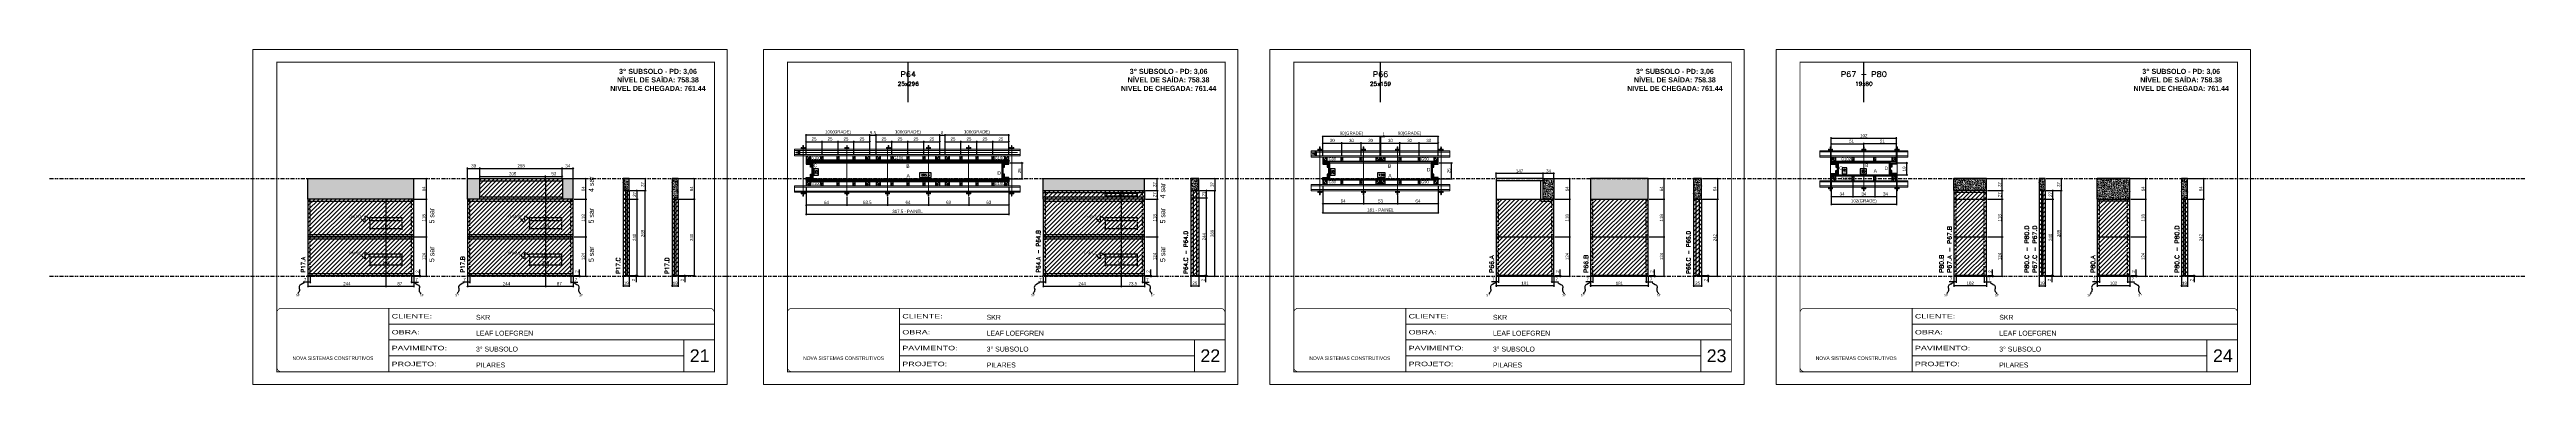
# Model space of a CAD drawing. Header units: millimetres. Extents: x 13777 to 27878, y -21631 to 6985.
# Drawn here: x 13777 to 21531, y 192 to 1242 of the extents above; entities that cross this region are included whole.
import ezdxf
from ezdxf.enums import TextEntityAlignment as Align

# ---------------------------------------------------------------- set-up
doc = ezdxf.new("R2010")
doc.units = ezdxf.units.MM
for name, pattern in [('CONTINUO', [0]), ('DASHED', [0.75, 0.5, -0.25]), ('DIVIDE2', [0.625, 0.25, -0.125, 0, -0.125, 0, -0.125]), ('HIDDEN', [0.375, 0.25, -0.125])]:
    doc.linetypes.add(name, pattern=pattern)
for name, color, linetype, lineweight in [('CARIMBO', 255, 'Continuous', 9), ('Folhas', 255, 'Continuous', 9), ('Hachura', 251, 'Continuous', 9), ('Madeira', 126, 'Continuous', 18), ('Perfil Metálico', 224, 'Continuous', 18), ('SARRAFO DE PRESSAO', 251, 'DASHED', 9), ('Texto Seção', 7, 'Continuous', 15)]:
    doc.layers.add(name, color=color, linetype=linetype, lineweight=lineweight)
for name, color, linetype in [('CHAPA', 1, 'Continuous'), ('COTA', 241, 'Continuous'), ('MEIO_PONT', 93, 'Continuous'), ('NOMENCLATURA', 7, 'Continuous'), ('Nível', 160, 'Continuous'), ('Painéis', 200, 'Continuous'), ('Romaneio', 10, 'Continuous'), ('SARR_2.2x10', 60, 'Continuous'), ('SARR_2.2x7', 40, 'Continuous'), ('SARRAFO', 251, 'Continuous'), ('Sarrafo de Pressão', 42, 'HIDDEN'), ('texto', 7, 'Continuous'), ('Texto de Titulo', 7, 'Continuous'), ('Texto Qtd Sarr', 242, 'Continuous'), ('TEXTO_GERAL', 7, 'Continuous')]:
    doc.layers.add(name, color=color, linetype=linetype)
doc.styles.add('ARIAL', font='arial.ttf')
doc.styles.add('ARIAL_NARROW', font='ARIALN.TTF', dxfattribs={"height": 0.2})
doc.styles.add('COTA TECNICA', font='techl___.ttf', dxfattribs={"height": 10})
doc.styles.add('COTA TECNICA 2X', font='techl___.ttf', dxfattribs={"height": 10})
doc.styles.add('COTA TECNICA-50', font='techl___.ttf', dxfattribs={"height": 10})
doc.styles.add('REGUA-120', font='ROMANS.shx', dxfattribs={"height": 15})
doc.styles.add('ROMANC', font='techb___.ttf', dxfattribs={"height": 2.5})
doc.styles.add('ROMANS', font='romans.shx')
doc.styles.add('SANSSERIF', font='sas_____.pfb')
doc.styles.get("Standard").update_dxf_attribs({"font": 'arial.ttf'})
doc.styles.add('Tecnologia', font='')
doc.styles.get('Tecnologia').set_extended_font_data('Forgotten Futurist')
doc.dimstyles.new('COTA PAINEL-50', dxfattribs={"dimtxt": 10, "dimasz": 3, "dimexe": 3, "dimexo": 3, "dimgap": 3, "dimtad": 1, "dimdec": 1, "dimzin": 12, "dimdsep": 46, "dimtxsty": 'COTA TECNICA-50', "dimblk1": 'OBLIQUE', "dimblk2": 'OBLIQUE', "dimsah": 1, "dimcen": 0.9, "dimclrd": 4, "dimclre": 4, "dimclrt": 240, "dimadec": 1, "dimazin": 3, "dimtfac": 1, "dimtdec": 1, "dimtmove": 0, "dimatfit": 3, "dimfxl": 1, "dimtolj": 1, "dimtzin": 12, "dimarcsym": 0})
doc.dimstyles.new('PAINEL', dxfattribs={"dimtxt": 10, "dimasz": 3, "dimexe": 3, "dimexo": 3, "dimgap": 3, "dimtad": 1, "dimdec": 1, "dimzin": 12, "dimdsep": 46, "dimtxsty": 'COTA TECNICA', "dimblk1": 'OBLIQUE', "dimblk2": 'OBLIQUE', "dimsah": 1, "dimcen": 0.9, "dimclrd": 4, "dimclre": 4, "dimclrt": 240, "dimadec": 1, "dimazin": 3, "dimtfac": 1, "dimtdec": 1, "dimtmove": 0, "dimatfit": 3, "dimfxl": 1, "dimtolj": 1, "dimtzin": 12, "dimarcsym": 0})
doc.dimstyles.new('SECAO PILAR', dxfattribs={"dimtxt": 10, "dimasz": 3, "dimexe": 3, "dimexo": 3, "dimgap": 3, "dimtad": 1, "dimdec": 1, "dimlfac": 0.5, "dimzin": 12, "dimdsep": 46, "dimtxsty": 'COTA TECNICA 2X', "dimblk1": 'OBLIQUE', "dimblk2": 'OBLIQUE', "dimsah": 1, "dimcen": 0.9, "dimclrd": 256, "dimclre": 256, "dimclrt": 256, "dimadec": 1, "dimazin": 3, "dimtfac": 1, "dimtdec": 1, "dimtmove": 0, "dimatfit": 3, "dimfxl": 1, "dimtolj": 1, "dimtzin": 12, "dimarcsym": 0})
doc.dimstyles.new('SECÇÃO 2', dxfattribs={"dimtxt": 7, "dimasz": 6, "dimexe": 0.18, "dimexo": 2, "dimgap": -4, "dimtad": 3, "dimdec": 1, "dimlfac": 0.5, "dimzin": 12, "dimdsep": 46, "dimtxsty": 'ROMANS', "dimblk": 'ARCHTICK', "dimcen": 0.09, "dimse1": 1, "dimse2": 1, "dimsd1": 1, "dimsd2": 1, "dimclrd": 180, "dimclre": 5, "dimclrt": 1, "dimadec": 0, "dimazin": 3, "dimtfac": 1, "dimtdec": 1, "dimtofl": 0, "dimtmove": 0, "dimatfit": 3, "dimldrblk": 'ARCHTICK', "dimfxl": 1, "dimtolj": 1, "dimtzin": 0, "dimarcsym": 0})
doc.dimstyles.get("Standard").update_dxf_attribs({"dimtxt": 0.18, "dimasz": 0.18, "dimexe": 0.18, "dimexo": 0.0625, "dimgap": 0.09, "dimtad": 0, "dimtih": 1, "dimtoh": 1, "dimdec": 4, "dimzin": 0, "dimdsep": 46, "dimtxsty": 'Standard', "dimcen": 0.09, "dimadec": 0, "dimazin": 0, "dimtfac": 1, "dimtdec": 4, "dimtofl": 0, "dimtmove": 0, "dimatfit": 3, "dimfxl": 1, "dimtolj": 1, "dimtzin": 0, "dimarcsym": 0})
pattern_1 = [(225, (10055.7237, -22042.8167), (1.12253202, -1.12253202), [])]
pattern_2 = [(225, (10230.7237, -22042.8167), (1.12253202, -1.12253202), [])]
pattern_3 = [(135, (-3351.1326, 10351.5433), (-1.12253202, -1.12253202), [])]
pattern_4 = [(135, (-3411.1326, 10351.5433), (-1.12253202, -1.12253202), [])]

# ---------------------------------------------------------------- blocks, each defined once
blk = doc.blocks.new('9999999999')
at = {"color": 30, "linetype": 'CONTINUO'}
for p, q in [((98564.6, 34230.2), (98564.6, 34429.4)), ((98564.6, 34379.6), (99584, 34379.6)), ((98564.6, 34329.8), (99488, 34329.8)), ((98564.6, 34280), (99488, 34280)), ((99584, 34329.8), (99488, 34329.8)), ((99488, 34329.8), (99488, 34230.2))]:
    blk.add_line(p, q, dxfattribs=at)
at = {"color": 30, "linetype": 'CONTINUO', "const_width": 2}
blk.add_lwpolyline([(99584, 34230.2), (99584, 34414.4, 0.414214), (99569, 34429.4), (98229, 34429.4, 0.414214), (98214, 34414.4), (98214, 34245.2, 0.414214), (98229, 34230.2), (99584, 34230.2)], format="xyb", dxfattribs=at)
at = {"layer": 'Folhas'}
blk.add_lwpolyline([(98139, 34190.2), (99624, 34190.2), (99624, 35240.2), (98139, 35240.2)], close=True, dxfattribs=at)
at = {"layer": 'Folhas', "color": 30, "const_width": 3}
blk.add_lwpolyline([(98214, 34230.2), (99584, 34230.2), (99584, 35200.2), (98214, 35200.2)], close=True, dxfattribs=at)
at = {"color": 7, "linetype": 'Continuous', "ltscale": 5, "style": 'ARIAL'}
for s, height, p in [('SKR', 15.48, (98837.7, 34393.1)), ('LEAF LOEFGREN', 15.483, (98837.7, 34343.3)), ('NOVA SISTEMAS CONSTRUTIVOS', 11.059, (98263.2, 34267.2)), ('3° SUBSOLO', 15.48, (98837.7, 34293.5)), ('PILARES', 15.48, (98837.7, 34243.7))]:
    blk.add_text(s, height=height, dxfattribs=at).set_placement(p)
at = {"layer": 'Folhas', "color": 7, "style": 'Tecnologia', "width": 1.5}
for s, p in [('OBRA:', (98573.7, 34347.3)), ('CLIENTE:', (98573.7, 34397.2)), ('PAVIMENTO:', (98573.7, 34297.5)), ('PROJETO:', (98573.7, 34247.7))]:
    blk.add_text(s, height=14, dxfattribs=at).set_placement(p)
blk = doc.blocks.new('_Oblique')
at = {"color": 0, "linetype": 'ByBlock', "lineweight": -2}
blk.add_line((-0.5, -0.5), (0.5, 0.5), dxfattribs=at)
blk = doc.blocks.new('*D1434')
at = {"layer": 'COTA', "color": 4, "lineweight": -2, "transparency": 16777216}
for p, q in [((14586.1, 512.6), (14571.4, 512.6)), ((14586.1, 528.1), (14586.1, 509.6)), ((14593.1, 512.6), (14586.1, 512.6)), ((14593.1, 530.1), (14593.1, 509.6))]:
    blk.add_line(p, q, dxfattribs=at)
at = {"layer": 'Defpoints', "color": 0, "transparency": 16777216}
for p in [(14586.1, 531.1), (14586.1, 512.6), (14593.1, 533.1)]:
    blk.add_point(p, dxfattribs=at)
at = {"layer": 'COTA', "color": 4, "lineweight": -2, "transparency": 16777216, "xscale": 3, "yscale": 3, "zscale": 3, "rotation": 180}
blk.add_blockref('_Oblique', (14586.1, 512.6), dxfattribs=at)
at = {"layer": 'COTA', "color": 4, "lineweight": -2, "transparency": 16777216, "xscale": 3, "yscale": 3, "zscale": 3}
blk.add_blockref('_Oblique', (14593.1, 512.6), dxfattribs=at)
at = {"layer": 'COTA', "color": 240, "transparency": 16777216, "insert": (14577.3, 520.7), "char_height": 10, "attachment_point": 5, "style": 'COTA TECNICA-50'}
blk.add_mtext('\\A1;7', dxfattribs=at)
blk = doc.blocks.new('*D1435')
at = {"layer": 'COTA', "color": 4, "lineweight": -2, "transparency": 16777216}
for p, q in [((14910.1, 530.1), (14910.1, 509.6)), ((14910.1, 512.6), (14917.1, 512.6)), ((14917.1, 528.1), (14917.1, 509.6)), ((14917.1, 512.6), (14931.9, 512.6))]:
    blk.add_line(p, q, dxfattribs=at)
at = {"layer": 'Defpoints', "color": 0, "transparency": 16777216}
for p in [(14910.1, 533.1), (14917.1, 531.1), (14917.1, 512.6)]:
    blk.add_point(p, dxfattribs=at)
at = {"layer": 'COTA', "color": 4, "lineweight": -2, "transparency": 16777216, "xscale": 3, "yscale": 3, "zscale": 3, "rotation": 180}
blk.add_blockref('_Oblique', (14910.1, 512.6), dxfattribs=at)
at = {"layer": 'COTA', "color": 4, "lineweight": -2, "transparency": 16777216, "xscale": 3, "yscale": 3, "zscale": 3}
blk.add_blockref('_Oblique', (14917.1, 512.6), dxfattribs=at)
at = {"layer": 'COTA', "color": 240, "transparency": 16777216, "insert": (14926, 520.7), "char_height": 10, "attachment_point": 5, "style": 'COTA TECNICA-50'}
blk.add_mtext('\\A1;7', dxfattribs=at)
blk = doc.blocks.new('*D1436')
at = {"layer": 'Defpoints', "color": 0, "linetype": 'ByBlock', "transparency": 16777216}
for p in [(14917.1, 655.1), (14956.8, 655.1), (14917.1, 531.1)]:
    blk.add_point(p, dxfattribs=at)
at = {"layer": 'Romaneio', "color": 4, "linetype": 'ByBlock', "lineweight": -2, "transparency": 16777216}
for p, q in [((14920.1, 655.1), (14959.8, 655.1)), ((14956.8, 531.1), (14956.8, 655.1)), ((14920.1, 531.1), (14959.8, 531.1))]:
    blk.add_line(p, q, dxfattribs=at)
at = {"layer": 'Romaneio', "color": 4, "linetype": 'ByBlock', "lineweight": -2, "transparency": 16777216, "xscale": 3, "yscale": 3, "zscale": 3}
for p, rotation in [((14956.8, 655.1), 90), ((14956.8, 531.1), 270)]:
    blk.add_blockref('_Oblique', p, dxfattribs=dict(at, rotation=rotation))
at = {"layer": 'Romaneio', "color": 240, "linetype": 'ByBlock', "transparency": 16777216, "insert": (14948.7, 593.1), "char_height": 10, "attachment_point": 5, "rotation": 90, "style": 'COTA TECNICA'}
blk.add_mtext('\\A1;124', dxfattribs=at)
blk = doc.blocks.new('*D1437')
at = {"layer": 'Defpoints', "color": 0, "linetype": 'ByBlock', "transparency": 16777216}
for p in [(14917.1, 655.1), (14956.8, 655.1), (14917.1, 531.1)]:
    blk.add_point(p, dxfattribs=at)
at = {"layer": 'Romaneio', "color": 4, "linetype": 'ByBlock', "lineweight": -2, "transparency": 16777216}
for p, q in [((14920.1, 655.1), (14959.8, 655.1)), ((14956.8, 531.1), (14956.8, 655.1)), ((14920.1, 531.1), (14959.8, 531.1))]:
    blk.add_line(p, q, dxfattribs=at)
at = {"layer": 'Romaneio', "color": 4, "linetype": 'ByBlock', "lineweight": -2, "transparency": 16777216, "xscale": 3, "yscale": 3, "zscale": 3}
for p, rotation in [((14956.8, 655.1), 90), ((14956.8, 531.1), 270)]:
    blk.add_blockref('_Oblique', p, dxfattribs=dict(at, rotation=rotation))
at = {"layer": 'Romaneio', "color": 240, "linetype": 'ByBlock', "transparency": 16777216, "insert": (14948.7, 593.1), "char_height": 10, "attachment_point": 5, "rotation": 90, "style": 'COTA TECNICA'}
blk.add_mtext('\\A1;124', dxfattribs=at)
blk = doc.blocks.new('*D1438')
at = {"layer": 'COTA', "color": 4, "lineweight": -2, "transparency": 16777216}
for p, q in [((14920.1, 773.1), (14959.8, 773.1)), ((14956.8, 655.1), (14956.8, 773.1)), ((14920.1, 655.1), (14959.8, 655.1))]:
    blk.add_line(p, q, dxfattribs=at)
at = {"layer": 'Defpoints', "color": 0, "transparency": 16777216}
for p in [(14917.1, 773.1), (14956.8, 773.1), (14917.1, 655.1)]:
    blk.add_point(p, dxfattribs=at)
at = {"layer": 'COTA', "color": 4, "lineweight": -2, "transparency": 16777216, "xscale": 3, "yscale": 3, "zscale": 3}
for p, rotation in [((14956.8, 773.1), 90), ((14956.8, 655.1), 270)]:
    blk.add_blockref('_Oblique', p, dxfattribs=dict(at, rotation=rotation))
at = {"layer": 'COTA', "color": 240, "transparency": 16777216, "insert": (14948.7, 714.1), "char_height": 10, "attachment_point": 5, "rotation": 90, "style": 'COTA TECNICA-50'}
blk.add_mtext('\\A1;118', dxfattribs=at)
blk = doc.blocks.new('*D1439')
at = {"layer": 'COTA', "color": 4, "lineweight": -2, "transparency": 16777216}
for p, q in [((14936.4, 533.1), (14936.4, 551.9)), ((14920.1, 533.1), (14939.4, 533.1)), ((14920.1, 531.1), (14939.4, 531.1)), ((14936.4, 531.1), (14936.4, 533.1)), ((14936.4, 531.1), (14936.4, 528.1))]:
    blk.add_line(p, q, dxfattribs=at)
at = {"layer": 'Defpoints', "color": 0, "transparency": 16777216}
for p in [(14917.1, 533.1), (14917.1, 531.1), (14936.4, 531.1)]:
    blk.add_point(p, dxfattribs=at)
at = {"layer": 'COTA', "color": 4, "lineweight": -2, "transparency": 16777216, "xscale": 3, "yscale": 3, "zscale": 3}
for p, rotation in [((14936.4, 533.1), 270), ((14936.4, 531.1), 90)]:
    blk.add_blockref('_Oblique', p, dxfattribs=dict(at, rotation=rotation))
at = {"layer": 'COTA', "color": 240, "transparency": 16777216, "insert": (14928.4, 545.9), "char_height": 10, "attachment_point": 5, "rotation": 90, "style": 'COTA TECNICA-50'}
blk.add_mtext('\\A1;2', dxfattribs=at)
blk = doc.blocks.new('*D1451')
at = {"layer": 'COTA', "color": 4, "lineweight": -2, "transparency": 16777216}
for p, q in [((14586.1, 528.1), (14586.1, 496.6)), ((14586.1, 499.6), (14830.1, 499.6)), ((14830.1, 530.1), (14830.1, 496.6))]:
    blk.add_line(p, q, dxfattribs=at)
at = {"layer": 'Defpoints', "color": 0, "transparency": 16777216}
for p in [(14586.1, 531.1), (14830.1, 533.1), (14830.1, 499.6)]:
    blk.add_point(p, dxfattribs=at)
at = {"layer": 'COTA', "color": 4, "lineweight": -2, "transparency": 16777216, "xscale": 3, "yscale": 3, "zscale": 3, "rotation": 180}
blk.add_blockref('_Oblique', (14586.1, 499.6), dxfattribs=at)
at = {"layer": 'COTA', "color": 4, "lineweight": -2, "transparency": 16777216, "xscale": 3, "yscale": 3, "zscale": 3}
blk.add_blockref('_Oblique', (14830.1, 499.6), dxfattribs=at)
at = {"layer": 'COTA', "color": 240, "transparency": 16777216, "insert": (14708.1, 507.7), "char_height": 10, "attachment_point": 5, "style": 'COTA TECNICA-50'}
blk.add_mtext('\\A1;244', dxfattribs=at)
blk = doc.blocks.new('*D1452')
at = {"layer": 'COTA', "color": 4, "lineweight": -2, "transparency": 16777216}
for p, q in [((14830.1, 530.1), (14830.1, 496.6)), ((14830.1, 499.6), (14917.1, 499.6)), ((14917.1, 528.1), (14917.1, 496.6))]:
    blk.add_line(p, q, dxfattribs=at)
at = {"layer": 'Defpoints', "color": 0, "transparency": 16777216}
for p in [(14830.1, 533.1), (14917.1, 531.1), (14917.1, 499.6)]:
    blk.add_point(p, dxfattribs=at)
at = {"layer": 'COTA', "color": 4, "lineweight": -2, "transparency": 16777216, "xscale": 3, "yscale": 3, "zscale": 3, "rotation": 180}
blk.add_blockref('_Oblique', (14830.1, 499.6), dxfattribs=at)
at = {"layer": 'COTA', "color": 4, "lineweight": -2, "transparency": 16777216, "xscale": 3, "yscale": 3, "zscale": 3}
blk.add_blockref('_Oblique', (14917.1, 499.6), dxfattribs=at)
at = {"layer": 'COTA', "color": 240, "transparency": 16777216, "insert": (14873.6, 507.7), "char_height": 10, "attachment_point": 5, "style": 'COTA TECNICA-50'}
blk.add_mtext('\\A1;87', dxfattribs=at)
blk = doc.blocks.new('*D1460')
at = {"layer": 'COTA', "color": 4, "linetype": 'ByBlock', "lineweight": -2, "transparency": 16777216}
for p, q in [((14780.1, 588), (14780.1, 563.1)), ((14880.1, 566.1), (14780.1, 566.1)), ((14880.1, 588), (14880.1, 563.1))]:
    blk.add_line(p, q, dxfattribs=at)
at = {"layer": 'Defpoints', "color": 0, "linetype": 'ByBlock', "transparency": 16777216}
for p in [(14780.1, 591), (14780.1, 566.1), (14880.1, 591)]:
    blk.add_point(p, dxfattribs=at)
at = {"layer": 'COTA', "color": 4, "linetype": 'ByBlock', "lineweight": -2, "transparency": 16777216, "xscale": 3, "yscale": 3, "zscale": 3, "rotation": 180}
blk.add_blockref('_Oblique', (14780.1, 566.1), dxfattribs=at)
at = {"layer": 'COTA', "color": 4, "linetype": 'ByBlock', "lineweight": -2, "transparency": 16777216, "xscale": 3, "yscale": 3, "zscale": 3}
blk.add_blockref('_Oblique', (14880.1, 566.1), dxfattribs=at)
at = {"layer": 'COTA', "color": 240, "linetype": 'ByBlock', "transparency": 16777216, "insert": (14830.1, 574.2), "char_height": 10, "attachment_point": 5, "style": 'COTA TECNICA'}
blk.add_mtext('\\A1;100', dxfattribs=at)
blk = doc.blocks.new('*D1461')
at = {"layer": 'COTA', "color": 4, "linetype": 'ByBlock', "lineweight": -2, "transparency": 16777216}
for p, q in [((14780.1, 702.1), (14780.1, 677.1)), ((14880.1, 702.1), (14880.1, 677.1)), ((14880.1, 680.1), (14780.1, 680.1))]:
    blk.add_line(p, q, dxfattribs=at)
at = {"layer": 'Defpoints', "color": 0, "linetype": 'ByBlock', "transparency": 16777216}
for p in [(14780.1, 705.1), (14880.1, 705.1), (14780.1, 680.1)]:
    blk.add_point(p, dxfattribs=at)
at = {"layer": 'COTA', "color": 4, "linetype": 'ByBlock', "lineweight": -2, "transparency": 16777216, "xscale": 3, "yscale": 3, "zscale": 3, "rotation": 180}
blk.add_blockref('_Oblique', (14780.1, 680.1), dxfattribs=at)
at = {"layer": 'COTA', "color": 4, "linetype": 'ByBlock', "lineweight": -2, "transparency": 16777216, "xscale": 3, "yscale": 3, "zscale": 3}
blk.add_blockref('_Oblique', (14880.1, 680.1), dxfattribs=at)
at = {"layer": 'COTA', "color": 240, "linetype": 'ByBlock', "transparency": 16777216, "insert": (14830.1, 688.2), "char_height": 10, "attachment_point": 5, "style": 'COTA TECNICA'}
blk.add_mtext('\\A1;100', dxfattribs=at)
blk = doc.blocks.new('*D1462')
at = {"layer": 'COTA', "color": 4, "lineweight": -2, "transparency": 16777216}
for p, q in [((14920.1, 837.1), (14959.8, 837.1)), ((14956.8, 773.1), (14956.8, 837.1)), ((14920.1, 773.1), (14959.8, 773.1))]:
    blk.add_line(p, q, dxfattribs=at)
at = {"layer": 'Defpoints', "color": 0, "transparency": 16777216}
for p in [(14917.1, 837.1), (14956.8, 837.1), (14917.1, 773.1)]:
    blk.add_point(p, dxfattribs=at)
at = {"layer": 'COTA', "color": 4, "lineweight": -2, "transparency": 16777216, "xscale": 3, "yscale": 3, "zscale": 3}
for p, rotation in [((14956.8, 837.1), 90), ((14956.8, 773.1), 270)]:
    blk.add_blockref('_Oblique', p, dxfattribs=dict(at, rotation=rotation))
at = {"layer": 'COTA', "color": 240, "transparency": 16777216, "insert": (14948.7, 805.1), "char_height": 10, "attachment_point": 5, "rotation": 90, "style": 'COTA TECNICA'}
blk.add_mtext('\\A1;64', dxfattribs=at)
blk = doc.blocks.new('*D1445')
at = {"layer": 'COTA', "color": 4, "lineweight": -2, "transparency": 16777216}
for p, q in [((15085.4, 512.6), (15070.7, 512.6)), ((15085.4, 528.1), (15085.4, 509.6)), ((15092.4, 512.6), (15085.4, 512.6)), ((15092.4, 530.1), (15092.4, 509.6))]:
    blk.add_line(p, q, dxfattribs=at)
at = {"layer": 'Defpoints', "color": 0, "transparency": 16777216}
for p in [(15085.4, 531.1), (15085.4, 512.6), (15092.4, 533.1)]:
    blk.add_point(p, dxfattribs=at)
at = {"layer": 'COTA', "color": 4, "lineweight": -2, "transparency": 16777216, "xscale": 3, "yscale": 3, "zscale": 3, "rotation": 180}
blk.add_blockref('_Oblique', (15085.4, 512.6), dxfattribs=at)
at = {"layer": 'COTA', "color": 4, "lineweight": -2, "transparency": 16777216, "xscale": 3, "yscale": 3, "zscale": 3}
blk.add_blockref('_Oblique', (15092.4, 512.6), dxfattribs=at)
at = {"layer": 'COTA', "color": 240, "transparency": 16777216, "insert": (15076.6, 520.7), "char_height": 10, "attachment_point": 5, "style": 'COTA TECNICA-50'}
blk.add_mtext('\\A1;7', dxfattribs=at)
blk = doc.blocks.new('*D1446')
at = {"layer": 'COTA', "color": 4, "lineweight": -2, "transparency": 16777216}
for p, q in [((15409.4, 530.1), (15409.4, 509.6)), ((15409.4, 512.6), (15416.4, 512.6)), ((15416.4, 528.1), (15416.4, 509.6)), ((15416.4, 512.6), (15431.2, 512.6))]:
    blk.add_line(p, q, dxfattribs=at)
at = {"layer": 'Defpoints', "color": 0, "transparency": 16777216}
for p in [(15409.4, 533.1), (15416.4, 531.1), (15416.4, 512.6)]:
    blk.add_point(p, dxfattribs=at)
at = {"layer": 'COTA', "color": 4, "lineweight": -2, "transparency": 16777216, "xscale": 3, "yscale": 3, "zscale": 3, "rotation": 180}
blk.add_blockref('_Oblique', (15409.4, 512.6), dxfattribs=at)
at = {"layer": 'COTA', "color": 4, "lineweight": -2, "transparency": 16777216, "xscale": 3, "yscale": 3, "zscale": 3}
blk.add_blockref('_Oblique', (15416.4, 512.6), dxfattribs=at)
at = {"layer": 'COTA', "color": 240, "transparency": 16777216, "insert": (15425.3, 520.7), "char_height": 10, "attachment_point": 5, "style": 'COTA TECNICA-50'}
blk.add_mtext('\\A1;7', dxfattribs=at)
blk = doc.blocks.new('*D1447')
at = {"layer": 'Defpoints', "color": 0, "linetype": 'ByBlock', "transparency": 16777216}
for p in [(15416.4, 655.1), (15456.1, 655.1), (15416.4, 531.1)]:
    blk.add_point(p, dxfattribs=at)
at = {"layer": 'Romaneio', "color": 4, "linetype": 'ByBlock', "lineweight": -2, "transparency": 16777216}
for p, q in [((15419.4, 655.1), (15459.1, 655.1)), ((15456.1, 531.1), (15456.1, 655.1)), ((15419.4, 531.1), (15459.1, 531.1))]:
    blk.add_line(p, q, dxfattribs=at)
at = {"layer": 'Romaneio', "color": 4, "linetype": 'ByBlock', "lineweight": -2, "transparency": 16777216, "xscale": 3, "yscale": 3, "zscale": 3}
for p, rotation in [((15456.1, 655.1), 90), ((15456.1, 531.1), 270)]:
    blk.add_blockref('_Oblique', p, dxfattribs=dict(at, rotation=rotation))
at = {"layer": 'Romaneio', "color": 240, "linetype": 'ByBlock', "transparency": 16777216, "insert": (15448, 593.1), "char_height": 10, "attachment_point": 5, "rotation": 90, "style": 'COTA TECNICA'}
blk.add_mtext('\\A1;124', dxfattribs=at)
blk = doc.blocks.new('*D1448')
at = {"layer": 'Defpoints', "color": 0, "linetype": 'ByBlock', "transparency": 16777216}
for p in [(15416.4, 655.1), (15456.1, 655.1), (15416.4, 531.1)]:
    blk.add_point(p, dxfattribs=at)
at = {"layer": 'Romaneio', "color": 4, "linetype": 'ByBlock', "lineweight": -2, "transparency": 16777216}
for p, q in [((15419.4, 655.1), (15459.1, 655.1)), ((15456.1, 531.1), (15456.1, 655.1)), ((15419.4, 531.1), (15459.1, 531.1))]:
    blk.add_line(p, q, dxfattribs=at)
at = {"layer": 'Romaneio', "color": 4, "linetype": 'ByBlock', "lineweight": -2, "transparency": 16777216, "xscale": 3, "yscale": 3, "zscale": 3}
for p, rotation in [((15456.1, 655.1), 90), ((15456.1, 531.1), 270)]:
    blk.add_blockref('_Oblique', p, dxfattribs=dict(at, rotation=rotation))
at = {"layer": 'Romaneio', "color": 240, "linetype": 'ByBlock', "transparency": 16777216, "insert": (15448, 593.1), "char_height": 10, "attachment_point": 5, "rotation": 90, "style": 'COTA TECNICA'}
blk.add_mtext('\\A1;124', dxfattribs=at)
blk = doc.blocks.new('*D1449')
at = {"layer": 'COTA', "color": 4, "lineweight": -2, "transparency": 16777216}
for p, q in [((15419.4, 773.1), (15459.1, 773.1)), ((15456.1, 655.1), (15456.1, 773.1)), ((15419.4, 655.1), (15459.1, 655.1))]:
    blk.add_line(p, q, dxfattribs=at)
at = {"layer": 'Defpoints', "color": 0, "transparency": 16777216}
for p in [(15416.4, 773.1), (15456.1, 773.1), (15416.4, 655.1)]:
    blk.add_point(p, dxfattribs=at)
at = {"layer": 'COTA', "color": 4, "lineweight": -2, "transparency": 16777216, "xscale": 3, "yscale": 3, "zscale": 3}
for p, rotation in [((15456.1, 773.1), 90), ((15456.1, 655.1), 270)]:
    blk.add_blockref('_Oblique', p, dxfattribs=dict(at, rotation=rotation))
at = {"layer": 'COTA', "color": 240, "transparency": 16777216, "insert": (15448, 714.1), "char_height": 10, "attachment_point": 5, "rotation": 90, "style": 'COTA TECNICA-50'}
blk.add_mtext('\\A1;118', dxfattribs=at)
blk = doc.blocks.new('*D1450')
at = {"layer": 'COTA', "color": 4, "lineweight": -2, "transparency": 16777216}
for p, q in [((15435.7, 533.1), (15435.7, 551.9)), ((15419.4, 533.1), (15438.7, 533.1)), ((15419.4, 531.1), (15438.7, 531.1)), ((15435.7, 531.1), (15435.7, 533.1)), ((15435.7, 531.1), (15435.7, 528.1))]:
    blk.add_line(p, q, dxfattribs=at)
at = {"layer": 'Defpoints', "color": 0, "transparency": 16777216}
for p in [(15416.4, 533.1), (15416.4, 531.1), (15435.7, 531.1)]:
    blk.add_point(p, dxfattribs=at)
at = {"layer": 'COTA', "color": 4, "lineweight": -2, "transparency": 16777216, "xscale": 3, "yscale": 3, "zscale": 3}
for p, rotation in [((15435.7, 533.1), 270), ((15435.7, 531.1), 90)]:
    blk.add_blockref('_Oblique', p, dxfattribs=dict(at, rotation=rotation))
at = {"layer": 'COTA', "color": 240, "transparency": 16777216, "insert": (15427.7, 545.9), "char_height": 10, "attachment_point": 5, "rotation": 90, "style": 'COTA TECNICA-50'}
blk.add_mtext('\\A1;2', dxfattribs=at)
blk = doc.blocks.new('*D1463')
at = {"layer": 'COTA', "color": 4, "lineweight": -2, "transparency": 16777216}
for p, q in [((15085.4, 528.1), (15085.4, 496.6)), ((15085.4, 499.6), (15329.4, 499.6)), ((15329.4, 530.1), (15329.4, 496.6))]:
    blk.add_line(p, q, dxfattribs=at)
at = {"layer": 'Defpoints', "color": 0, "transparency": 16777216}
for p in [(15085.4, 531.1), (15329.4, 533.1), (15329.4, 499.6)]:
    blk.add_point(p, dxfattribs=at)
at = {"layer": 'COTA', "color": 4, "lineweight": -2, "transparency": 16777216, "xscale": 3, "yscale": 3, "zscale": 3, "rotation": 180}
blk.add_blockref('_Oblique', (15085.4, 499.6), dxfattribs=at)
at = {"layer": 'COTA', "color": 4, "lineweight": -2, "transparency": 16777216, "xscale": 3, "yscale": 3, "zscale": 3}
blk.add_blockref('_Oblique', (15329.4, 499.6), dxfattribs=at)
at = {"layer": 'COTA', "color": 240, "transparency": 16777216, "insert": (15207.4, 507.7), "char_height": 10, "attachment_point": 5, "style": 'COTA TECNICA-50'}
blk.add_mtext('\\A1;244', dxfattribs=at)
blk = doc.blocks.new('*D1464')
at = {"layer": 'COTA', "color": 4, "lineweight": -2, "transparency": 16777216}
for p, q in [((15329.4, 530.1), (15329.4, 496.6)), ((15329.4, 499.6), (15416.4, 499.6)), ((15416.4, 528.1), (15416.4, 496.6))]:
    blk.add_line(p, q, dxfattribs=at)
at = {"layer": 'Defpoints', "color": 0, "transparency": 16777216}
for p in [(15329.4, 533.1), (15416.4, 531.1), (15416.4, 499.6)]:
    blk.add_point(p, dxfattribs=at)
at = {"layer": 'COTA', "color": 4, "lineweight": -2, "transparency": 16777216, "xscale": 3, "yscale": 3, "zscale": 3, "rotation": 180}
blk.add_blockref('_Oblique', (15329.4, 499.6), dxfattribs=at)
at = {"layer": 'COTA', "color": 4, "lineweight": -2, "transparency": 16777216, "xscale": 3, "yscale": 3, "zscale": 3}
blk.add_blockref('_Oblique', (15416.4, 499.6), dxfattribs=at)
at = {"layer": 'COTA', "color": 240, "transparency": 16777216, "insert": (15372.9, 507.7), "char_height": 10, "attachment_point": 5, "style": 'COTA TECNICA-50'}
blk.add_mtext('\\A1;87', dxfattribs=at)
blk = doc.blocks.new('*D1465')
at = {"layer": 'COTA', "color": 4, "linetype": 'ByBlock', "lineweight": -2, "transparency": 16777216}
for p, q in [((15279.4, 588), (15279.4, 563.1)), ((15379.4, 566.1), (15279.4, 566.1)), ((15379.4, 588), (15379.4, 563.1))]:
    blk.add_line(p, q, dxfattribs=at)
at = {"layer": 'Defpoints', "color": 0, "linetype": 'ByBlock', "transparency": 16777216}
for p in [(15279.4, 591), (15279.4, 566.1), (15379.4, 591)]:
    blk.add_point(p, dxfattribs=at)
at = {"layer": 'COTA', "color": 4, "linetype": 'ByBlock', "lineweight": -2, "transparency": 16777216, "xscale": 3, "yscale": 3, "zscale": 3, "rotation": 180}
blk.add_blockref('_Oblique', (15279.4, 566.1), dxfattribs=at)
at = {"layer": 'COTA', "color": 4, "linetype": 'ByBlock', "lineweight": -2, "transparency": 16777216, "xscale": 3, "yscale": 3, "zscale": 3}
blk.add_blockref('_Oblique', (15379.4, 566.1), dxfattribs=at)
at = {"layer": 'COTA', "color": 240, "linetype": 'ByBlock', "transparency": 16777216, "insert": (15329.4, 574.2), "char_height": 10, "attachment_point": 5, "style": 'COTA TECNICA'}
blk.add_mtext('\\A1;100', dxfattribs=at)
blk = doc.blocks.new('*D1466')
at = {"layer": 'COTA', "color": 4, "linetype": 'ByBlock', "lineweight": -2, "transparency": 16777216}
for p, q in [((15279.4, 702.1), (15279.4, 677.1)), ((15379.4, 702.1), (15379.4, 677.1)), ((15379.4, 680.1), (15279.4, 680.1))]:
    blk.add_line(p, q, dxfattribs=at)
at = {"layer": 'Defpoints', "color": 0, "linetype": 'ByBlock', "transparency": 16777216}
for p in [(15279.4, 705.1), (15379.4, 705.1), (15279.4, 680.1)]:
    blk.add_point(p, dxfattribs=at)
at = {"layer": 'COTA', "color": 4, "linetype": 'ByBlock', "lineweight": -2, "transparency": 16777216, "xscale": 3, "yscale": 3, "zscale": 3, "rotation": 180}
blk.add_blockref('_Oblique', (15279.4, 680.1), dxfattribs=at)
at = {"layer": 'COTA', "color": 4, "linetype": 'ByBlock', "lineweight": -2, "transparency": 16777216, "xscale": 3, "yscale": 3, "zscale": 3}
blk.add_blockref('_Oblique', (15379.4, 680.1), dxfattribs=at)
at = {"layer": 'COTA', "color": 240, "linetype": 'ByBlock', "transparency": 16777216, "insert": (15329.4, 688.2), "char_height": 10, "attachment_point": 5, "style": 'COTA TECNICA'}
blk.add_mtext('\\A1;100', dxfattribs=at)
blk = doc.blocks.new('*D1467')
at = {"layer": 'COTA', "color": 4, "lineweight": -2, "transparency": 16777216}
for p, q in [((15419.4, 837.1), (15459.1, 837.1)), ((15456.1, 773.1), (15456.1, 837.1)), ((15419.4, 773.1), (15459.1, 773.1))]:
    blk.add_line(p, q, dxfattribs=at)
at = {"layer": 'Defpoints', "color": 0, "transparency": 16777216}
for p in [(15416.4, 837.1), (15456.1, 837.1), (15416.4, 773.1)]:
    blk.add_point(p, dxfattribs=at)
at = {"layer": 'COTA', "color": 4, "lineweight": -2, "transparency": 16777216, "xscale": 3, "yscale": 3, "zscale": 3}
for p, rotation in [((15456.1, 837.1), 90), ((15456.1, 773.1), 270)]:
    blk.add_blockref('_Oblique', p, dxfattribs=dict(at, rotation=rotation))
at = {"layer": 'COTA', "color": 240, "transparency": 16777216, "insert": (15448, 805.1), "char_height": 10, "attachment_point": 5, "rotation": 90, "style": 'COTA TECNICA'}
blk.add_mtext('\\A1;64', dxfattribs=at)
blk = doc.blocks.new('*D1468')
at = {"layer": 'COTA', "color": 4, "lineweight": -2, "transparency": 16777216}
for p, q in [((15085.4, 840.1), (15085.4, 871.9)), ((15085.4, 868.9), (15124.4, 868.9)), ((15124.4, 840.1), (15124.4, 871.9))]:
    blk.add_line(p, q, dxfattribs=at)
at = {"layer": 'Defpoints', "color": 0, "transparency": 16777216}
for p in [(15124.4, 868.9), (15085.4, 837.1), (15124.4, 837.1)]:
    blk.add_point(p, dxfattribs=at)
at = {"layer": 'COTA', "color": 4, "lineweight": -2, "transparency": 16777216, "xscale": 3, "yscale": 3, "zscale": 3, "rotation": 180}
blk.add_blockref('_Oblique', (15085.4, 868.9), dxfattribs=at)
at = {"layer": 'COTA', "color": 4, "lineweight": -2, "transparency": 16777216, "xscale": 3, "yscale": 3, "zscale": 3}
blk.add_blockref('_Oblique', (15124.4, 868.9), dxfattribs=at)
at = {"layer": 'COTA', "color": 240, "transparency": 16777216, "insert": (15104.9, 877.2), "char_height": 10, "attachment_point": 5, "style": 'COTA TECNICA'}
blk.add_mtext('\\A1;39', dxfattribs=at)
blk = doc.blocks.new('*D1469')
at = {"layer": 'COTA', "color": 4, "lineweight": -2, "transparency": 16777216}
for p, q in [((15382.4, 840.1), (15382.4, 871.9)), ((15382.4, 868.9), (15416.4, 868.9)), ((15416.4, 840.1), (15416.4, 871.9))]:
    blk.add_line(p, q, dxfattribs=at)
at = {"layer": 'Defpoints', "color": 0, "transparency": 16777216}
for p in [(15416.4, 868.9), (15382.4, 837.1), (15416.4, 837.1)]:
    blk.add_point(p, dxfattribs=at)
at = {"layer": 'COTA', "color": 4, "lineweight": -2, "transparency": 16777216, "xscale": 3, "yscale": 3, "zscale": 3, "rotation": 180}
blk.add_blockref('_Oblique', (15382.4, 868.9), dxfattribs=at)
at = {"layer": 'COTA', "color": 4, "lineweight": -2, "transparency": 16777216, "xscale": 3, "yscale": 3, "zscale": 3}
blk.add_blockref('_Oblique', (15416.4, 868.9), dxfattribs=at)
at = {"layer": 'COTA', "color": 240, "transparency": 16777216, "insert": (15399.4, 877.2), "char_height": 10, "attachment_point": 5, "style": 'COTA TECNICA'}
blk.add_mtext('\\A1;34', dxfattribs=at)
blk = doc.blocks.new('*D1470')
at = {"layer": 'COTA', "color": 4, "lineweight": -2, "transparency": 16777216}
for p, q in [((15124.4, 840.1), (15124.4, 871.9)), ((15124.4, 868.9), (15382.4, 868.9)), ((15382.4, 840.1), (15382.4, 871.9))]:
    blk.add_line(p, q, dxfattribs=at)
at = {"layer": 'Defpoints', "color": 0, "transparency": 16777216}
for p in [(15382.4, 868.9), (15124.4, 837.1), (15382.4, 837.1)]:
    blk.add_point(p, dxfattribs=at)
at = {"layer": 'COTA', "color": 4, "lineweight": -2, "transparency": 16777216, "xscale": 3, "yscale": 3, "zscale": 3, "rotation": 180}
blk.add_blockref('_Oblique', (15124.4, 868.9), dxfattribs=at)
at = {"layer": 'COTA', "color": 4, "lineweight": -2, "transparency": 16777216, "xscale": 3, "yscale": 3, "zscale": 3}
blk.add_blockref('_Oblique', (15382.4, 868.9), dxfattribs=at)
at = {"layer": 'COTA', "color": 240, "transparency": 16777216, "insert": (15253.4, 877.1), "char_height": 10, "attachment_point": 5, "style": 'COTA TECNICA'}
blk.add_mtext('\\A1;258', dxfattribs=at)
blk = doc.blocks.new('*D1453')
at = {"layer": 'COTA', "color": 4, "lineweight": -2, "transparency": 16777216}
for p, q in [((15124.4, 840.1), (15124.4, 847.2)), ((15124.4, 844.2), (15329.4, 844.2)), ((15329.4, 840.1), (15329.4, 847.2))]:
    blk.add_line(p, q, dxfattribs=at)
at = {"layer": 'Defpoints', "color": 0, "transparency": 16777216}
for p in [(15124.4, 837.1), (15329.4, 844.2), (15329.4, 837.1)]:
    blk.add_point(p, dxfattribs=at)
at = {"layer": 'COTA', "color": 4, "lineweight": -2, "transparency": 16777216, "xscale": 3, "yscale": 3, "zscale": 3, "rotation": 180}
blk.add_blockref('_Oblique', (15124.4, 844.2), dxfattribs=at)
at = {"layer": 'COTA', "color": 4, "lineweight": -2, "transparency": 16777216, "xscale": 3, "yscale": 3, "zscale": 3}
blk.add_blockref('_Oblique', (15329.4, 844.2), dxfattribs=at)
at = {"layer": 'COTA', "color": 240, "transparency": 16777216, "insert": (15226.9, 852.3), "char_height": 10, "attachment_point": 5, "style": 'COTA TECNICA'}
blk.add_mtext('\\A1;205', dxfattribs=at)
blk = doc.blocks.new('*D1454')
at = {"layer": 'COTA', "color": 4, "lineweight": -2, "transparency": 16777216}
for p, q in [((15329.4, 840.1), (15329.4, 847.2)), ((15329.4, 844.2), (15382.4, 844.2)), ((15382.4, 840.1), (15382.4, 847.2))]:
    blk.add_line(p, q, dxfattribs=at)
at = {"layer": 'Defpoints', "color": 0, "transparency": 16777216}
for p in [(15329.4, 837.1), (15382.4, 844.2), (15382.4, 837.1)]:
    blk.add_point(p, dxfattribs=at)
at = {"layer": 'COTA', "color": 4, "lineweight": -2, "transparency": 16777216, "xscale": 3, "yscale": 3, "zscale": 3, "rotation": 180}
blk.add_blockref('_Oblique', (15329.4, 844.2), dxfattribs=at)
at = {"layer": 'COTA', "color": 4, "lineweight": -2, "transparency": 16777216, "xscale": 3, "yscale": 3, "zscale": 3}
blk.add_blockref('_Oblique', (15382.4, 844.2), dxfattribs=at)
at = {"layer": 'COTA', "color": 240, "transparency": 16777216, "insert": (15355.9, 852.4), "char_height": 10, "attachment_point": 5, "style": 'COTA TECNICA'}
blk.add_mtext('\\A1;53', dxfattribs=at)
blk = doc.blocks.new('*D1440')
at = {"layer": 'COTA', "color": 4, "lineweight": -2, "transparency": 16777216}
for p, q in [((15573, 530.1), (15573, 498.2)), ((15573, 501.2), (15592, 501.2)), ((15592, 530.1), (15592, 498.2))]:
    blk.add_line(p, q, dxfattribs=at)
at = {"layer": 'Defpoints', "color": 0, "transparency": 16777216}
for p in [(15573, 533.1), (15592, 533.1), (15592, 501.2)]:
    blk.add_point(p, dxfattribs=at)
at = {"layer": 'COTA', "color": 4, "lineweight": -2, "transparency": 16777216, "xscale": 3, "yscale": 3, "zscale": 3, "rotation": 180}
blk.add_blockref('_Oblique', (15573, 501.2), dxfattribs=at)
at = {"layer": 'COTA', "color": 4, "lineweight": -2, "transparency": 16777216, "xscale": 3, "yscale": 3, "zscale": 3}
blk.add_blockref('_Oblique', (15592, 501.2), dxfattribs=at)
at = {"layer": 'COTA', "color": 240, "transparency": 16777216, "insert": (15582.5, 509.3), "char_height": 10, "attachment_point": 5, "style": 'COTA TECNICA'}
blk.add_mtext('\\A1;19', dxfattribs=at)
blk = doc.blocks.new('*D1441')
at = {"layer": 'COTA', "color": 4, "lineweight": -2, "transparency": 16777216}
for p, q in [((15595, 533.1), (15616.2, 533.1)), ((15595, 531.1), (15616.2, 531.1)), ((15613.2, 533.1), (15613.2, 536.1)), ((15613.2, 533.1), (15613.2, 531.1)), ((15613.2, 531.1), (15613.2, 513))]:
    blk.add_line(p, q, dxfattribs=at)
at = {"layer": 'Defpoints', "color": 0, "transparency": 16777216}
for p in [(15592, 533.1), (15592, 531.1), (15613.2, 533.1)]:
    blk.add_point(p, dxfattribs=at)
at = {"layer": 'COTA', "color": 4, "lineweight": -2, "transparency": 16777216, "xscale": 3, "yscale": 3, "zscale": 3}
for p, rotation in [((15613.2, 533.1), 270), ((15613.2, 531.1), 90)]:
    blk.add_blockref('_Oblique', p, dxfattribs=dict(at, rotation=rotation))
at = {"layer": 'COTA', "color": 240, "transparency": 16777216, "insert": (15605.2, 519.1), "char_height": 10, "attachment_point": 5, "rotation": 90, "style": 'COTA TECNICA-50'}
blk.add_mtext('\\A1;2', dxfattribs=at)
blk = doc.blocks.new('*D1455')
at = {"layer": 'COTA', "color": 4, "linetype": 'ByBlock', "lineweight": -2, "transparency": 16777216}
for p, q in [((15595, 837.1), (15645, 837.1)), ((15595, 800.1), (15645, 800.1)), ((15642, 837.1), (15642, 800.1))]:
    blk.add_line(p, q, dxfattribs=at)
at = {"layer": 'Defpoints', "color": 0, "linetype": 'ByBlock', "transparency": 16777216}
for p in [(15592, 837.1), (15592, 800.1), (15642, 800.1)]:
    blk.add_point(p, dxfattribs=at)
at = {"layer": 'COTA', "color": 4, "linetype": 'ByBlock', "lineweight": -2, "transparency": 16777216, "xscale": 3, "yscale": 3, "zscale": 3}
for p, rotation in [((15642, 837.1), 90), ((15642, 800.1), 270)]:
    blk.add_blockref('_Oblique', p, dxfattribs=dict(at, rotation=rotation))
at = {"layer": 'COTA', "color": 240, "linetype": 'ByBlock', "transparency": 16777216, "insert": (15633.8, 818.6), "char_height": 10, "attachment_point": 5, "rotation": 90, "style": 'COTA TECNICA'}
blk.add_mtext('\\A1;37', dxfattribs=at)
blk = doc.blocks.new('*D1442')
at = {"layer": 'COTA', "color": 4, "lineweight": -2, "transparency": 16777216}
for p, q in [((15595, 800.1), (15645, 800.1)), ((15642, 531.1), (15642, 800.1)), ((15595, 531.1), (15645, 531.1))]:
    blk.add_line(p, q, dxfattribs=at)
at = {"layer": 'Defpoints', "color": 0, "transparency": 16777216}
for p in [(15592, 800.1), (15642, 800.1), (15592, 531.1)]:
    blk.add_point(p, dxfattribs=at)
at = {"layer": 'COTA', "color": 4, "lineweight": -2, "transparency": 16777216, "xscale": 3, "yscale": 3, "zscale": 3}
for p, rotation in [((15642, 800.1), 90), ((15642, 531.1), 270)]:
    blk.add_blockref('_Oblique', p, dxfattribs=dict(at, rotation=rotation))
at = {"layer": 'COTA', "color": 240, "transparency": 16777216, "insert": (15633.9, 665.6), "char_height": 10, "attachment_point": 5, "rotation": 90, "style": 'COTA TECNICA-50'}
blk.add_mtext('\\A1;269', dxfattribs=at)
blk = doc.blocks.new('*D1456')
at = {"layer": 'COTA', "color": 4, "lineweight": -2, "transparency": 16777216}
for p, q in [((15595, 773.1), (15619.3, 773.1)), ((15616.3, 533.1), (15616.3, 773.1)), ((15595, 533.1), (15619.3, 533.1))]:
    blk.add_line(p, q, dxfattribs=at)
at = {"layer": 'Defpoints', "color": 0, "transparency": 16777216}
for p in [(15592, 773.1), (15616.3, 773.1), (15592, 533.1)]:
    blk.add_point(p, dxfattribs=at)
at = {"layer": 'COTA', "color": 4, "lineweight": -2, "transparency": 16777216, "xscale": 3, "yscale": 3, "zscale": 3}
for p, rotation in [((15616.3, 773.1), 90), ((15616.3, 533.1), 270)]:
    blk.add_blockref('_Oblique', p, dxfattribs=dict(at, rotation=rotation))
at = {"layer": 'COTA', "color": 240, "transparency": 16777216, "insert": (15608.2, 653.1), "char_height": 10, "attachment_point": 5, "rotation": 90, "style": 'COTA TECNICA'}
blk.add_mtext('\\A1;240', dxfattribs=at)
blk = doc.blocks.new('*D1457')
at = {"layer": 'COTA', "color": 4, "lineweight": -2, "transparency": 16777216}
for p, q in [((15595, 800.1), (15619.3, 800.1)), ((15616.3, 773.1), (15616.3, 800.1)), ((15595, 773.1), (15619.3, 773.1))]:
    blk.add_line(p, q, dxfattribs=at)
at = {"layer": 'Defpoints', "color": 0, "transparency": 16777216}
for p in [(15592, 800.1), (15616.3, 800.1), (15592, 773.1)]:
    blk.add_point(p, dxfattribs=at)
at = {"layer": 'COTA', "color": 4, "lineweight": -2, "transparency": 16777216, "xscale": 3, "yscale": 3, "zscale": 3}
for p, rotation in [((15616.3, 800.1), 90), ((15616.3, 773.1), 270)]:
    blk.add_blockref('_Oblique', p, dxfattribs=dict(at, rotation=rotation))
at = {"layer": 'COTA', "color": 240, "transparency": 16777216, "insert": (15608.2, 787.6), "char_height": 10, "attachment_point": 5, "rotation": 90, "style": 'COTA TECNICA'}
blk.add_mtext('\\A1;27', dxfattribs=at)
blk = doc.blocks.new('*D1443')
at = {"layer": 'COTA', "color": 4, "lineweight": -2, "transparency": 16777216}
for p, q in [((15726, 530.1), (15726, 498.2)), ((15726, 501.2), (15745, 501.2)), ((15745, 530.1), (15745, 498.2))]:
    blk.add_line(p, q, dxfattribs=at)
at = {"layer": 'Defpoints', "color": 0, "transparency": 16777216}
for p in [(15726, 533.1), (15745, 533.1), (15745, 501.2)]:
    blk.add_point(p, dxfattribs=at)
at = {"layer": 'COTA', "color": 4, "lineweight": -2, "transparency": 16777216, "xscale": 3, "yscale": 3, "zscale": 3, "rotation": 180}
blk.add_blockref('_Oblique', (15726, 501.2), dxfattribs=at)
at = {"layer": 'COTA', "color": 4, "lineweight": -2, "transparency": 16777216, "xscale": 3, "yscale": 3, "zscale": 3}
blk.add_blockref('_Oblique', (15745, 501.2), dxfattribs=at)
at = {"layer": 'COTA', "color": 240, "transparency": 16777216, "insert": (15735.5, 509.3), "char_height": 10, "attachment_point": 5, "style": 'COTA TECNICA'}
blk.add_mtext('\\A1;19', dxfattribs=at)
blk = doc.blocks.new('*D1444')
at = {"layer": 'COTA', "color": 4, "lineweight": -2, "transparency": 16777216}
for p, q in [((15748, 533.1), (15769.2, 533.1)), ((15748, 531.1), (15769.2, 531.1)), ((15766.2, 533.1), (15766.2, 536.1)), ((15766.2, 533.1), (15766.2, 531.1)), ((15766.2, 531.1), (15766.2, 513))]:
    blk.add_line(p, q, dxfattribs=at)
at = {"layer": 'Defpoints', "color": 0, "transparency": 16777216}
for p in [(15745, 533.1), (15745, 531.1), (15766.2, 533.1)]:
    blk.add_point(p, dxfattribs=at)
at = {"layer": 'COTA', "color": 4, "lineweight": -2, "transparency": 16777216, "xscale": 3, "yscale": 3, "zscale": 3}
for p, rotation in [((15766.2, 533.1), 270), ((15766.2, 531.1), 90)]:
    blk.add_blockref('_Oblique', p, dxfattribs=dict(at, rotation=rotation))
at = {"layer": 'COTA', "color": 240, "transparency": 16777216, "insert": (15758.2, 519.1), "char_height": 10, "attachment_point": 5, "rotation": 90, "style": 'COTA TECNICA-50'}
blk.add_mtext('\\A1;2', dxfattribs=at)
blk = doc.blocks.new('*D1458')
at = {"layer": 'COTA', "color": 4, "linetype": 'ByBlock', "lineweight": -2, "transparency": 16777216}
for p, q in [((15748, 837.1), (15798, 837.1)), ((15795, 837.1), (15795, 773.1)), ((15748, 773.1), (15798, 773.1))]:
    blk.add_line(p, q, dxfattribs=at)
at = {"layer": 'Defpoints', "color": 0, "linetype": 'ByBlock', "transparency": 16777216}
for p in [(15745, 837.1), (15745, 773.1), (15795, 773.1)]:
    blk.add_point(p, dxfattribs=at)
at = {"layer": 'COTA', "color": 4, "linetype": 'ByBlock', "lineweight": -2, "transparency": 16777216, "xscale": 3, "yscale": 3, "zscale": 3}
for p, rotation in [((15795, 837.1), 90), ((15795, 773.1), 270)]:
    blk.add_blockref('_Oblique', p, dxfattribs=dict(at, rotation=rotation))
at = {"layer": 'COTA', "color": 240, "linetype": 'ByBlock', "transparency": 16777216, "insert": (15786.9, 805.1), "char_height": 10, "attachment_point": 5, "rotation": 90, "style": 'COTA TECNICA'}
blk.add_mtext('\\A1;64', dxfattribs=at)
blk = doc.blocks.new('*D1459')
at = {"layer": 'COTA', "color": 4, "lineweight": -2, "transparency": 16777216}
for p, q in [((15748, 773.1), (15798, 773.1)), ((15795, 773.1), (15795, 533.1)), ((15748, 533.1), (15798, 533.1))]:
    blk.add_line(p, q, dxfattribs=at)
at = {"layer": 'Defpoints', "color": 0, "transparency": 16777216}
for p in [(15745, 773.1), (15745, 533.1), (15795, 533.1)]:
    blk.add_point(p, dxfattribs=at)
at = {"layer": 'COTA', "color": 4, "lineweight": -2, "transparency": 16777216, "xscale": 3, "yscale": 3, "zscale": 3}
for p, rotation in [((15795, 773.1), 90), ((15795, 533.1), 270)]:
    blk.add_blockref('_Oblique', p, dxfattribs=dict(at, rotation=rotation))
at = {"layer": 'COTA', "color": 240, "transparency": 16777216, "insert": (15786.9, 653.1), "char_height": 10, "attachment_point": 5, "rotation": 90, "style": 'COTA TECNICA'}
blk.add_mtext('\\A1;240', dxfattribs=at)
blk = doc.blocks.new('*D1471')
at = {"layer": 'COTA', "color": 180, "lineweight": -2, "transparency": 16777216}
for p, q in [((16184.8, 867.3), (16169.8, 867.3)), ((16169.8, 867.3), (16169.8, 848)), ((16184.8, 848), (16184.8, 867.3)), ((16169.8, 848), (16184.8, 848))]:
    blk.add_line(p, q, dxfattribs=at)
at = {"layer": 'Defpoints', "color": 0, "transparency": 16777216}
for p in [(16184.7, 886.6), (16184.7, 836.6), (16188.8, 836.6)]:
    blk.add_point(p, dxfattribs=at)
at = {"layer": 'COTA', "color": 1, "transparency": 16777216, "insert": (16177.3, 857.7), "char_height": 7, "attachment_point": 5, "rotation": 90, "style": 'ROMANS'}
blk.add_mtext('\\A1;25', dxfattribs=at)
blk = doc.blocks.new('_ArchTick')
at = {"color": 0, "linetype": 'ByBlock', "const_width": 0.15}
blk.add_lwpolyline([(-0.5, -0.5), (0.5, 0.5)], dxfattribs=at)
blk = doc.blocks.new('*D1472')
at = {"layer": 'COTA', "color": 180, "lineweight": -2, "transparency": 16777216}
for p, q in [((16536.9, 855.6), (16500.9, 855.6)), ((16500.9, 855.6), (16500.9, 840.6)), ((16536.9, 840.6), (16536.9, 855.6)), ((16500.9, 840.6), (16536.9, 840.6))]:
    blk.add_line(p, q, dxfattribs=at)
at = {"layer": 'Defpoints', "color": 0, "transparency": 16777216}
for p in [(16167.4, 836.6), (16758.4, 836.6), (16758.4, 836.6)]:
    blk.add_point(p, dxfattribs=at)
at = {"layer": 'COTA', "color": 1, "transparency": 16777216, "insert": (16518.9, 848.1), "char_height": 7, "attachment_point": 5, "style": 'ROMANS'}
blk.add_mtext('\\A1;295.5', dxfattribs=at)
blk = doc.blocks.new('*D1473')
at = {"layer": 'COTA', "lineweight": -2, "transparency": 16777216}
for p, q in [((16145.4, 811.2), (16145.4, 723)), ((16780.4, 811.2), (16780.4, 723)), ((16145.4, 726), (16780.4, 726))]:
    blk.add_line(p, q, dxfattribs=at)
at = {"layer": 'Defpoints', "color": 0, "transparency": 16777216}
for p in [(16145.4, 814.2), (16780.4, 814.2), (16780.4, 726)]:
    blk.add_point(p, dxfattribs=at)
at = {"layer": 'COTA', "lineweight": -2, "transparency": 16777216, "xscale": 3, "yscale": 3, "zscale": 3, "rotation": 180}
blk.add_blockref('_Oblique', (16145.4, 726), dxfattribs=at)
at = {"layer": 'COTA', "lineweight": -2, "transparency": 16777216, "xscale": 3, "yscale": 3, "zscale": 3}
blk.add_blockref('_Oblique', (16780.4, 726), dxfattribs=at)
at = {"layer": 'COTA', "transparency": 16777216, "insert": (16462.9, 734.3), "char_height": 10, "attachment_point": 5, "style": 'COTA TECNICA 2X'}
blk.add_mtext('\\A1;317.5 - PAINEL', dxfattribs=at)
blk = doc.blocks.new('*D1474')
at = {"layer": 'COTA', "lineweight": -2, "transparency": 16777216}
for p, q in [((16145.4, 811.2), (16145.4, 751.5)), ((16273.5, 779.4), (16273.5, 751.5)), ((16145.4, 754.5), (16273.5, 754.5))]:
    blk.add_line(p, q, dxfattribs=at)
at = {"layer": 'Defpoints', "color": 0, "transparency": 16777216}
for p in [(16145.4, 814.2), (16273.5, 782.4), (16273.5, 754.5)]:
    blk.add_point(p, dxfattribs=at)
at = {"layer": 'COTA', "lineweight": -2, "transparency": 16777216, "xscale": 3, "yscale": 3, "zscale": 3, "rotation": 180}
blk.add_blockref('_Oblique', (16145.4, 754.5), dxfattribs=at)
at = {"layer": 'COTA', "lineweight": -2, "transparency": 16777216, "xscale": 3, "yscale": 3, "zscale": 3}
blk.add_blockref('_Oblique', (16273.5, 754.5), dxfattribs=at)
at = {"layer": 'COTA', "transparency": 16777216, "insert": (16209.4, 762.6), "char_height": 10, "attachment_point": 5, "style": 'COTA TECNICA 2X'}
blk.add_mtext('\\A1;64', dxfattribs=at)
blk = doc.blocks.new('*D1475')
at = {"layer": 'COTA', "lineweight": -2, "transparency": 16777216}
for p, q in [((16654.5, 779.4), (16654.5, 751.5)), ((16780.4, 811.2), (16780.4, 751.5)), ((16654.5, 754.5), (16780.4, 754.5))]:
    blk.add_line(p, q, dxfattribs=at)
at = {"layer": 'Defpoints', "color": 0, "transparency": 16777216}
for p in [(16654.5, 782.4), (16780.4, 814.2), (16780.4, 754.5)]:
    blk.add_point(p, dxfattribs=at)
at = {"layer": 'COTA', "lineweight": -2, "transparency": 16777216, "xscale": 3, "yscale": 3, "zscale": 3, "rotation": 180}
blk.add_blockref('_Oblique', (16654.5, 754.5), dxfattribs=at)
at = {"layer": 'COTA', "lineweight": -2, "transparency": 16777216, "xscale": 3, "yscale": 3, "zscale": 3}
blk.add_blockref('_Oblique', (16780.4, 754.5), dxfattribs=at)
at = {"layer": 'COTA', "transparency": 16777216, "insert": (16717.4, 762.7), "char_height": 10, "attachment_point": 5, "style": 'COTA TECNICA 2X'}
blk.add_mtext('\\A1;63', dxfattribs=at)
blk = doc.blocks.new('C')
at = {"layer": 'Hachura', "color": 0}
for p, q in [((0, 3.2), (0, -3.2)), ((0.4, 3.2), (0, 3.2)), ((0.5, 3.2), (0, 3.2)), ((0.5, 3), (0, 3)), ((0.5, 2.9), (0, 2.9)), ((0, 2.7), (0, -1.2)), ((0.5, 2.6), (0, 2.6)), ((0.5, 2.2), (0, 2.2)), ((0.5, 1.5), (0, 1.5)), ((0.4, 0.5), (0.2, 0.5)), ((0.4, -3.2), (0.4, 3.2)), ((0.4, 3.2), (2.6, 3.2)), ((1.7, 1), (0.4, 1)), ((1.5, 0.1), (0.4, 0.1)), ((1.4, 1.9), (1.4, 1)), ((2.6, 2.4), (1.5, 2.1)), ((1.7, -1), (1.7, 1)), ((1.7, 1), (1.7, 0.8)), ((1.7, 1), (1.7, 0.8)), ((1.7, 0.8), (3.4, 0.8)), ((3.4, 0.4), (1.7, 0.4)), ((2.6, 3.2), (2.6, 2.4)), ((3.3, 0.8), (3.3, -0.8)), ((3.4, 0.8), (3.4, -0.8)), ((3.7, 0.4), (3.4, 0.4)), ((3.8, -0.5), (3.4, 0.4)), ((3.4, 0.1), (3.7, -0.6)), ((3.7, 0.5), (4.3, -0.6)), ((3.7, 0.4), (4.2, -0.5)), ((4.4, -0.6), (3.8, 0.5)), ((4.2, 0.4), (3.9, 0.4)), ((4.4, -0.5), (3.9, 0.4)), ((4.2, 0.4), (4.3, 0.4)), ((4.3, 0.5), (4.8, -0.6)), ((4.3, 0.4), (4.7, -0.5)), ((5, -0.6), (4.4, 0.5)), ((4.5, 0.4), (4.8, 0.4)), ((5, -0.5), (4.5, 0.4)), ((4.8, 0.4), (5.3, -0.5)), ((4.9, 0.5), (5.4, -0.6)), ((5.5, -0.6), (5, 0.5)), ((5.6, -0.5), (5.1, 0.4)), ((5.4, 0.4), (5.1, 0.4)), ((5.6, -0.5), (5.1, 0.4)), ((5.4, 0.4), (5.7, -0.2)), ((5.5, 0.5), (5.7, -0.1)), ((5.7, 0.2), (5.6, 0.5)), ((5.7, 0.3), (5.7, 0.4)), ((5.7, 0.4), (5.7, 0.4)), ((5.7, 0.4), (5.9, 0.3)), ((5.7, 0.4), (5.7, -0.5)), ((5.9, -0.4), (5.9, 0.3)), ((0.4, 0), (0, 0)), ((0.5, -1.5), (0, -1.5)), ((0.5, -2.2), (0, -2.2)), ((0.5, -2.6), (0, -2.6)), ((0.5, -2.9), (0, -2.9)), ((0.5, -3), (0, -3)), ((0, -3.2), (2.6, -3.2)), ((0.5, -3.2), (0, -3.2)), ((0.1, -0.5), (0.3, -0.5)), ((0.3, -0.5), (0.4, -0.5)), ((0.4, 0), (0.4, -1)), ((0.4, -0.2), (1.5, -0.2)), ((0.4, -0.6), (0.4, -0.3)), ((0.4, -3.2), (0.4, -0.6)), ((0.4, -1), (1.7, -1)), ((1.4, -1.9), (1.4, -1)), ((2.6, -2.4), (1.5, -2.1)), ((3.4, -0.3), (1.7, -0.3)), ((3.4, -0.8), (1.7, -0.8)), ((2.6, -3.2), (2.6, -2.4)), ((3.4, -0.1), (3.6, -0.5)), ((3.4, -0.5), (3.6, -0.5)), ((3.8, -0.5), (4.2, -0.5)), ((4.4, -0.5), (4.7, -0.5)), ((4.6, -0.5), (4.7, -0.5)), ((5, -0.5), (5.3, -0.5)), ((5.6, -0.5), (5.7, -0.5)), ((5.7, -0.5), (5.9, -0.4)), ((5.7, -0.5), (5.7, -0.5))]:
    blk.add_line(p, q, dxfattribs=at)
for centre, radius, start, end in [((1.5, 1.9), 0.161, 104.7436, 180), ((1.4, 0), 0.129, 272.695, 87.305), ((3.8, 0.4), 0.143, 25.5688, 154.4312), ((4.4, 0.4), 0.143, 25.5688, 154.4312), ((5, 0.4), 0.143, 25.5688, 154.4312), ((5.5, 0.4), 0.143, 25.5688, 154.4312), ((0.2, -0.4), 0.174, 221.744, 317.8592), ((1.5, -1.9), 0.161, 180, 255.2564), ((3.7, -0.4), 0.174, 222.1408, 318.256), ((4.3, -0.4), 0.174, 222.1408, 318.256), ((4.9, -0.4), 0.174, 222.1408, 318.256), ((5.4, -0.4), 0.174, 222.1408, 318.256), ((5.6, -0.4), 0.174, 317.8592, 318.256)]:
    blk.add_arc(centre, radius, start, end, dxfattribs=at)
blk = doc.blocks.new('*D1502')
at = {"layer": 'COTA', "lineweight": -2, "transparency": 16777216}
for p, q in [((16783.4, 886.6), (16824.7, 886.6)), ((16821.7, 836.6), (16821.7, 886.6)), ((16783.4, 836.6), (16824.7, 836.6))]:
    blk.add_line(p, q, dxfattribs=at)
at = {"layer": 'Defpoints', "color": 0, "transparency": 16777216}
for p in [(16780.4, 886.6), (16821.7, 886.6), (16780.4, 836.6)]:
    blk.add_point(p, dxfattribs=at)
at = {"layer": 'COTA', "lineweight": -2, "transparency": 16777216, "xscale": 3, "yscale": 3, "zscale": 3}
for p, rotation in [((16821.7, 886.6), 90), ((16821.7, 836.6), 270)]:
    blk.add_blockref('_Oblique', p, dxfattribs=dict(at, rotation=rotation))
at = {"layer": 'COTA', "transparency": 16777216, "insert": (16813.6, 861.6), "char_height": 10, "attachment_point": 5, "rotation": 90, "style": 'COTA TECNICA 2X'}
blk.add_mtext('\\A1;25', dxfattribs=at)
blk = doc.blocks.new('*D1503')
at = {"layer": 'COTA', "lineweight": -2, "transparency": 16777216}
for p, q in [((16273.5, 779.4), (16273.5, 751.5)), ((16400.5, 779.4), (16400.5, 751.5)), ((16273.5, 754.5), (16400.5, 754.5))]:
    blk.add_line(p, q, dxfattribs=at)
at = {"layer": 'Defpoints', "color": 0, "transparency": 16777216}
for p in [(16273.5, 782.4), (16400.5, 782.4), (16400.5, 754.5)]:
    blk.add_point(p, dxfattribs=at)
at = {"layer": 'COTA', "lineweight": -2, "transparency": 16777216, "xscale": 3, "yscale": 3, "zscale": 3, "rotation": 180}
blk.add_blockref('_Oblique', (16273.5, 754.5), dxfattribs=at)
at = {"layer": 'COTA', "lineweight": -2, "transparency": 16777216, "xscale": 3, "yscale": 3, "zscale": 3}
blk.add_blockref('_Oblique', (16400.5, 754.5), dxfattribs=at)
at = {"layer": 'COTA', "transparency": 16777216, "insert": (16337, 762.7), "char_height": 10, "attachment_point": 5, "style": 'COTA TECNICA 2X'}
blk.add_mtext('\\A1;63.5', dxfattribs=at)
blk = doc.blocks.new('PONTALETE')
at = {"layer": 'Madeira'}
for q in [(2.7, 7), (7, 5.8), (7, 1.7)]:
    blk.add_line((0, 0), q, dxfattribs=at)
blk.add_lwpolyline([(0, 0), (7, 0), (7, 7), (0, 7)], close=True, dxfattribs=at)
for centre, radius, start, end in [((2, 0.1), 6.23, 37.2818, 109.0913), ((1.1, 0.9), 3.19, 343.603, 109.9847), ((-0.2, -0.8), 3.09, 14.6322, 86.0383)]:
    blk.add_arc(centre, radius, start, end, dxfattribs=at)
blk = doc.blocks.new('MEIO PONTALETE')
at = {"layer": 'Madeira'}
for q in [(2.7, 7), (3.5, 2.9), (3.5, 0.9)]:
    blk.add_line((0, 0), q, dxfattribs=at)
blk.add_lwpolyline([(0, 0), (3.5, 0), (3.5, 7), (0, 7)], close=True, dxfattribs=at)
for centre, radius, start, end in [((2, 0.1), 6.23, 76.4499, 109.0913), ((1.1, 0.9), 3.19, 40.9063, 109.9847), ((-0.2, -0.8), 3.09, 14.6322, 86.0383)]:
    blk.add_arc(centre, radius, start, end, dxfattribs=at)
blk = doc.blocks.new('*D1479')
at = {"layer": 'COTA', "lineweight": -2, "transparency": 16777216}
for p, q in [((16145.4, 911.9), (16145.4, 955.9)), ((16145.4, 952.9), (16195.4, 952.9)), ((16195.4, 911.9), (16195.4, 955.9))]:
    blk.add_line(p, q, dxfattribs=at)
at = {"layer": 'Defpoints', "color": 0, "transparency": 16777216}
for p in [(16195.4, 952.9), (16145.4, 908.9), (16195.4, 908.9)]:
    blk.add_point(p, dxfattribs=at)
at = {"layer": 'COTA', "lineweight": -2, "transparency": 16777216, "xscale": 3, "yscale": 3, "zscale": 3, "rotation": 180}
blk.add_blockref('_Oblique', (16145.4, 952.9), dxfattribs=at)
at = {"layer": 'COTA', "lineweight": -2, "transparency": 16777216, "xscale": 3, "yscale": 3, "zscale": 3}
blk.add_blockref('_Oblique', (16195.4, 952.9), dxfattribs=at)
at = {"layer": 'COTA', "transparency": 16777216, "insert": (16170.4, 961), "char_height": 10, "attachment_point": 5, "style": 'COTA TECNICA 2X'}
blk.add_mtext('\\A1;25', dxfattribs=at)
blk = doc.blocks.new('*D1480')
at = {"layer": 'COTA', "lineweight": -2, "transparency": 16777216}
for p, q in [((16145.4, 911.9), (16145.4, 976.1)), ((16345.4, 973.1), (16145.4, 973.1)), ((16345.4, 911.9), (16345.4, 976.1))]:
    blk.add_line(p, q, dxfattribs=at)
at = {"layer": 'Defpoints', "color": 0, "transparency": 16777216}
for p in [(16145.4, 973.1), (16145.4, 908.9), (16345.4, 908.9)]:
    blk.add_point(p, dxfattribs=at)
at = {"layer": 'COTA', "lineweight": -2, "transparency": 16777216, "xscale": 3, "yscale": 3, "zscale": 3, "rotation": 180}
blk.add_blockref('_Oblique', (16145.4, 973.1), dxfattribs=at)
at = {"layer": 'COTA', "lineweight": -2, "transparency": 16777216, "xscale": 3, "yscale": 3, "zscale": 3}
blk.add_blockref('_Oblique', (16345.4, 973.1), dxfattribs=at)
at = {"layer": 'COTA', "transparency": 16777216, "insert": (16245.4, 982.3), "char_height": 10, "attachment_point": 5, "style": 'COTA TECNICA 2X'}
blk.add_mtext('\\A1;100(GRADE)', dxfattribs=at)
blk = doc.blocks.new('*D1481')
at = {"layer": 'COTA', "lineweight": -2, "transparency": 16777216}
for p, q in [((16195.4, 911.9), (16195.4, 955.9)), ((16195.4, 952.9), (16245.4, 952.9)), ((16245.4, 911.9), (16245.4, 955.9))]:
    blk.add_line(p, q, dxfattribs=at)
at = {"layer": 'Defpoints', "color": 0, "transparency": 16777216}
for p in [(16245.4, 952.9), (16195.4, 908.9), (16245.4, 908.9)]:
    blk.add_point(p, dxfattribs=at)
at = {"layer": 'COTA', "lineweight": -2, "transparency": 16777216, "xscale": 3, "yscale": 3, "zscale": 3, "rotation": 180}
blk.add_blockref('_Oblique', (16195.4, 952.9), dxfattribs=at)
at = {"layer": 'COTA', "lineweight": -2, "transparency": 16777216, "xscale": 3, "yscale": 3, "zscale": 3}
blk.add_blockref('_Oblique', (16245.4, 952.9), dxfattribs=at)
at = {"layer": 'COTA', "transparency": 16777216, "insert": (16220.4, 961), "char_height": 10, "attachment_point": 5, "style": 'COTA TECNICA 2X'}
blk.add_mtext('\\A1;25', dxfattribs=at)
blk = doc.blocks.new('*D1482')
at = {"layer": 'COTA', "lineweight": -2, "transparency": 16777216}
for p, q in [((16245.4, 911.9), (16245.4, 955.9)), ((16245.4, 952.9), (16295.4, 952.9)), ((16295.4, 911.9), (16295.4, 955.9))]:
    blk.add_line(p, q, dxfattribs=at)
at = {"layer": 'Defpoints', "color": 0, "transparency": 16777216}
for p in [(16295.4, 952.9), (16245.4, 908.9), (16295.4, 908.9)]:
    blk.add_point(p, dxfattribs=at)
at = {"layer": 'COTA', "lineweight": -2, "transparency": 16777216, "xscale": 3, "yscale": 3, "zscale": 3, "rotation": 180}
blk.add_blockref('_Oblique', (16245.4, 952.9), dxfattribs=at)
at = {"layer": 'COTA', "lineweight": -2, "transparency": 16777216, "xscale": 3, "yscale": 3, "zscale": 3}
blk.add_blockref('_Oblique', (16295.4, 952.9), dxfattribs=at)
at = {"layer": 'COTA', "transparency": 16777216, "insert": (16270.4, 961), "char_height": 10, "attachment_point": 5, "style": 'COTA TECNICA 2X'}
blk.add_mtext('\\A1;25', dxfattribs=at)
blk = doc.blocks.new('*D1483')
at = {"layer": 'COTA', "lineweight": -2, "transparency": 16777216}
for p, q in [((16295.4, 911.9), (16295.4, 955.9)), ((16295.4, 952.9), (16345.4, 952.9)), ((16345.4, 911.9), (16345.4, 955.9))]:
    blk.add_line(p, q, dxfattribs=at)
at = {"layer": 'Defpoints', "color": 0, "transparency": 16777216}
for p in [(16345.4, 952.9), (16295.4, 908.9), (16345.4, 908.9)]:
    blk.add_point(p, dxfattribs=at)
at = {"layer": 'COTA', "lineweight": -2, "transparency": 16777216, "xscale": 3, "yscale": 3, "zscale": 3, "rotation": 180}
blk.add_blockref('_Oblique', (16295.4, 952.9), dxfattribs=at)
at = {"layer": 'COTA', "lineweight": -2, "transparency": 16777216, "xscale": 3, "yscale": 3, "zscale": 3}
blk.add_blockref('_Oblique', (16345.4, 952.9), dxfattribs=at)
at = {"layer": 'COTA', "transparency": 16777216, "insert": (16320.4, 961), "char_height": 10, "attachment_point": 5, "style": 'COTA TECNICA 2X'}
blk.add_mtext('\\A1;25', dxfattribs=at)
blk = doc.blocks.new('*D1484')
at = {"layer": 'COTA', "lineweight": -2, "transparency": 16777216}
for p, q in [((16345.4, 911.9), (16345.4, 976.1)), ((16345.4, 973.1), (16364.4, 973.1)), ((16364.4, 912), (16364.4, 976.1))]:
    blk.add_line(p, q, dxfattribs=at)
at = {"layer": 'Defpoints', "color": 0, "transparency": 16777216}
for p in [(16364.4, 973.1), (16345.4, 908.9), (16364.4, 909)]:
    blk.add_point(p, dxfattribs=at)
at = {"layer": 'COTA', "lineweight": -2, "transparency": 16777216, "xscale": 3, "yscale": 3, "zscale": 3, "rotation": 180}
blk.add_blockref('_Oblique', (16345.4, 973.1), dxfattribs=at)
at = {"layer": 'COTA', "lineweight": -2, "transparency": 16777216, "xscale": 3, "yscale": 3, "zscale": 3}
blk.add_blockref('_Oblique', (16364.4, 973.1), dxfattribs=at)
at = {"layer": 'COTA', "transparency": 16777216, "insert": (16354.9, 981.2), "char_height": 10, "attachment_point": 5, "style": 'COTA TECNICA 2X'}
blk.add_mtext('\\A1;9.5', dxfattribs=at)
blk = doc.blocks.new('*D1485')
at = {"layer": 'COTA', "lineweight": -2, "transparency": 16777216}
for p, q in [((16364.4, 912), (16364.4, 955.9)), ((16364.4, 952.9), (16414.4, 952.9)), ((16414.4, 911.9), (16414.4, 955.9))]:
    blk.add_line(p, q, dxfattribs=at)
at = {"layer": 'Defpoints', "color": 0, "transparency": 16777216}
for p in [(16414.4, 952.9), (16364.4, 909), (16414.4, 908.9)]:
    blk.add_point(p, dxfattribs=at)
at = {"layer": 'COTA', "lineweight": -2, "transparency": 16777216, "xscale": 3, "yscale": 3, "zscale": 3, "rotation": 180}
blk.add_blockref('_Oblique', (16364.4, 952.9), dxfattribs=at)
at = {"layer": 'COTA', "lineweight": -2, "transparency": 16777216, "xscale": 3, "yscale": 3, "zscale": 3}
blk.add_blockref('_Oblique', (16414.4, 952.9), dxfattribs=at)
at = {"layer": 'COTA', "transparency": 16777216, "insert": (16389.4, 961), "char_height": 10, "attachment_point": 5, "style": 'COTA TECNICA 2X'}
blk.add_mtext('\\A1;25', dxfattribs=at)
blk = doc.blocks.new('*D1486')
at = {"layer": 'COTA', "lineweight": -2, "transparency": 16777216}
for p, q in [((16364.4, 912), (16364.4, 976.1)), ((16564.4, 973.1), (16364.4, 973.1)), ((16564.4, 911.9), (16564.4, 976.1))]:
    blk.add_line(p, q, dxfattribs=at)
at = {"layer": 'Defpoints', "color": 0, "transparency": 16777216}
for p in [(16364.4, 973.1), (16364.4, 909), (16564.4, 908.9)]:
    blk.add_point(p, dxfattribs=at)
at = {"layer": 'COTA', "lineweight": -2, "transparency": 16777216, "xscale": 3, "yscale": 3, "zscale": 3, "rotation": 180}
blk.add_blockref('_Oblique', (16364.4, 973.1), dxfattribs=at)
at = {"layer": 'COTA', "lineweight": -2, "transparency": 16777216, "xscale": 3, "yscale": 3, "zscale": 3}
blk.add_blockref('_Oblique', (16564.4, 973.1), dxfattribs=at)
at = {"layer": 'COTA', "transparency": 16777216, "insert": (16464.4, 982.3), "char_height": 10, "attachment_point": 5, "style": 'COTA TECNICA 2X'}
blk.add_mtext('\\A1;100(GRADE)', dxfattribs=at)
blk = doc.blocks.new('*D1487')
at = {"layer": 'COTA', "lineweight": -2, "transparency": 16777216}
for p, q in [((16414.4, 911.9), (16414.4, 955.9)), ((16414.4, 952.9), (16464.4, 952.9)), ((16464.4, 911.9), (16464.4, 955.9))]:
    blk.add_line(p, q, dxfattribs=at)
at = {"layer": 'Defpoints', "color": 0, "transparency": 16777216}
for p in [(16464.4, 952.9), (16414.4, 908.9), (16464.4, 908.9)]:
    blk.add_point(p, dxfattribs=at)
at = {"layer": 'COTA', "lineweight": -2, "transparency": 16777216, "xscale": 3, "yscale": 3, "zscale": 3, "rotation": 180}
blk.add_blockref('_Oblique', (16414.4, 952.9), dxfattribs=at)
at = {"layer": 'COTA', "lineweight": -2, "transparency": 16777216, "xscale": 3, "yscale": 3, "zscale": 3}
blk.add_blockref('_Oblique', (16464.4, 952.9), dxfattribs=at)
at = {"layer": 'COTA', "transparency": 16777216, "insert": (16439.4, 961), "char_height": 10, "attachment_point": 5, "style": 'COTA TECNICA 2X'}
blk.add_mtext('\\A1;25', dxfattribs=at)
blk = doc.blocks.new('*D1488')
at = {"layer": 'COTA', "lineweight": -2, "transparency": 16777216}
for p, q in [((16464.4, 911.9), (16464.4, 955.9)), ((16464.4, 952.9), (16514.4, 952.9)), ((16514.4, 911.9), (16514.4, 955.9))]:
    blk.add_line(p, q, dxfattribs=at)
at = {"layer": 'Defpoints', "color": 0, "transparency": 16777216}
for p in [(16514.4, 952.9), (16464.4, 908.9), (16514.4, 908.9)]:
    blk.add_point(p, dxfattribs=at)
at = {"layer": 'COTA', "lineweight": -2, "transparency": 16777216, "xscale": 3, "yscale": 3, "zscale": 3, "rotation": 180}
blk.add_blockref('_Oblique', (16464.4, 952.9), dxfattribs=at)
at = {"layer": 'COTA', "lineweight": -2, "transparency": 16777216, "xscale": 3, "yscale": 3, "zscale": 3}
blk.add_blockref('_Oblique', (16514.4, 952.9), dxfattribs=at)
at = {"layer": 'COTA', "transparency": 16777216, "insert": (16489.4, 961), "char_height": 10, "attachment_point": 5, "style": 'COTA TECNICA 2X'}
blk.add_mtext('\\A1;25', dxfattribs=at)
blk = doc.blocks.new('*D1489')
at = {"layer": 'COTA', "lineweight": -2, "transparency": 16777216}
for p, q in [((16514.4, 911.9), (16514.4, 955.9)), ((16514.4, 952.9), (16564.4, 952.9)), ((16564.4, 911.9), (16564.4, 955.9))]:
    blk.add_line(p, q, dxfattribs=at)
at = {"layer": 'Defpoints', "color": 0, "transparency": 16777216}
for p in [(16564.4, 952.9), (16514.4, 908.9), (16564.4, 908.9)]:
    blk.add_point(p, dxfattribs=at)
at = {"layer": 'COTA', "lineweight": -2, "transparency": 16777216, "xscale": 3, "yscale": 3, "zscale": 3, "rotation": 180}
blk.add_blockref('_Oblique', (16514.4, 952.9), dxfattribs=at)
at = {"layer": 'COTA', "lineweight": -2, "transparency": 16777216, "xscale": 3, "yscale": 3, "zscale": 3}
blk.add_blockref('_Oblique', (16564.4, 952.9), dxfattribs=at)
at = {"layer": 'COTA', "transparency": 16777216, "insert": (16539.4, 961), "char_height": 10, "attachment_point": 5, "style": 'COTA TECNICA 2X'}
blk.add_mtext('\\A1;25', dxfattribs=at)
blk = doc.blocks.new('*D1490')
at = {"layer": 'COTA', "lineweight": -2, "transparency": 16777216}
for p, q in [((16564.4, 911.9), (16564.4, 976.1)), ((16564.4, 973.1), (16580.4, 973.1)), ((16580.4, 912), (16580.4, 976.1))]:
    blk.add_line(p, q, dxfattribs=at)
at = {"layer": 'Defpoints', "color": 0, "transparency": 16777216}
for p in [(16580.4, 973.1), (16564.4, 908.9), (16580.4, 909)]:
    blk.add_point(p, dxfattribs=at)
at = {"layer": 'COTA', "lineweight": -2, "transparency": 16777216, "xscale": 3, "yscale": 3, "zscale": 3, "rotation": 180}
blk.add_blockref('_Oblique', (16564.4, 973.1), dxfattribs=at)
at = {"layer": 'COTA', "lineweight": -2, "transparency": 16777216, "xscale": 3, "yscale": 3, "zscale": 3}
blk.add_blockref('_Oblique', (16580.4, 973.1), dxfattribs=at)
at = {"layer": 'COTA', "transparency": 16777216, "insert": (16571.4, 981.2), "char_height": 10, "attachment_point": 5, "style": 'COTA TECNICA 2X'}
blk.add_mtext('\\A1;8', dxfattribs=at)
blk = doc.blocks.new('*D1491')
at = {"layer": 'COTA', "lineweight": -2, "transparency": 16777216}
for p, q in [((16580.4, 912), (16580.4, 955.9)), ((16580.4, 952.9), (16630.4, 952.9)), ((16630.4, 912), (16630.4, 955.9))]:
    blk.add_line(p, q, dxfattribs=at)
at = {"layer": 'Defpoints', "color": 0, "transparency": 16777216}
for p in [(16630.4, 952.9), (16580.4, 909), (16630.4, 909)]:
    blk.add_point(p, dxfattribs=at)
at = {"layer": 'COTA', "lineweight": -2, "transparency": 16777216, "xscale": 3, "yscale": 3, "zscale": 3, "rotation": 180}
blk.add_blockref('_Oblique', (16580.4, 952.9), dxfattribs=at)
at = {"layer": 'COTA', "lineweight": -2, "transparency": 16777216, "xscale": 3, "yscale": 3, "zscale": 3}
blk.add_blockref('_Oblique', (16630.4, 952.9), dxfattribs=at)
at = {"layer": 'COTA', "transparency": 16777216, "insert": (16605.4, 961), "char_height": 10, "attachment_point": 5, "style": 'COTA TECNICA 2X'}
blk.add_mtext('\\A1;25', dxfattribs=at)
blk = doc.blocks.new('*D1492')
at = {"layer": 'COTA', "lineweight": -2, "transparency": 16777216}
for p, q in [((16580.4, 912), (16580.4, 976.1)), ((16780.4, 973.1), (16580.4, 973.1)), ((16780.4, 912), (16780.4, 976.1))]:
    blk.add_line(p, q, dxfattribs=at)
at = {"layer": 'Defpoints', "color": 0, "transparency": 16777216}
for p in [(16580.4, 973.1), (16580.4, 909), (16780.4, 909)]:
    blk.add_point(p, dxfattribs=at)
at = {"layer": 'COTA', "lineweight": -2, "transparency": 16777216, "xscale": 3, "yscale": 3, "zscale": 3, "rotation": 180}
blk.add_blockref('_Oblique', (16580.4, 973.1), dxfattribs=at)
at = {"layer": 'COTA', "lineweight": -2, "transparency": 16777216, "xscale": 3, "yscale": 3, "zscale": 3}
blk.add_blockref('_Oblique', (16780.4, 973.1), dxfattribs=at)
at = {"layer": 'COTA', "transparency": 16777216, "insert": (16680.4, 982.3), "char_height": 10, "attachment_point": 5, "style": 'COTA TECNICA 2X'}
blk.add_mtext('\\A1;100(GRADE)', dxfattribs=at)
blk = doc.blocks.new('*D1493')
at = {"layer": 'COTA', "lineweight": -2, "transparency": 16777216}
for p, q in [((16630.4, 912), (16630.4, 955.9)), ((16630.4, 952.9), (16680.4, 952.9)), ((16680.4, 912), (16680.4, 955.9))]:
    blk.add_line(p, q, dxfattribs=at)
at = {"layer": 'Defpoints', "color": 0, "transparency": 16777216}
for p in [(16680.4, 952.9), (16630.4, 909), (16680.4, 909)]:
    blk.add_point(p, dxfattribs=at)
at = {"layer": 'COTA', "lineweight": -2, "transparency": 16777216, "xscale": 3, "yscale": 3, "zscale": 3, "rotation": 180}
blk.add_blockref('_Oblique', (16630.4, 952.9), dxfattribs=at)
at = {"layer": 'COTA', "lineweight": -2, "transparency": 16777216, "xscale": 3, "yscale": 3, "zscale": 3}
blk.add_blockref('_Oblique', (16680.4, 952.9), dxfattribs=at)
at = {"layer": 'COTA', "transparency": 16777216, "insert": (16655.4, 961), "char_height": 10, "attachment_point": 5, "style": 'COTA TECNICA 2X'}
blk.add_mtext('\\A1;25', dxfattribs=at)
blk = doc.blocks.new('*D1494')
at = {"layer": 'COTA', "lineweight": -2, "transparency": 16777216}
for p, q in [((16680.4, 912), (16680.4, 955.9)), ((16680.4, 952.9), (16730.4, 952.9)), ((16730.4, 912), (16730.4, 955.9))]:
    blk.add_line(p, q, dxfattribs=at)
at = {"layer": 'Defpoints', "color": 0, "transparency": 16777216}
for p in [(16730.4, 952.9), (16680.4, 909), (16730.4, 909)]:
    blk.add_point(p, dxfattribs=at)
at = {"layer": 'COTA', "lineweight": -2, "transparency": 16777216, "xscale": 3, "yscale": 3, "zscale": 3, "rotation": 180}
blk.add_blockref('_Oblique', (16680.4, 952.9), dxfattribs=at)
at = {"layer": 'COTA', "lineweight": -2, "transparency": 16777216, "xscale": 3, "yscale": 3, "zscale": 3}
blk.add_blockref('_Oblique', (16730.4, 952.9), dxfattribs=at)
at = {"layer": 'COTA', "transparency": 16777216, "insert": (16705.4, 961), "char_height": 10, "attachment_point": 5, "style": 'COTA TECNICA 2X'}
blk.add_mtext('\\A1;25', dxfattribs=at)
blk = doc.blocks.new('*D1495')
at = {"layer": 'COTA', "lineweight": -2, "transparency": 16777216}
for p, q in [((16730.4, 912), (16730.4, 955.9)), ((16730.4, 952.9), (16780.4, 952.9)), ((16780.4, 912), (16780.4, 955.9))]:
    blk.add_line(p, q, dxfattribs=at)
at = {"layer": 'Defpoints', "color": 0, "transparency": 16777216}
for p in [(16780.4, 952.9), (16730.4, 909), (16780.4, 909)]:
    blk.add_point(p, dxfattribs=at)
at = {"layer": 'COTA', "lineweight": -2, "transparency": 16777216, "xscale": 3, "yscale": 3, "zscale": 3, "rotation": 180}
blk.add_blockref('_Oblique', (16730.4, 952.9), dxfattribs=at)
at = {"layer": 'COTA', "lineweight": -2, "transparency": 16777216, "xscale": 3, "yscale": 3, "zscale": 3}
blk.add_blockref('_Oblique', (16780.4, 952.9), dxfattribs=at)
at = {"layer": 'COTA', "transparency": 16777216, "insert": (16755.4, 961), "char_height": 10, "attachment_point": 5, "style": 'COTA TECNICA 2X'}
blk.add_mtext('\\A1;25', dxfattribs=at)
blk = doc.blocks.new('*D1513')
at = {"layer": 'COTA', "lineweight": -2, "transparency": 16777216}
for p, q in [((16400.5, 779.4), (16400.5, 751.5)), ((16528.5, 779.4), (16528.5, 751.5)), ((16400.5, 754.5), (16528.5, 754.5))]:
    blk.add_line(p, q, dxfattribs=at)
at = {"layer": 'Defpoints', "color": 0, "transparency": 16777216}
for p in [(16400.5, 782.4), (16528.5, 782.4), (16528.5, 754.5)]:
    blk.add_point(p, dxfattribs=at)
at = {"layer": 'COTA', "lineweight": -2, "transparency": 16777216, "xscale": 3, "yscale": 3, "zscale": 3, "rotation": 180}
blk.add_blockref('_Oblique', (16400.5, 754.5), dxfattribs=at)
at = {"layer": 'COTA', "lineweight": -2, "transparency": 16777216, "xscale": 3, "yscale": 3, "zscale": 3}
blk.add_blockref('_Oblique', (16528.5, 754.5), dxfattribs=at)
at = {"layer": 'COTA', "transparency": 16777216, "insert": (16464.5, 762.6), "char_height": 10, "attachment_point": 5, "style": 'COTA TECNICA 2X'}
blk.add_mtext('\\A1;64', dxfattribs=at)
blk = doc.blocks.new('*D1514')
at = {"layer": 'COTA', "lineweight": -2, "transparency": 16777216}
for p, q in [((16528.5, 779.4), (16528.5, 751.5)), ((16654.5, 779.4), (16654.5, 751.5)), ((16528.5, 754.5), (16654.5, 754.5))]:
    blk.add_line(p, q, dxfattribs=at)
at = {"layer": 'Defpoints', "color": 0, "transparency": 16777216}
for p in [(16528.5, 782.4), (16654.5, 782.4), (16654.5, 754.5)]:
    blk.add_point(p, dxfattribs=at)
at = {"layer": 'COTA', "lineweight": -2, "transparency": 16777216, "xscale": 3, "yscale": 3, "zscale": 3, "rotation": 180}
blk.add_blockref('_Oblique', (16528.5, 754.5), dxfattribs=at)
at = {"layer": 'COTA', "lineweight": -2, "transparency": 16777216, "xscale": 3, "yscale": 3, "zscale": 3}
blk.add_blockref('_Oblique', (16654.5, 754.5), dxfattribs=at)
at = {"layer": 'COTA', "transparency": 16777216, "insert": (16591.5, 762.7), "char_height": 10, "attachment_point": 5, "style": 'COTA TECNICA 2X'}
blk.add_mtext('\\A1;63', dxfattribs=at)
blk = doc.blocks.new('*D1496')
at = {"layer": 'COTA', "color": 4, "lineweight": -2, "transparency": 16777216}
for p, q in [((16887.7, 512.6), (16873, 512.6)), ((16887.7, 528.1), (16887.7, 509.6)), ((16894.7, 512.6), (16887.7, 512.6)), ((16894.7, 530.1), (16894.7, 509.6))]:
    blk.add_line(p, q, dxfattribs=at)
at = {"layer": 'Defpoints', "color": 0, "transparency": 16777216}
for p in [(16887.7, 531.1), (16887.7, 512.6), (16894.7, 533.1)]:
    blk.add_point(p, dxfattribs=at)
at = {"layer": 'COTA', "color": 4, "lineweight": -2, "transparency": 16777216, "xscale": 3, "yscale": 3, "zscale": 3, "rotation": 180}
blk.add_blockref('_Oblique', (16887.7, 512.6), dxfattribs=at)
at = {"layer": 'COTA', "color": 4, "lineweight": -2, "transparency": 16777216, "xscale": 3, "yscale": 3, "zscale": 3}
blk.add_blockref('_Oblique', (16894.7, 512.6), dxfattribs=at)
at = {"layer": 'COTA', "color": 240, "transparency": 16777216, "insert": (16878.9, 520.7), "char_height": 10, "attachment_point": 5, "style": 'COTA TECNICA-50'}
blk.add_mtext('\\A1;7', dxfattribs=at)
blk = doc.blocks.new('*D1497')
at = {"layer": 'COTA', "color": 4, "lineweight": -2, "transparency": 16777216}
for p, q in [((17198.2, 530.1), (17198.2, 509.6)), ((17198.2, 512.6), (17205.2, 512.6)), ((17205.2, 528.1), (17205.2, 509.6)), ((17205.2, 512.6), (17220, 512.6))]:
    blk.add_line(p, q, dxfattribs=at)
at = {"layer": 'Defpoints', "color": 0, "transparency": 16777216}
for p in [(17198.2, 533.1), (17205.2, 531.1), (17205.2, 512.6)]:
    blk.add_point(p, dxfattribs=at)
at = {"layer": 'COTA', "color": 4, "lineweight": -2, "transparency": 16777216, "xscale": 3, "yscale": 3, "zscale": 3, "rotation": 180}
blk.add_blockref('_Oblique', (17198.2, 512.6), dxfattribs=at)
at = {"layer": 'COTA', "color": 4, "lineweight": -2, "transparency": 16777216, "xscale": 3, "yscale": 3, "zscale": 3}
blk.add_blockref('_Oblique', (17205.2, 512.6), dxfattribs=at)
at = {"layer": 'COTA', "color": 240, "transparency": 16777216, "insert": (17214.1, 520.7), "char_height": 10, "attachment_point": 5, "style": 'COTA TECNICA-50'}
blk.add_mtext('\\A1;7', dxfattribs=at)
blk = doc.blocks.new('*D1498')
at = {"layer": 'Defpoints', "color": 0, "linetype": 'ByBlock', "transparency": 16777216}
for p in [(17205.2, 655.1), (17244.9, 655.1), (17205.2, 531.1)]:
    blk.add_point(p, dxfattribs=at)
at = {"layer": 'Romaneio', "color": 4, "linetype": 'ByBlock', "lineweight": -2, "transparency": 16777216}
for p, q in [((17208.2, 655.1), (17247.9, 655.1)), ((17244.9, 531.1), (17244.9, 655.1)), ((17208.2, 531.1), (17247.9, 531.1))]:
    blk.add_line(p, q, dxfattribs=at)
at = {"layer": 'Romaneio', "color": 4, "linetype": 'ByBlock', "lineweight": -2, "transparency": 16777216, "xscale": 3, "yscale": 3, "zscale": 3}
for p, rotation in [((17244.9, 655.1), 90), ((17244.9, 531.1), 270)]:
    blk.add_blockref('_Oblique', p, dxfattribs=dict(at, rotation=rotation))
at = {"layer": 'Romaneio', "color": 240, "linetype": 'ByBlock', "transparency": 16777216, "insert": (17236.8, 593.1), "char_height": 10, "attachment_point": 5, "rotation": 90, "style": 'COTA TECNICA'}
blk.add_mtext('\\A1;124', dxfattribs=at)
blk = doc.blocks.new('*D1499')
at = {"layer": 'Defpoints', "color": 0, "linetype": 'ByBlock', "transparency": 16777216}
for p in [(17205.2, 655.1), (17244.9, 655.1), (17205.2, 531.1)]:
    blk.add_point(p, dxfattribs=at)
at = {"layer": 'Romaneio', "color": 4, "linetype": 'ByBlock', "lineweight": -2, "transparency": 16777216}
for p, q in [((17208.2, 655.1), (17247.9, 655.1)), ((17244.9, 531.1), (17244.9, 655.1)), ((17208.2, 531.1), (17247.9, 531.1))]:
    blk.add_line(p, q, dxfattribs=at)
at = {"layer": 'Romaneio', "color": 4, "linetype": 'ByBlock', "lineweight": -2, "transparency": 16777216, "xscale": 3, "yscale": 3, "zscale": 3}
for p, rotation in [((17244.9, 655.1), 90), ((17244.9, 531.1), 270)]:
    blk.add_blockref('_Oblique', p, dxfattribs=dict(at, rotation=rotation))
at = {"layer": 'Romaneio', "color": 240, "linetype": 'ByBlock', "transparency": 16777216, "insert": (17236.8, 593.1), "char_height": 10, "attachment_point": 5, "rotation": 90, "style": 'COTA TECNICA'}
blk.add_mtext('\\A1;124', dxfattribs=at)
blk = doc.blocks.new('*D1500')
at = {"layer": 'COTA', "color": 4, "lineweight": -2, "transparency": 16777216}
for p, q in [((17208.2, 773.1), (17247.9, 773.1)), ((17244.9, 655.1), (17244.9, 773.1)), ((17208.2, 655.1), (17247.9, 655.1))]:
    blk.add_line(p, q, dxfattribs=at)
at = {"layer": 'Defpoints', "color": 0, "transparency": 16777216}
for p in [(17205.2, 773.1), (17244.9, 773.1), (17205.2, 655.1)]:
    blk.add_point(p, dxfattribs=at)
at = {"layer": 'COTA', "color": 4, "lineweight": -2, "transparency": 16777216, "xscale": 3, "yscale": 3, "zscale": 3}
for p, rotation in [((17244.9, 773.1), 90), ((17244.9, 655.1), 270)]:
    blk.add_blockref('_Oblique', p, dxfattribs=dict(at, rotation=rotation))
at = {"layer": 'COTA', "color": 240, "transparency": 16777216, "insert": (17236.8, 714.1), "char_height": 10, "attachment_point": 5, "rotation": 90, "style": 'COTA TECNICA-50'}
blk.add_mtext('\\A1;118', dxfattribs=at)
blk = doc.blocks.new('*D1501')
at = {"layer": 'COTA', "color": 4, "lineweight": -2, "transparency": 16777216}
for p, q in [((17224.5, 533.1), (17224.5, 551.9)), ((17208.2, 533.1), (17227.5, 533.1)), ((17208.2, 531.1), (17227.5, 531.1)), ((17224.5, 531.1), (17224.5, 533.1)), ((17224.5, 531.1), (17224.5, 528.1))]:
    blk.add_line(p, q, dxfattribs=at)
at = {"layer": 'Defpoints', "color": 0, "transparency": 16777216}
for p in [(17205.2, 533.1), (17205.2, 531.1), (17224.5, 531.1)]:
    blk.add_point(p, dxfattribs=at)
at = {"layer": 'COTA', "color": 4, "lineweight": -2, "transparency": 16777216, "xscale": 3, "yscale": 3, "zscale": 3}
for p, rotation in [((17224.5, 533.1), 270), ((17224.5, 531.1), 90)]:
    blk.add_blockref('_Oblique', p, dxfattribs=dict(at, rotation=rotation))
at = {"layer": 'COTA', "color": 240, "transparency": 16777216, "insert": (17216.5, 545.9), "char_height": 10, "attachment_point": 5, "rotation": 90, "style": 'COTA TECNICA-50'}
blk.add_mtext('\\A1;2', dxfattribs=at)
blk = doc.blocks.new('*D1504')
at = {"layer": 'COTA', "color": 4, "lineweight": -2, "transparency": 16777216}
for p, q in [((16887.7, 528.1), (16887.7, 496.6)), ((16887.7, 499.6), (17131.7, 499.6)), ((17131.7, 530.1), (17131.7, 496.6))]:
    blk.add_line(p, q, dxfattribs=at)
at = {"layer": 'Defpoints', "color": 0, "transparency": 16777216}
for p in [(16887.7, 531.1), (17131.7, 533.1), (17131.7, 499.6)]:
    blk.add_point(p, dxfattribs=at)
at = {"layer": 'COTA', "color": 4, "lineweight": -2, "transparency": 16777216, "xscale": 3, "yscale": 3, "zscale": 3, "rotation": 180}
blk.add_blockref('_Oblique', (16887.7, 499.6), dxfattribs=at)
at = {"layer": 'COTA', "color": 4, "lineweight": -2, "transparency": 16777216, "xscale": 3, "yscale": 3, "zscale": 3}
blk.add_blockref('_Oblique', (17131.7, 499.6), dxfattribs=at)
at = {"layer": 'COTA', "color": 240, "transparency": 16777216, "insert": (17009.7, 507.7), "char_height": 10, "attachment_point": 5, "style": 'COTA TECNICA-50'}
blk.add_mtext('\\A1;244', dxfattribs=at)
blk = doc.blocks.new('*D1505')
at = {"layer": 'COTA', "color": 4, "lineweight": -2, "transparency": 16777216}
for p, q in [((17131.7, 530.1), (17131.7, 496.6)), ((17131.7, 499.6), (17205.2, 499.6)), ((17205.2, 528.1), (17205.2, 496.6))]:
    blk.add_line(p, q, dxfattribs=at)
at = {"layer": 'Defpoints', "color": 0, "transparency": 16777216}
for p in [(17131.7, 533.1), (17205.2, 531.1), (17205.2, 499.6)]:
    blk.add_point(p, dxfattribs=at)
at = {"layer": 'COTA', "color": 4, "lineweight": -2, "transparency": 16777216, "xscale": 3, "yscale": 3, "zscale": 3, "rotation": 180}
blk.add_blockref('_Oblique', (17131.7, 499.6), dxfattribs=at)
at = {"layer": 'COTA', "color": 4, "lineweight": -2, "transparency": 16777216, "xscale": 3, "yscale": 3, "zscale": 3}
blk.add_blockref('_Oblique', (17205.2, 499.6), dxfattribs=at)
at = {"layer": 'COTA', "color": 240, "transparency": 16777216, "insert": (17168.5, 507.8), "char_height": 10, "attachment_point": 5, "style": 'COTA TECNICA-50'}
blk.add_mtext('\\A1;73.5', dxfattribs=at)
blk = doc.blocks.new('*D1506')
at = {"layer": 'COTA', "color": 4, "linetype": 'ByBlock', "lineweight": -2, "transparency": 16777216}
for p, q in [((17081.7, 588), (17081.7, 563.1)), ((17181.7, 566.1), (17081.7, 566.1)), ((17181.7, 588), (17181.7, 563.1))]:
    blk.add_line(p, q, dxfattribs=at)
at = {"layer": 'Defpoints', "color": 0, "linetype": 'ByBlock', "transparency": 16777216}
for p in [(17081.7, 591), (17081.7, 566.1), (17181.7, 591)]:
    blk.add_point(p, dxfattribs=at)
at = {"layer": 'COTA', "color": 4, "linetype": 'ByBlock', "lineweight": -2, "transparency": 16777216, "xscale": 3, "yscale": 3, "zscale": 3, "rotation": 180}
blk.add_blockref('_Oblique', (17081.7, 566.1), dxfattribs=at)
at = {"layer": 'COTA', "color": 4, "linetype": 'ByBlock', "lineweight": -2, "transparency": 16777216, "xscale": 3, "yscale": 3, "zscale": 3}
blk.add_blockref('_Oblique', (17181.7, 566.1), dxfattribs=at)
at = {"layer": 'COTA', "color": 240, "linetype": 'ByBlock', "transparency": 16777216, "insert": (17131.7, 574.2), "char_height": 10, "attachment_point": 5, "style": 'COTA TECNICA'}
blk.add_mtext('\\A1;100', dxfattribs=at)
blk = doc.blocks.new('*D1507')
at = {"layer": 'COTA', "color": 4, "linetype": 'ByBlock', "lineweight": -2, "transparency": 16777216}
for p, q in [((17081.7, 702.1), (17081.7, 677.1)), ((17181.7, 702.1), (17181.7, 677.1)), ((17181.7, 680.1), (17081.7, 680.1))]:
    blk.add_line(p, q, dxfattribs=at)
at = {"layer": 'Defpoints', "color": 0, "linetype": 'ByBlock', "transparency": 16777216}
for p in [(17081.7, 705.1), (17181.7, 705.1), (17081.7, 680.1)]:
    blk.add_point(p, dxfattribs=at)
at = {"layer": 'COTA', "color": 4, "linetype": 'ByBlock', "lineweight": -2, "transparency": 16777216, "xscale": 3, "yscale": 3, "zscale": 3, "rotation": 180}
blk.add_blockref('_Oblique', (17081.7, 680.1), dxfattribs=at)
at = {"layer": 'COTA', "color": 4, "linetype": 'ByBlock', "lineweight": -2, "transparency": 16777216, "xscale": 3, "yscale": 3, "zscale": 3}
blk.add_blockref('_Oblique', (17181.7, 680.1), dxfattribs=at)
at = {"layer": 'COTA', "color": 240, "linetype": 'ByBlock', "transparency": 16777216, "insert": (17131.7, 688.2), "char_height": 10, "attachment_point": 5, "style": 'COTA TECNICA'}
blk.add_mtext('\\A1;100', dxfattribs=at)
blk = doc.blocks.new('*D1508')
at = {"layer": 'COTA', "color": 4, "lineweight": -2, "transparency": 16777216}
for p, q in [((17208.2, 800.1), (17247.9, 800.1)), ((17244.9, 800.1), (17244.9, 773.1)), ((17208.2, 773.1), (17247.9, 773.1))]:
    blk.add_line(p, q, dxfattribs=at)
at = {"layer": 'Defpoints', "color": 0, "transparency": 16777216}
for p in [(17205.2, 800.1), (17205.2, 773.1), (17244.9, 773.1)]:
    blk.add_point(p, dxfattribs=at)
at = {"layer": 'COTA', "color": 4, "lineweight": -2, "transparency": 16777216, "xscale": 3, "yscale": 3, "zscale": 3}
for p, rotation in [((17244.9, 800.1), 90), ((17244.9, 773.1), 270)]:
    blk.add_blockref('_Oblique', p, dxfattribs=dict(at, rotation=rotation))
at = {"layer": 'COTA', "color": 240, "transparency": 16777216, "insert": (17236.8, 786.6), "char_height": 10, "attachment_point": 5, "rotation": 90, "style": 'COTA TECNICA'}
blk.add_mtext('\\A1;27', dxfattribs=at)
blk = doc.blocks.new('*D1509')
at = {"layer": 'COTA', "color": 4, "lineweight": -2, "transparency": 16777216}
for p, q in [((17208.2, 837.1), (17247.9, 837.1)), ((17208.2, 800.1), (17247.9, 800.1)), ((17244.9, 800.1), (17244.9, 837.1))]:
    blk.add_line(p, q, dxfattribs=at)
at = {"layer": 'Defpoints', "color": 0, "transparency": 16777216}
for p in [(17205.2, 837.1), (17205.2, 800.1), (17244.9, 837.1)]:
    blk.add_point(p, dxfattribs=at)
at = {"layer": 'COTA', "color": 4, "lineweight": -2, "transparency": 16777216, "xscale": 3, "yscale": 3, "zscale": 3}
for p, rotation in [((17244.9, 837.1), 90), ((17244.9, 800.1), 270)]:
    blk.add_blockref('_Oblique', p, dxfattribs=dict(at, rotation=rotation))
at = {"layer": 'COTA', "color": 240, "transparency": 16777216, "insert": (17236.7, 818.6), "char_height": 10, "attachment_point": 5, "rotation": 90, "style": 'COTA TECNICA'}
blk.add_mtext('\\A1;37', dxfattribs=at)
blk = doc.blocks.new('*D1476')
at = {"layer": 'COTA', "color": 4, "lineweight": -2, "transparency": 16777216}
for p, q in [((17350.1, 530.1), (17350.1, 498.2)), ((17350.1, 501.2), (17375.1, 501.2)), ((17375.1, 530.1), (17375.1, 498.2))]:
    blk.add_line(p, q, dxfattribs=at)
at = {"layer": 'Defpoints', "color": 0, "transparency": 16777216}
for p in [(17350.1, 533.1), (17375.1, 533.1), (17375.1, 501.2)]:
    blk.add_point(p, dxfattribs=at)
at = {"layer": 'COTA', "color": 4, "lineweight": -2, "transparency": 16777216, "xscale": 3, "yscale": 3, "zscale": 3, "rotation": 180}
blk.add_blockref('_Oblique', (17350.1, 501.2), dxfattribs=at)
at = {"layer": 'COTA', "color": 4, "lineweight": -2, "transparency": 16777216, "xscale": 3, "yscale": 3, "zscale": 3}
blk.add_blockref('_Oblique', (17375.1, 501.2), dxfattribs=at)
at = {"layer": 'COTA', "color": 240, "transparency": 16777216, "insert": (17362.6, 509.4), "char_height": 10, "attachment_point": 5, "style": 'COTA TECNICA'}
blk.add_mtext('\\A1;25', dxfattribs=at)
blk = doc.blocks.new('*D1477')
at = {"layer": 'COTA', "color": 4, "lineweight": -2, "transparency": 16777216}
for p, q in [((17378.1, 533.1), (17399.3, 533.1)), ((17378.1, 531.1), (17399.3, 531.1)), ((17396.3, 533.1), (17396.3, 536.1)), ((17396.3, 533.1), (17396.3, 531.1)), ((17396.3, 531.1), (17396.3, 513))]:
    blk.add_line(p, q, dxfattribs=at)
at = {"layer": 'Defpoints', "color": 0, "transparency": 16777216}
for p in [(17375.1, 533.1), (17375.1, 531.1), (17396.3, 533.1)]:
    blk.add_point(p, dxfattribs=at)
at = {"layer": 'COTA', "color": 4, "lineweight": -2, "transparency": 16777216, "xscale": 3, "yscale": 3, "zscale": 3}
for p, rotation in [((17396.3, 533.1), 270), ((17396.3, 531.1), 90)]:
    blk.add_blockref('_Oblique', p, dxfattribs=dict(at, rotation=rotation))
at = {"layer": 'COTA', "color": 240, "transparency": 16777216, "insert": (17388.3, 519.1), "char_height": 10, "attachment_point": 5, "rotation": 90, "style": 'COTA TECNICA-50'}
blk.add_mtext('\\A1;2', dxfattribs=at)
blk = doc.blocks.new('*D1510')
at = {"layer": 'COTA', "color": 4, "linetype": 'ByBlock', "lineweight": -2, "transparency": 16777216}
for p, q in [((17378.1, 837.1), (17428.1, 837.1)), ((17378.1, 800.1), (17428.1, 800.1)), ((17425.1, 837.1), (17425.1, 800.1))]:
    blk.add_line(p, q, dxfattribs=at)
at = {"layer": 'Defpoints', "color": 0, "linetype": 'ByBlock', "transparency": 16777216}
for p in [(17375.1, 837.1), (17375.1, 800.1), (17425.1, 800.1)]:
    blk.add_point(p, dxfattribs=at)
at = {"layer": 'COTA', "color": 4, "linetype": 'ByBlock', "lineweight": -2, "transparency": 16777216, "xscale": 3, "yscale": 3, "zscale": 3}
for p, rotation in [((17425.1, 837.1), 90), ((17425.1, 800.1), 270)]:
    blk.add_blockref('_Oblique', p, dxfattribs=dict(at, rotation=rotation))
at = {"layer": 'COTA', "color": 240, "linetype": 'ByBlock', "transparency": 16777216, "insert": (17416.8, 818.6), "char_height": 10, "attachment_point": 5, "rotation": 90, "style": 'COTA TECNICA'}
blk.add_mtext('\\A1;37', dxfattribs=at)
blk = doc.blocks.new('*D1478')
at = {"layer": 'COTA', "color": 4, "lineweight": -2, "transparency": 16777216}
for p, q in [((17378.1, 800.1), (17428.1, 800.1)), ((17425.1, 531.1), (17425.1, 800.1)), ((17378.1, 531.1), (17428.1, 531.1))]:
    blk.add_line(p, q, dxfattribs=at)
at = {"layer": 'Defpoints', "color": 0, "transparency": 16777216}
for p in [(17375.1, 800.1), (17425.1, 800.1), (17375.1, 531.1)]:
    blk.add_point(p, dxfattribs=at)
at = {"layer": 'COTA', "color": 4, "lineweight": -2, "transparency": 16777216, "xscale": 3, "yscale": 3, "zscale": 3}
for p, rotation in [((17425.1, 800.1), 90), ((17425.1, 531.1), 270)]:
    blk.add_blockref('_Oblique', p, dxfattribs=dict(at, rotation=rotation))
at = {"layer": 'COTA', "color": 240, "transparency": 16777216, "insert": (17416.9, 665.6), "char_height": 10, "attachment_point": 5, "rotation": 90, "style": 'COTA TECNICA-50'}
blk.add_mtext('\\A1;269', dxfattribs=at)
blk = doc.blocks.new('*D1511')
at = {"layer": 'COTA', "color": 4, "lineweight": -2, "transparency": 16777216}
for p, q in [((17378.1, 777.1), (17402.3, 777.1)), ((17399.3, 533.1), (17399.3, 777.1)), ((17378.1, 533.1), (17402.3, 533.1))]:
    blk.add_line(p, q, dxfattribs=at)
at = {"layer": 'Defpoints', "color": 0, "transparency": 16777216}
for p in [(17375.1, 777.1), (17399.3, 777.1), (17375.1, 533.1)]:
    blk.add_point(p, dxfattribs=at)
at = {"layer": 'COTA', "color": 4, "lineweight": -2, "transparency": 16777216, "xscale": 3, "yscale": 3, "zscale": 3}
for p, rotation in [((17399.3, 777.1), 90), ((17399.3, 533.1), 270)]:
    blk.add_blockref('_Oblique', p, dxfattribs=dict(at, rotation=rotation))
at = {"layer": 'COTA', "color": 240, "transparency": 16777216, "insert": (17391.3, 655.1), "char_height": 10, "attachment_point": 5, "rotation": 90, "style": 'COTA TECNICA'}
blk.add_mtext('\\A1;244', dxfattribs=at)
blk = doc.blocks.new('*D1512')
at = {"layer": 'COTA', "color": 4, "lineweight": -2, "transparency": 16777216}
for p, q in [((17378.1, 800.1), (17402.3, 800.1)), ((17378.1, 777.1), (17402.3, 777.1)), ((17399.3, 777.1), (17399.3, 800.1))]:
    blk.add_line(p, q, dxfattribs=at)
at = {"layer": 'Defpoints', "color": 0, "transparency": 16777216}
for p in [(17375.1, 800.1), (17375.1, 777.1), (17399.3, 800.1)]:
    blk.add_point(p, dxfattribs=at)
at = {"layer": 'COTA', "color": 4, "lineweight": -2, "transparency": 16777216, "xscale": 3, "yscale": 3, "zscale": 3}
for p, rotation in [((17399.3, 800.1), 90), ((17399.3, 777.1), 270)]:
    blk.add_blockref('_Oblique', p, dxfattribs=dict(at, rotation=rotation))
at = {"layer": 'COTA', "color": 240, "transparency": 16777216, "insert": (17391.1, 788.6), "char_height": 10, "attachment_point": 5, "rotation": 90, "style": 'COTA TECNICA'}
blk.add_mtext('\\A1;23', dxfattribs=at)
blk = doc.blocks.new('titulo1')
at = {"layer": 'Defpoints', "color": 252, "linetype": 'HIDDEN', "ltscale": 2}
blk.add_line((0, 0), (0, 125), dxfattribs=at)
at = {"layer": 'Defpoints', "style": 'ROMANS', "oblique": 15}
blk.add_attdef('FOLHA', text='', height=10, dxfattribs=at).set_placement((0, 15.6), align=Align.MIDDLE_CENTER)
at = {"layer": 'Texto Qtd Sarr', "color": 3, "style": 'ROMANS', "oblique": 15}
for tag, height, p in [('TITULO', 17, (0, 71.4)), ('SEÇÃO', 12, (0, 41.5))]:
    blk.add_attdef(tag, text='', height=height, dxfattribs=at).set_placement(p, align=Align.MIDDLE_CENTER)
blk = doc.blocks.new('*D1518')
at = {"layer": 'COTA', "color": 180, "lineweight": -2, "transparency": 16777216}
for p, q in [((17802.1, 867.3), (17787.1, 867.3)), ((17787.1, 867.3), (17787.1, 848)), ((17802.1, 848), (17802.1, 867.3)), ((17787.1, 848), (17802.1, 848))]:
    blk.add_line(p, q, dxfattribs=at)
at = {"layer": 'Defpoints', "color": 0, "transparency": 16777216}
for p in [(17802, 886.6), (17802, 836.6), (17806.1, 836.6)]:
    blk.add_point(p, dxfattribs=at)
at = {"layer": 'COTA', "color": 1, "transparency": 16777216, "insert": (17794.6, 857.7), "char_height": 7, "attachment_point": 5, "rotation": 90, "style": 'ROMANS'}
blk.add_mtext('\\A1;25', dxfattribs=at)
blk = doc.blocks.new('*D1519')
at = {"layer": 'COTA', "color": 180, "lineweight": -2, "transparency": 16777216}
for p, q in [((17958.6, 855.6), (17933.9, 855.6)), ((17933.9, 855.6), (17933.9, 840.6)), ((17958.6, 840.6), (17958.6, 855.6)), ((17933.9, 840.6), (17958.6, 840.6))]:
    blk.add_line(p, q, dxfattribs=at)
at = {"layer": 'Defpoints', "color": 0, "transparency": 16777216}
for p in [(17784.7, 836.6), (18102.7, 836.6), (18102.7, 836.6)]:
    blk.add_point(p, dxfattribs=at)
at = {"layer": 'COTA', "color": 1, "transparency": 16777216, "insert": (17946.3, 848.1), "char_height": 7, "attachment_point": 5, "style": 'ROMANS'}
blk.add_mtext('\\A1;159', dxfattribs=at)
blk = doc.blocks.new('*D1520')
at = {"layer": 'COTA', "lineweight": -2, "transparency": 16777216}
for p, q in [((17762.7, 815.6), (17762.7, 727.4)), ((18124.7, 815.6), (18124.7, 727.4)), ((17762.7, 730.4), (18124.7, 730.4))]:
    blk.add_line(p, q, dxfattribs=at)
at = {"layer": 'Defpoints', "color": 0, "transparency": 16777216}
for p in [(17762.7, 818.6), (18124.7, 818.6), (18124.7, 730.4)]:
    blk.add_point(p, dxfattribs=at)
at = {"layer": 'COTA', "lineweight": -2, "transparency": 16777216, "xscale": 3, "yscale": 3, "zscale": 3, "rotation": 180}
blk.add_blockref('_Oblique', (17762.7, 730.4), dxfattribs=at)
at = {"layer": 'COTA', "lineweight": -2, "transparency": 16777216, "xscale": 3, "yscale": 3, "zscale": 3}
blk.add_blockref('_Oblique', (18124.7, 730.4), dxfattribs=at)
at = {"layer": 'COTA', "transparency": 16777216, "insert": (17943.7, 738.5), "char_height": 10, "attachment_point": 5, "style": 'COTA TECNICA 2X'}
blk.add_mtext('\\A1;181 - PAINEL', dxfattribs=at)
blk = doc.blocks.new('*D1521')
at = {"layer": 'COTA', "lineweight": -2, "transparency": 16777216}
for p, q in [((17762.7, 815.6), (17762.7, 755.9)), ((17890.8, 783.8), (17890.8, 755.9)), ((17762.7, 758.9), (17890.8, 758.9))]:
    blk.add_line(p, q, dxfattribs=at)
at = {"layer": 'Defpoints', "color": 0, "transparency": 16777216}
for p in [(17762.7, 818.6), (17890.8, 786.8), (17890.8, 758.9)]:
    blk.add_point(p, dxfattribs=at)
at = {"layer": 'COTA', "lineweight": -2, "transparency": 16777216, "xscale": 3, "yscale": 3, "zscale": 3, "rotation": 180}
blk.add_blockref('_Oblique', (17762.7, 758.9), dxfattribs=at)
at = {"layer": 'COTA', "lineweight": -2, "transparency": 16777216, "xscale": 3, "yscale": 3, "zscale": 3}
blk.add_blockref('_Oblique', (17890.8, 758.9), dxfattribs=at)
at = {"layer": 'COTA', "transparency": 16777216, "insert": (17826.7, 767), "char_height": 10, "attachment_point": 5, "style": 'COTA TECNICA 2X'}
blk.add_mtext('\\A1;64', dxfattribs=at)
blk = doc.blocks.new('*D1522')
at = {"layer": 'COTA', "lineweight": -2, "transparency": 16777216}
for p, q in [((17996.8, 783.8), (17996.8, 755.9)), ((18124.7, 815.6), (18124.7, 755.9)), ((17996.8, 758.9), (18124.7, 758.9))]:
    blk.add_line(p, q, dxfattribs=at)
at = {"layer": 'Defpoints', "color": 0, "transparency": 16777216}
for p in [(17996.8, 786.8), (18124.7, 818.6), (18124.7, 758.9)]:
    blk.add_point(p, dxfattribs=at)
at = {"layer": 'COTA', "lineweight": -2, "transparency": 16777216, "xscale": 3, "yscale": 3, "zscale": 3, "rotation": 180}
blk.add_blockref('_Oblique', (17996.8, 758.9), dxfattribs=at)
at = {"layer": 'COTA', "lineweight": -2, "transparency": 16777216, "xscale": 3, "yscale": 3, "zscale": 3}
blk.add_blockref('_Oblique', (18124.7, 758.9), dxfattribs=at)
at = {"layer": 'COTA', "transparency": 16777216, "insert": (18060.7, 767), "char_height": 10, "attachment_point": 5, "style": 'COTA TECNICA 2X'}
blk.add_mtext('\\A1;64', dxfattribs=at)
blk = doc.blocks.new('*D1538')
at = {"layer": 'COTA', "lineweight": -2, "transparency": 16777216}
for p, q in [((17890.8, 783.8), (17890.8, 755.9)), ((17996.8, 783.8), (17996.8, 755.9)), ((17890.8, 758.9), (17996.8, 758.9))]:
    blk.add_line(p, q, dxfattribs=at)
at = {"layer": 'Defpoints', "color": 0, "transparency": 16777216}
for p in [(17890.8, 786.8), (17996.8, 786.8), (17996.8, 758.9)]:
    blk.add_point(p, dxfattribs=at)
at = {"layer": 'COTA', "lineweight": -2, "transparency": 16777216, "xscale": 3, "yscale": 3, "zscale": 3, "rotation": 180}
blk.add_blockref('_Oblique', (17890.8, 758.9), dxfattribs=at)
at = {"layer": 'COTA', "lineweight": -2, "transparency": 16777216, "xscale": 3, "yscale": 3, "zscale": 3}
blk.add_blockref('_Oblique', (17996.8, 758.9), dxfattribs=at)
at = {"layer": 'COTA', "transparency": 16777216, "insert": (17943.8, 767.1), "char_height": 10, "attachment_point": 5, "style": 'COTA TECNICA 2X'}
blk.add_mtext('\\A1;53', dxfattribs=at)
blk = doc.blocks.new('*D1523')
at = {"layer": 'COTA', "lineweight": -2, "transparency": 16777216}
for p, q in [((17944.7, 907.6), (17944.7, 951.5)), ((17944.7, 948.5), (18004.7, 948.5)), ((18004.7, 907.6), (18004.7, 951.5))]:
    blk.add_line(p, q, dxfattribs=at)
at = {"layer": 'Defpoints', "color": 0, "transparency": 16777216}
for p in [(18004.7, 948.5), (17944.7, 904.6), (18004.7, 904.6)]:
    blk.add_point(p, dxfattribs=at)
at = {"layer": 'COTA', "lineweight": -2, "transparency": 16777216, "xscale": 3, "yscale": 3, "zscale": 3, "rotation": 180}
blk.add_blockref('_Oblique', (17944.7, 948.5), dxfattribs=at)
at = {"layer": 'COTA', "lineweight": -2, "transparency": 16777216, "xscale": 3, "yscale": 3, "zscale": 3}
blk.add_blockref('_Oblique', (18004.7, 948.5), dxfattribs=at)
at = {"layer": 'COTA', "transparency": 16777216, "insert": (17974.7, 956.7), "char_height": 10, "attachment_point": 5, "style": 'COTA TECNICA 2X'}
blk.add_mtext('\\A1;30', dxfattribs=at)
blk = doc.blocks.new('*D1524')
at = {"layer": 'COTA', "lineweight": -2, "transparency": 16777216}
for p, q in [((18004.7, 907.6), (18004.7, 951.5)), ((18004.7, 948.5), (18064.7, 948.5)), ((18064.7, 907.6), (18064.7, 951.5))]:
    blk.add_line(p, q, dxfattribs=at)
at = {"layer": 'Defpoints', "color": 0, "transparency": 16777216}
for p in [(18064.7, 948.5), (18004.7, 904.6), (18064.7, 904.6)]:
    blk.add_point(p, dxfattribs=at)
at = {"layer": 'COTA', "lineweight": -2, "transparency": 16777216, "xscale": 3, "yscale": 3, "zscale": 3, "rotation": 180}
blk.add_blockref('_Oblique', (18004.7, 948.5), dxfattribs=at)
at = {"layer": 'COTA', "lineweight": -2, "transparency": 16777216, "xscale": 3, "yscale": 3, "zscale": 3}
blk.add_blockref('_Oblique', (18064.7, 948.5), dxfattribs=at)
at = {"layer": 'COTA', "transparency": 16777216, "insert": (18034.7, 956.7), "char_height": 10, "attachment_point": 5, "style": 'COTA TECNICA 2X'}
blk.add_mtext('\\A1;30', dxfattribs=at)
blk = doc.blocks.new('*D1525')
at = {"layer": 'COTA', "lineweight": -2, "transparency": 16777216}
for p, q in [((18064.7, 907.6), (18064.7, 951.5)), ((18064.7, 948.5), (18124.7, 948.5)), ((18124.7, 907.6), (18124.7, 951.5))]:
    blk.add_line(p, q, dxfattribs=at)
at = {"layer": 'Defpoints', "color": 0, "transparency": 16777216}
for p in [(18124.7, 948.5), (18064.7, 904.6), (18124.7, 904.6)]:
    blk.add_point(p, dxfattribs=at)
at = {"layer": 'COTA', "lineweight": -2, "transparency": 16777216, "xscale": 3, "yscale": 3, "zscale": 3, "rotation": 180}
blk.add_blockref('_Oblique', (18064.7, 948.5), dxfattribs=at)
at = {"layer": 'COTA', "lineweight": -2, "transparency": 16777216, "xscale": 3, "yscale": 3, "zscale": 3}
blk.add_blockref('_Oblique', (18124.7, 948.5), dxfattribs=at)
at = {"layer": 'COTA', "transparency": 16777216, "insert": (18094.7, 956.7), "char_height": 10, "attachment_point": 5, "style": 'COTA TECNICA 2X'}
blk.add_mtext('\\A1;30', dxfattribs=at)
blk = doc.blocks.new('*D1526')
at = {"layer": 'COTA', "lineweight": -2, "transparency": 16777216}
for p, q in [((17944.7, 907.6), (17944.7, 971.7)), ((18124.7, 968.7), (17944.7, 968.7)), ((18124.7, 907.6), (18124.7, 971.7))]:
    blk.add_line(p, q, dxfattribs=at)
at = {"layer": 'Defpoints', "color": 0, "transparency": 16777216}
for p in [(17944.7, 968.7), (17944.7, 904.6), (18124.7, 904.6)]:
    blk.add_point(p, dxfattribs=at)
at = {"layer": 'COTA', "lineweight": -2, "transparency": 16777216, "xscale": 3, "yscale": 3, "zscale": 3, "rotation": 180}
blk.add_blockref('_Oblique', (17944.7, 968.7), dxfattribs=at)
at = {"layer": 'COTA', "lineweight": -2, "transparency": 16777216, "xscale": 3, "yscale": 3, "zscale": 3}
blk.add_blockref('_Oblique', (18124.7, 968.7), dxfattribs=at)
at = {"layer": 'COTA', "transparency": 16777216, "insert": (18034.7, 977.9), "char_height": 10, "attachment_point": 5, "style": 'COTA TECNICA 2X'}
blk.add_mtext('\\A1;90(GRADE)', dxfattribs=at)
blk = doc.blocks.new('*D1539')
at = {"layer": 'COTA', "lineweight": -2, "transparency": 16777216}
for p, q in [((18127.7, 886.6), (18169, 886.6)), ((18166, 836.6), (18166, 886.6)), ((18127.7, 836.6), (18169, 836.6))]:
    blk.add_line(p, q, dxfattribs=at)
at = {"layer": 'Defpoints', "color": 0, "transparency": 16777216}
for p in [(18124.7, 886.6), (18166, 886.6), (18124.7, 836.6)]:
    blk.add_point(p, dxfattribs=at)
at = {"layer": 'COTA', "lineweight": -2, "transparency": 16777216, "xscale": 3, "yscale": 3, "zscale": 3}
for p, rotation in [((18166, 886.6), 90), ((18166, 836.6), 270)]:
    blk.add_blockref('_Oblique', p, dxfattribs=dict(at, rotation=rotation))
at = {"layer": 'COTA', "transparency": 16777216, "insert": (18157.9, 861.6), "char_height": 10, "attachment_point": 5, "rotation": 90, "style": 'COTA TECNICA 2X'}
blk.add_mtext('\\A1;25', dxfattribs=at)
blk = doc.blocks.new('*D1527')
at = {"layer": 'COTA', "lineweight": -2, "transparency": 16777216}
for p, q in [((17762.7, 907.6), (17762.7, 951.5)), ((17762.7, 948.5), (17822.7, 948.5)), ((17822.7, 907.6), (17822.7, 951.5))]:
    blk.add_line(p, q, dxfattribs=at)
at = {"layer": 'Defpoints', "color": 0, "transparency": 16777216}
for p in [(17822.7, 948.5), (17762.7, 904.6), (17822.7, 904.6)]:
    blk.add_point(p, dxfattribs=at)
at = {"layer": 'COTA', "lineweight": -2, "transparency": 16777216, "xscale": 3, "yscale": 3, "zscale": 3, "rotation": 180}
blk.add_blockref('_Oblique', (17762.7, 948.5), dxfattribs=at)
at = {"layer": 'COTA', "lineweight": -2, "transparency": 16777216, "xscale": 3, "yscale": 3, "zscale": 3}
blk.add_blockref('_Oblique', (17822.7, 948.5), dxfattribs=at)
at = {"layer": 'COTA', "transparency": 16777216, "insert": (17792.7, 956.7), "char_height": 10, "attachment_point": 5, "style": 'COTA TECNICA 2X'}
blk.add_mtext('\\A1;30', dxfattribs=at)
blk = doc.blocks.new('*D1528')
at = {"layer": 'COTA', "lineweight": -2, "transparency": 16777216}
for p, q in [((17822.7, 907.6), (17822.7, 951.5)), ((17822.7, 948.5), (17882.7, 948.5)), ((17882.7, 907.6), (17882.7, 951.5))]:
    blk.add_line(p, q, dxfattribs=at)
at = {"layer": 'Defpoints', "color": 0, "transparency": 16777216}
for p in [(17882.7, 948.5), (17822.7, 904.6), (17882.7, 904.6)]:
    blk.add_point(p, dxfattribs=at)
at = {"layer": 'COTA', "lineweight": -2, "transparency": 16777216, "xscale": 3, "yscale": 3, "zscale": 3, "rotation": 180}
blk.add_blockref('_Oblique', (17822.7, 948.5), dxfattribs=at)
at = {"layer": 'COTA', "lineweight": -2, "transparency": 16777216, "xscale": 3, "yscale": 3, "zscale": 3}
blk.add_blockref('_Oblique', (17882.7, 948.5), dxfattribs=at)
at = {"layer": 'COTA', "transparency": 16777216, "insert": (17852.7, 956.7), "char_height": 10, "attachment_point": 5, "style": 'COTA TECNICA 2X'}
blk.add_mtext('\\A1;30', dxfattribs=at)
blk = doc.blocks.new('*D1529')
at = {"layer": 'COTA', "lineweight": -2, "transparency": 16777216}
for p, q in [((17882.7, 907.6), (17882.7, 951.5)), ((17882.7, 948.5), (17942.7, 948.5)), ((17942.7, 907.6), (17942.7, 951.5))]:
    blk.add_line(p, q, dxfattribs=at)
at = {"layer": 'Defpoints', "color": 0, "transparency": 16777216}
for p in [(17942.7, 948.5), (17882.7, 904.6), (17942.7, 904.6)]:
    blk.add_point(p, dxfattribs=at)
at = {"layer": 'COTA', "lineweight": -2, "transparency": 16777216, "xscale": 3, "yscale": 3, "zscale": 3, "rotation": 180}
blk.add_blockref('_Oblique', (17882.7, 948.5), dxfattribs=at)
at = {"layer": 'COTA', "lineweight": -2, "transparency": 16777216, "xscale": 3, "yscale": 3, "zscale": 3}
blk.add_blockref('_Oblique', (17942.7, 948.5), dxfattribs=at)
at = {"layer": 'COTA', "transparency": 16777216, "insert": (17912.7, 956.7), "char_height": 10, "attachment_point": 5, "style": 'COTA TECNICA 2X'}
blk.add_mtext('\\A1;30', dxfattribs=at)
blk = doc.blocks.new('*D1530')
at = {"layer": 'COTA', "lineweight": -2, "transparency": 16777216}
for p, q in [((17762.7, 907.6), (17762.7, 971.7)), ((17942.7, 968.7), (17762.7, 968.7)), ((17942.7, 907.6), (17942.7, 971.7))]:
    blk.add_line(p, q, dxfattribs=at)
at = {"layer": 'Defpoints', "color": 0, "transparency": 16777216}
for p in [(17762.7, 968.7), (17762.7, 904.6), (17942.7, 904.6)]:
    blk.add_point(p, dxfattribs=at)
at = {"layer": 'COTA', "lineweight": -2, "transparency": 16777216, "xscale": 3, "yscale": 3, "zscale": 3, "rotation": 180}
blk.add_blockref('_Oblique', (17762.7, 968.7), dxfattribs=at)
at = {"layer": 'COTA', "lineweight": -2, "transparency": 16777216, "xscale": 3, "yscale": 3, "zscale": 3}
blk.add_blockref('_Oblique', (17942.7, 968.7), dxfattribs=at)
at = {"layer": 'COTA', "transparency": 16777216, "insert": (17852.7, 977.9), "char_height": 10, "attachment_point": 5, "style": 'COTA TECNICA 2X'}
blk.add_mtext('\\A1;90(GRADE)', dxfattribs=at)
blk = doc.blocks.new('*D1540')
at = {"layer": 'COTA', "lineweight": -2, "transparency": 16777216}
for p, q in [((17942.7, 968.7), (17939.7, 968.7)), ((17942.7, 907.6), (17942.7, 971.7)), ((17942.7, 968.7), (17944.7, 968.7)), ((17944.7, 907.6), (17944.7, 971.7)), ((17944.7, 968.7), (17957.3, 968.7))]:
    blk.add_line(p, q, dxfattribs=at)
at = {"layer": 'Defpoints', "color": 0, "transparency": 16777216}
for p in [(17944.7, 968.7), (17942.7, 904.6), (17944.7, 904.6)]:
    blk.add_point(p, dxfattribs=at)
at = {"layer": 'COTA', "lineweight": -2, "transparency": 16777216, "xscale": 3, "yscale": 3, "zscale": 3}
blk.add_blockref('_Oblique', (17942.7, 968.7), dxfattribs=at)
at = {"layer": 'COTA', "lineweight": -2, "transparency": 16777216, "xscale": 3, "yscale": 3, "zscale": 3, "rotation": 180}
blk.add_blockref('_Oblique', (17944.7, 968.7), dxfattribs=at)
at = {"layer": 'COTA', "transparency": 16777216, "insert": (17954, 976.8), "char_height": 10, "attachment_point": 5, "style": 'COTA TECNICA 2X'}
blk.add_mtext('\\A1;1', dxfattribs=at)
blk = doc.blocks.new('*D1531')
at = {"layer": 'COTA', "color": 4, "lineweight": -2, "transparency": 16777216}
for p, q in [((18305.6, 530.1), (18305.6, 498.2)), ((18486.6, 501.2), (18305.6, 501.2)), ((18486.6, 530.1), (18486.6, 498.2))]:
    blk.add_line(p, q, dxfattribs=at)
at = {"layer": 'Defpoints', "color": 0, "transparency": 16777216}
for p in [(18305.6, 533.1), (18305.6, 501.2), (18486.6, 533.1)]:
    blk.add_point(p, dxfattribs=at)
at = {"layer": 'COTA', "color": 4, "lineweight": -2, "transparency": 16777216, "xscale": 3, "yscale": 3, "zscale": 3, "rotation": 180}
blk.add_blockref('_Oblique', (18305.6, 501.2), dxfattribs=at)
at = {"layer": 'COTA', "color": 4, "lineweight": -2, "transparency": 16777216, "xscale": 3, "yscale": 3, "zscale": 3}
blk.add_blockref('_Oblique', (18486.6, 501.2), dxfattribs=at)
at = {"layer": 'COTA', "color": 240, "transparency": 16777216, "insert": (18396.1, 509.3), "char_height": 10, "attachment_point": 5, "style": 'COTA TECNICA'}
blk.add_mtext('\\A1;181', dxfattribs=at)
blk = doc.blocks.new('*D1532')
at = {"layer": 'COTA', "color": 4, "lineweight": -2, "transparency": 16777216}
for p, q in [((18479.6, 530.1), (18479.6, 510.9)), ((18479.6, 513.9), (18486.6, 513.9)), ((18486.6, 528.1), (18486.6, 510.9)), ((18486.6, 513.9), (18501.3, 513.9))]:
    blk.add_line(p, q, dxfattribs=at)
at = {"layer": 'Defpoints', "color": 0, "transparency": 16777216}
for p in [(18479.6, 533.1), (18486.6, 531.1), (18486.6, 513.9)]:
    blk.add_point(p, dxfattribs=at)
at = {"layer": 'COTA', "color": 4, "lineweight": -2, "transparency": 16777216, "xscale": 3, "yscale": 3, "zscale": 3, "rotation": 180}
blk.add_blockref('_Oblique', (18479.6, 513.9), dxfattribs=at)
at = {"layer": 'COTA', "color": 4, "lineweight": -2, "transparency": 16777216, "xscale": 3, "yscale": 3, "zscale": 3}
blk.add_blockref('_Oblique', (18486.6, 513.9), dxfattribs=at)
at = {"layer": 'COTA', "color": 240, "transparency": 16777216, "insert": (18495.5, 522), "char_height": 10, "attachment_point": 5, "style": 'COTA TECNICA-50'}
blk.add_mtext('\\A1;7', dxfattribs=at)
blk = doc.blocks.new('*D1533')
at = {"layer": 'COTA', "color": 4, "lineweight": -2, "transparency": 16777216}
for p, q in [((18305.6, 513.9), (18290.9, 513.9)), ((18305.6, 528.1), (18305.6, 510.9)), ((18312.6, 513.9), (18305.6, 513.9)), ((18312.6, 530.1), (18312.6, 510.9))]:
    blk.add_line(p, q, dxfattribs=at)
at = {"layer": 'Defpoints', "color": 0, "transparency": 16777216}
for p in [(18305.6, 531.1), (18305.6, 513.9), (18312.6, 533.1)]:
    blk.add_point(p, dxfattribs=at)
at = {"layer": 'COTA', "color": 4, "lineweight": -2, "transparency": 16777216, "xscale": 3, "yscale": 3, "zscale": 3, "rotation": 180}
blk.add_blockref('_Oblique', (18305.6, 513.9), dxfattribs=at)
at = {"layer": 'COTA', "color": 4, "lineweight": -2, "transparency": 16777216, "xscale": 3, "yscale": 3, "zscale": 3}
blk.add_blockref('_Oblique', (18312.6, 513.9), dxfattribs=at)
at = {"layer": 'COTA', "color": 240, "transparency": 16777216, "insert": (18296.7, 522), "char_height": 10, "attachment_point": 5, "style": 'COTA TECNICA-50'}
blk.add_mtext('\\A1;7', dxfattribs=at)
blk = doc.blocks.new('*D1534')
at = {"layer": 'COTA', "color": 4, "lineweight": -2, "transparency": 16777216}
for p, q in [((18505.8, 533.1), (18505.8, 551.9)), ((18489.6, 533.1), (18508.8, 533.1)), ((18489.6, 531.1), (18508.8, 531.1)), ((18505.8, 531.1), (18505.8, 533.1)), ((18505.8, 531.1), (18505.8, 528.1))]:
    blk.add_line(p, q, dxfattribs=at)
at = {"layer": 'Defpoints', "color": 0, "transparency": 16777216}
for p in [(18486.6, 533.1), (18486.6, 531.1), (18505.8, 531.1)]:
    blk.add_point(p, dxfattribs=at)
at = {"layer": 'COTA', "color": 4, "lineweight": -2, "transparency": 16777216, "xscale": 3, "yscale": 3, "zscale": 3}
for p, rotation in [((18505.8, 533.1), 270), ((18505.8, 531.1), 90)]:
    blk.add_blockref('_Oblique', p, dxfattribs=dict(at, rotation=rotation))
at = {"layer": 'COTA', "color": 240, "transparency": 16777216, "insert": (18497.8, 545.9), "char_height": 10, "attachment_point": 5, "rotation": 90, "style": 'COTA TECNICA-50'}
blk.add_mtext('\\A1;2', dxfattribs=at)
blk = doc.blocks.new('*D1535')
at = {"layer": 'COTA', "color": 4, "lineweight": -2, "transparency": 16777216}
for p, q in [((18489.6, 773.1), (18539, 773.1)), ((18536, 655.1), (18536, 773.1)), ((18489.6, 655.1), (18539, 655.1))]:
    blk.add_line(p, q, dxfattribs=at)
at = {"layer": 'Defpoints', "color": 0, "transparency": 16777216}
for p in [(18486.6, 773.1), (18536, 773.1), (18486.6, 655.1)]:
    blk.add_point(p, dxfattribs=at)
at = {"layer": 'COTA', "color": 4, "lineweight": -2, "transparency": 16777216, "xscale": 3, "yscale": 3, "zscale": 3}
for p, rotation in [((18536, 773.1), 90), ((18536, 655.1), 270)]:
    blk.add_blockref('_Oblique', p, dxfattribs=dict(at, rotation=rotation))
at = {"layer": 'COTA', "color": 240, "transparency": 16777216, "insert": (18527.9, 714.1), "char_height": 10, "attachment_point": 5, "rotation": 90, "style": 'COTA TECNICA-50'}
blk.add_mtext('\\A1;118', dxfattribs=at)
blk = doc.blocks.new('*D1536')
at = {"layer": 'COTA', "color": 4, "lineweight": -2, "transparency": 16777216}
for p, q in [((18489.6, 837.1), (18539, 837.1)), ((18536, 773.1), (18536, 837.1)), ((18489.6, 773.1), (18539, 773.1))]:
    blk.add_line(p, q, dxfattribs=at)
at = {"layer": 'Defpoints', "color": 0, "transparency": 16777216}
for p in [(18486.6, 837.1), (18536, 837.1), (18486.6, 773.1)]:
    blk.add_point(p, dxfattribs=at)
at = {"layer": 'COTA', "color": 4, "lineweight": -2, "transparency": 16777216, "xscale": 3, "yscale": 3, "zscale": 3}
for p, rotation in [((18536, 837.1), 90), ((18536, 773.1), 270)]:
    blk.add_blockref('_Oblique', p, dxfattribs=dict(at, rotation=rotation))
at = {"layer": 'COTA', "color": 240, "transparency": 16777216, "insert": (18527.9, 805.1), "char_height": 10, "attachment_point": 5, "rotation": 90, "style": 'COTA TECNICA-50'}
blk.add_mtext('\\A1;64', dxfattribs=at)
blk = doc.blocks.new('*D1541')
at = {"layer": 'COTA', "color": 4, "linetype": 'ByBlock', "lineweight": -2, "transparency": 16777216}
for p, q in [((18489.6, 655.1), (18539, 655.1)), ((18536, 531.1), (18536, 655.1)), ((18489.6, 531.1), (18539, 531.1))]:
    blk.add_line(p, q, dxfattribs=at)
at = {"layer": 'Defpoints', "color": 0, "linetype": 'ByBlock', "transparency": 16777216}
for p in [(18486.6, 655.1), (18536, 655.1), (18486.6, 531.1)]:
    blk.add_point(p, dxfattribs=at)
at = {"layer": 'COTA', "color": 4, "linetype": 'ByBlock', "lineweight": -2, "transparency": 16777216, "xscale": 3, "yscale": 3, "zscale": 3}
for p, rotation in [((18536, 655.1), 90), ((18536, 531.1), 270)]:
    blk.add_blockref('_Oblique', p, dxfattribs=dict(at, rotation=rotation))
at = {"layer": 'COTA', "color": 240, "linetype": 'ByBlock', "transparency": 16777216, "insert": (18527.9, 593.1), "char_height": 10, "attachment_point": 5, "rotation": 90, "style": 'COTA TECNICA'}
blk.add_mtext('\\A1;124', dxfattribs=at)
blk = doc.blocks.new('*D1542')
at = {"layer": 'COTA', "color": 4, "linetype": 'ByBlock', "lineweight": -2, "transparency": 16777216}
for p, q in [((18489.6, 655.1), (18539, 655.1)), ((18536, 531.1), (18536, 655.1)), ((18489.6, 531.1), (18539, 531.1))]:
    blk.add_line(p, q, dxfattribs=at)
at = {"layer": 'Defpoints', "color": 0, "linetype": 'ByBlock', "transparency": 16777216}
for p in [(18486.6, 655.1), (18536, 655.1), (18486.6, 531.1)]:
    blk.add_point(p, dxfattribs=at)
at = {"layer": 'COTA', "color": 4, "linetype": 'ByBlock', "lineweight": -2, "transparency": 16777216, "xscale": 3, "yscale": 3, "zscale": 3}
for p, rotation in [((18536, 655.1), 90), ((18536, 531.1), 270)]:
    blk.add_blockref('_Oblique', p, dxfattribs=dict(at, rotation=rotation))
at = {"layer": 'COTA', "color": 240, "linetype": 'ByBlock', "transparency": 16777216, "insert": (18527.9, 593.1), "char_height": 10, "attachment_point": 5, "rotation": 90, "style": 'COTA TECNICA'}
blk.add_mtext('\\A1;124', dxfattribs=at)
blk = doc.blocks.new('*D1515')
at = {"layer": 'COTA', "color": 4, "lineweight": -2, "transparency": 16777216}
for p, q in [((18923.7, 530.1), (18923.7, 498.2)), ((18923.7, 501.2), (18948.7, 501.2)), ((18948.7, 530.1), (18948.7, 498.2))]:
    blk.add_line(p, q, dxfattribs=at)
at = {"layer": 'Defpoints', "color": 0, "transparency": 16777216}
for p in [(18923.7, 533.1), (18948.7, 533.1), (18948.7, 501.2)]:
    blk.add_point(p, dxfattribs=at)
at = {"layer": 'COTA', "color": 4, "lineweight": -2, "transparency": 16777216, "xscale": 3, "yscale": 3, "zscale": 3, "rotation": 180}
blk.add_blockref('_Oblique', (18923.7, 501.2), dxfattribs=at)
at = {"layer": 'COTA', "color": 4, "lineweight": -2, "transparency": 16777216, "xscale": 3, "yscale": 3, "zscale": 3}
blk.add_blockref('_Oblique', (18948.7, 501.2), dxfattribs=at)
at = {"layer": 'COTA', "color": 240, "transparency": 16777216, "insert": (18936.2, 509.4), "char_height": 10, "attachment_point": 5, "style": 'COTA TECNICA'}
blk.add_mtext('\\A1;25', dxfattribs=at)
blk = doc.blocks.new('*D1516')
at = {"layer": 'COTA', "color": 4, "lineweight": -2, "transparency": 16777216}
for p, q in [((18951.7, 533.1), (18972.9, 533.1)), ((18951.7, 531.1), (18972.9, 531.1)), ((18969.9, 533.1), (18969.9, 536.1)), ((18969.9, 533.1), (18969.9, 531.1)), ((18969.9, 531.1), (18969.9, 513))]:
    blk.add_line(p, q, dxfattribs=at)
at = {"layer": 'Defpoints', "color": 0, "transparency": 16777216}
for p in [(18948.7, 533.1), (18948.7, 531.1), (18969.9, 533.1)]:
    blk.add_point(p, dxfattribs=at)
at = {"layer": 'COTA', "color": 4, "lineweight": -2, "transparency": 16777216, "xscale": 3, "yscale": 3, "zscale": 3}
for p, rotation in [((18969.9, 533.1), 270), ((18969.9, 531.1), 90)]:
    blk.add_blockref('_Oblique', p, dxfattribs=dict(at, rotation=rotation))
at = {"layer": 'COTA', "color": 240, "transparency": 16777216, "insert": (18961.9, 519.1), "char_height": 10, "attachment_point": 5, "rotation": 90, "style": 'COTA TECNICA-50'}
blk.add_mtext('\\A1;2', dxfattribs=at)
blk = doc.blocks.new('*D1537')
at = {"layer": 'COTA', "color": 4, "linetype": 'ByBlock', "lineweight": -2, "transparency": 16777216}
for p, q in [((18951.7, 837.1), (19001.7, 837.1)), ((18998.7, 837.1), (18998.7, 773.1)), ((18951.7, 773.1), (19001.7, 773.1))]:
    blk.add_line(p, q, dxfattribs=at)
at = {"layer": 'Defpoints', "color": 0, "linetype": 'ByBlock', "transparency": 16777216}
for p in [(18948.7, 837.1), (18948.7, 773.1), (18998.7, 773.1)]:
    blk.add_point(p, dxfattribs=at)
at = {"layer": 'COTA', "color": 4, "linetype": 'ByBlock', "lineweight": -2, "transparency": 16777216, "xscale": 3, "yscale": 3, "zscale": 3}
for p, rotation in [((18998.7, 837.1), 90), ((18998.7, 773.1), 270)]:
    blk.add_blockref('_Oblique', p, dxfattribs=dict(at, rotation=rotation))
at = {"layer": 'COTA', "color": 240, "linetype": 'ByBlock', "transparency": 16777216, "insert": (18990.6, 805.1), "char_height": 10, "attachment_point": 5, "rotation": 90, "style": 'COTA TECNICA'}
blk.add_mtext('\\A1;64', dxfattribs=at)
blk = doc.blocks.new('*D1517')
at = {"layer": 'COTA', "color": 4, "lineweight": -2, "transparency": 16777216}
for p, q in [((18951.7, 773.1), (19001.7, 773.1)), ((18998.7, 531.1), (18998.7, 773.1)), ((18951.7, 531.1), (19001.7, 531.1))]:
    blk.add_line(p, q, dxfattribs=at)
at = {"layer": 'Defpoints', "color": 0, "transparency": 16777216}
for p in [(18948.7, 773.1), (18998.7, 773.1), (18948.7, 531.1)]:
    blk.add_point(p, dxfattribs=at)
at = {"layer": 'COTA', "color": 4, "lineweight": -2, "transparency": 16777216, "xscale": 3, "yscale": 3, "zscale": 3}
for p, rotation in [((18998.7, 773.1), 90), ((18998.7, 531.1), 270)]:
    blk.add_blockref('_Oblique', p, dxfattribs=dict(at, rotation=rotation))
at = {"layer": 'COTA', "color": 240, "transparency": 16777216, "insert": (18990.6, 652.1), "char_height": 10, "attachment_point": 5, "rotation": 90, "style": 'COTA TECNICA-50'}
blk.add_mtext('\\A1;242', dxfattribs=at)
blk = doc.blocks.new('*D1543')
at = {"layer": 'COTA', "color": 4, "lineweight": -2, "transparency": 16777216}
for p, q in [((18305.6, 840.1), (18305.6, 856)), ((18452.6, 853), (18305.6, 853)), ((18452.6, 840.1), (18452.6, 856))]:
    blk.add_line(p, q, dxfattribs=at)
at = {"layer": 'Defpoints', "color": 0, "transparency": 16777216}
for p in [(18305.6, 853), (18305.6, 837.1), (18452.6, 837.1)]:
    blk.add_point(p, dxfattribs=at)
at = {"layer": 'COTA', "color": 4, "lineweight": -2, "transparency": 16777216, "xscale": 3, "yscale": 3, "zscale": 3, "rotation": 180}
blk.add_blockref('_Oblique', (18305.6, 853), dxfattribs=at)
at = {"layer": 'COTA', "color": 4, "lineweight": -2, "transparency": 16777216, "xscale": 3, "yscale": 3, "zscale": 3}
blk.add_blockref('_Oblique', (18452.6, 853), dxfattribs=at)
at = {"layer": 'COTA', "color": 240, "transparency": 16777216, "insert": (18379.1, 861.1), "char_height": 10, "attachment_point": 5, "style": 'COTA TECNICA'}
blk.add_mtext('\\A1;147', dxfattribs=at)
blk = doc.blocks.new('*D1544')
at = {"layer": 'COTA', "color": 4, "lineweight": -2, "transparency": 16777216}
for p, q in [((18452.6, 840.1), (18452.6, 856)), ((18486.6, 853), (18452.6, 853)), ((18486.6, 840.1), (18486.6, 856))]:
    blk.add_line(p, q, dxfattribs=at)
at = {"layer": 'Defpoints', "color": 0, "transparency": 16777216}
for p in [(18452.6, 853), (18452.6, 837.1), (18486.6, 837.1)]:
    blk.add_point(p, dxfattribs=at)
at = {"layer": 'COTA', "color": 4, "lineweight": -2, "transparency": 16777216, "xscale": 3, "yscale": 3, "zscale": 3, "rotation": 180}
blk.add_blockref('_Oblique', (18452.6, 853), dxfattribs=at)
at = {"layer": 'COTA', "color": 4, "lineweight": -2, "transparency": 16777216, "xscale": 3, "yscale": 3, "zscale": 3}
blk.add_blockref('_Oblique', (18486.6, 853), dxfattribs=at)
at = {"layer": 'COTA', "color": 240, "transparency": 16777216, "insert": (18469.6, 861.2), "char_height": 10, "attachment_point": 5, "style": 'COTA TECNICA'}
blk.add_mtext('\\A1;34', dxfattribs=at)
blk = doc.blocks.new('*D1545')
at = {"layer": 'COTA', "color": 4, "lineweight": -2, "transparency": 16777216}
for p, q in [((18600.9, 530.1), (18600.9, 498.2)), ((18781.9, 501.2), (18600.9, 501.2)), ((18781.9, 530.1), (18781.9, 498.2))]:
    blk.add_line(p, q, dxfattribs=at)
at = {"layer": 'Defpoints', "color": 0, "transparency": 16777216}
for p in [(18600.9, 533.1), (18600.9, 501.2), (18781.9, 533.1)]:
    blk.add_point(p, dxfattribs=at)
at = {"layer": 'COTA', "color": 4, "lineweight": -2, "transparency": 16777216, "xscale": 3, "yscale": 3, "zscale": 3, "rotation": 180}
blk.add_blockref('_Oblique', (18600.9, 501.2), dxfattribs=at)
at = {"layer": 'COTA', "color": 4, "lineweight": -2, "transparency": 16777216, "xscale": 3, "yscale": 3, "zscale": 3}
blk.add_blockref('_Oblique', (18781.9, 501.2), dxfattribs=at)
at = {"layer": 'COTA', "color": 240, "transparency": 16777216, "insert": (18691.4, 509.3), "char_height": 10, "attachment_point": 5, "style": 'COTA TECNICA'}
blk.add_mtext('\\A1;181', dxfattribs=at)
blk = doc.blocks.new('*D1546')
at = {"layer": 'COTA', "color": 4, "lineweight": -2, "transparency": 16777216}
for p, q in [((18774.9, 530.1), (18774.9, 510.9)), ((18774.9, 513.9), (18781.9, 513.9)), ((18781.9, 528.1), (18781.9, 510.9)), ((18781.9, 513.9), (18796.6, 513.9))]:
    blk.add_line(p, q, dxfattribs=at)
at = {"layer": 'Defpoints', "color": 0, "transparency": 16777216}
for p in [(18774.9, 533.1), (18781.9, 531.1), (18781.9, 513.9)]:
    blk.add_point(p, dxfattribs=at)
at = {"layer": 'COTA', "color": 4, "lineweight": -2, "transparency": 16777216, "xscale": 3, "yscale": 3, "zscale": 3, "rotation": 180}
blk.add_blockref('_Oblique', (18774.9, 513.9), dxfattribs=at)
at = {"layer": 'COTA', "color": 4, "lineweight": -2, "transparency": 16777216, "xscale": 3, "yscale": 3, "zscale": 3}
blk.add_blockref('_Oblique', (18781.9, 513.9), dxfattribs=at)
at = {"layer": 'COTA', "color": 240, "transparency": 16777216, "insert": (18790.8, 522), "char_height": 10, "attachment_point": 5, "style": 'COTA TECNICA-50'}
blk.add_mtext('\\A1;7', dxfattribs=at)
blk = doc.blocks.new('*D1547')
at = {"layer": 'COTA', "color": 4, "lineweight": -2, "transparency": 16777216}
for p, q in [((18600.9, 513.9), (18586.2, 513.9)), ((18600.9, 528.1), (18600.9, 510.9)), ((18607.9, 513.9), (18600.9, 513.9)), ((18607.9, 530.1), (18607.9, 510.9))]:
    blk.add_line(p, q, dxfattribs=at)
at = {"layer": 'Defpoints', "color": 0, "transparency": 16777216}
for p in [(18600.9, 531.1), (18600.9, 513.9), (18607.9, 533.1)]:
    blk.add_point(p, dxfattribs=at)
at = {"layer": 'COTA', "color": 4, "lineweight": -2, "transparency": 16777216, "xscale": 3, "yscale": 3, "zscale": 3, "rotation": 180}
blk.add_blockref('_Oblique', (18600.9, 513.9), dxfattribs=at)
at = {"layer": 'COTA', "color": 4, "lineweight": -2, "transparency": 16777216, "xscale": 3, "yscale": 3, "zscale": 3}
blk.add_blockref('_Oblique', (18607.9, 513.9), dxfattribs=at)
at = {"layer": 'COTA', "color": 240, "transparency": 16777216, "insert": (18592, 522), "char_height": 10, "attachment_point": 5, "style": 'COTA TECNICA-50'}
blk.add_mtext('\\A1;7', dxfattribs=at)
blk = doc.blocks.new('*D1548')
at = {"layer": 'COTA', "color": 4, "lineweight": -2, "transparency": 16777216}
for p, q in [((18801.2, 533.1), (18801.2, 551.9)), ((18784.9, 533.1), (18804.2, 533.1)), ((18784.9, 531.1), (18804.2, 531.1)), ((18801.2, 531.1), (18801.2, 533.1)), ((18801.2, 531.1), (18801.2, 528.1))]:
    blk.add_line(p, q, dxfattribs=at)
at = {"layer": 'Defpoints', "color": 0, "transparency": 16777216}
for p in [(18781.9, 533.1), (18781.9, 531.1), (18801.2, 531.1)]:
    blk.add_point(p, dxfattribs=at)
at = {"layer": 'COTA', "color": 4, "lineweight": -2, "transparency": 16777216, "xscale": 3, "yscale": 3, "zscale": 3}
for p, rotation in [((18801.2, 533.1), 270), ((18801.2, 531.1), 90)]:
    blk.add_blockref('_Oblique', p, dxfattribs=dict(at, rotation=rotation))
at = {"layer": 'COTA', "color": 240, "transparency": 16777216, "insert": (18793.2, 545.9), "char_height": 10, "attachment_point": 5, "rotation": 90, "style": 'COTA TECNICA-50'}
blk.add_mtext('\\A1;2', dxfattribs=at)
blk = doc.blocks.new('*D1549')
at = {"layer": 'COTA', "color": 4, "lineweight": -2, "transparency": 16777216}
for p, q in [((18784.9, 773.1), (18834.3, 773.1)), ((18831.3, 655.1), (18831.3, 773.1)), ((18784.9, 655.1), (18834.3, 655.1))]:
    blk.add_line(p, q, dxfattribs=at)
at = {"layer": 'Defpoints', "color": 0, "transparency": 16777216}
for p in [(18781.9, 773.1), (18831.3, 773.1), (18781.9, 655.1)]:
    blk.add_point(p, dxfattribs=at)
at = {"layer": 'COTA', "color": 4, "lineweight": -2, "transparency": 16777216, "xscale": 3, "yscale": 3, "zscale": 3}
for p, rotation in [((18831.3, 773.1), 90), ((18831.3, 655.1), 270)]:
    blk.add_blockref('_Oblique', p, dxfattribs=dict(at, rotation=rotation))
at = {"layer": 'COTA', "color": 240, "transparency": 16777216, "insert": (18823.2, 714.1), "char_height": 10, "attachment_point": 5, "rotation": 90, "style": 'COTA TECNICA-50'}
blk.add_mtext('\\A1;118', dxfattribs=at)
blk = doc.blocks.new('*D1550')
at = {"layer": 'COTA', "color": 4, "linetype": 'ByBlock', "lineweight": -2, "transparency": 16777216}
for p, q in [((18784.9, 655.1), (18834.3, 655.1)), ((18831.3, 531.1), (18831.3, 655.1)), ((18784.9, 531.1), (18834.3, 531.1))]:
    blk.add_line(p, q, dxfattribs=at)
at = {"layer": 'Defpoints', "color": 0, "linetype": 'ByBlock', "transparency": 16777216}
for p in [(18781.9, 655.1), (18831.3, 655.1), (18781.9, 531.1)]:
    blk.add_point(p, dxfattribs=at)
at = {"layer": 'COTA', "color": 4, "linetype": 'ByBlock', "lineweight": -2, "transparency": 16777216, "xscale": 3, "yscale": 3, "zscale": 3}
for p, rotation in [((18831.3, 655.1), 90), ((18831.3, 531.1), 270)]:
    blk.add_blockref('_Oblique', p, dxfattribs=dict(at, rotation=rotation))
at = {"layer": 'COTA', "color": 240, "linetype": 'ByBlock', "transparency": 16777216, "insert": (18823.2, 593.1), "char_height": 10, "attachment_point": 5, "rotation": 90, "style": 'COTA TECNICA'}
blk.add_mtext('\\A1;124', dxfattribs=at)
blk = doc.blocks.new('*D1551')
at = {"layer": 'COTA', "color": 4, "linetype": 'ByBlock', "lineweight": -2, "transparency": 16777216}
for p, q in [((18784.9, 655.1), (18834.3, 655.1)), ((18831.3, 531.1), (18831.3, 655.1)), ((18784.9, 531.1), (18834.3, 531.1))]:
    blk.add_line(p, q, dxfattribs=at)
at = {"layer": 'Defpoints', "color": 0, "linetype": 'ByBlock', "transparency": 16777216}
for p in [(18781.9, 655.1), (18831.3, 655.1), (18781.9, 531.1)]:
    blk.add_point(p, dxfattribs=at)
at = {"layer": 'COTA', "color": 4, "linetype": 'ByBlock', "lineweight": -2, "transparency": 16777216, "xscale": 3, "yscale": 3, "zscale": 3}
for p, rotation in [((18831.3, 655.1), 90), ((18831.3, 531.1), 270)]:
    blk.add_blockref('_Oblique', p, dxfattribs=dict(at, rotation=rotation))
at = {"layer": 'COTA', "color": 240, "linetype": 'ByBlock', "transparency": 16777216, "insert": (18823.2, 593.1), "char_height": 10, "attachment_point": 5, "rotation": 90, "style": 'COTA TECNICA'}
blk.add_mtext('\\A1;124', dxfattribs=at)
blk = doc.blocks.new('*D1552')
at = {"layer": 'COTA', "color": 4, "lineweight": -2, "transparency": 16777216}
for p, q in [((18784.9, 837.1), (18834.3, 837.1)), ((18831.3, 773.1), (18831.3, 837.1)), ((18784.9, 773.1), (18834.3, 773.1))]:
    blk.add_line(p, q, dxfattribs=at)
at = {"layer": 'Defpoints', "color": 0, "transparency": 16777216}
for p in [(18781.9, 837.1), (18831.3, 837.1), (18781.9, 773.1)]:
    blk.add_point(p, dxfattribs=at)
at = {"layer": 'COTA', "color": 4, "lineweight": -2, "transparency": 16777216, "xscale": 3, "yscale": 3, "zscale": 3}
for p, rotation in [((18831.3, 837.1), 90), ((18831.3, 773.1), 270)]:
    blk.add_blockref('_Oblique', p, dxfattribs=dict(at, rotation=rotation))
at = {"layer": 'COTA', "color": 240, "transparency": 16777216, "insert": (18823.2, 805.1), "char_height": 10, "attachment_point": 5, "rotation": 90, "style": 'COTA TECNICA'}
blk.add_mtext('\\A1;64', dxfattribs=at)
blk = doc.blocks.new('*D1553')
at = {"layer": 'COTA', "color": 180, "lineweight": -2, "transparency": 16777216}
for p, q in [((19465.1, 867.6), (19445.8, 867.6)), ((19445.8, 867.6), (19445.8, 852.6)), ((19465.1, 852.6), (19465.1, 867.6)), ((19445.8, 852.6), (19465.1, 852.6))]:
    blk.add_line(p, q, dxfattribs=at)
at = {"layer": 'Defpoints', "color": 0, "transparency": 16777216}
for p in [(19376.7, 848.6), (19536.7, 848.6), (19536.7, 848.6)]:
    blk.add_point(p, dxfattribs=at)
at = {"layer": 'COTA', "color": 1, "transparency": 16777216, "insert": (19455.4, 860.1), "char_height": 7, "attachment_point": 5, "style": 'ROMANS'}
blk.add_mtext('\\A1;80', dxfattribs=at)
blk = doc.blocks.new('*D1554')
at = {"layer": 'COTA', "color": 180, "lineweight": -2, "transparency": 16777216}
for p, q in [((19404, 870.5), (19389, 870.5)), ((19389, 870.5), (19389, 852.5)), ((19404, 852.5), (19404, 870.5)), ((19389, 852.5), (19404, 852.5))]:
    blk.add_line(p, q, dxfattribs=at)
at = {"layer": 'Defpoints', "color": 0, "transparency": 16777216}
for p in [(19376.7, 886.6), (19408, 886.6), (19376.7, 848.6)]:
    blk.add_point(p, dxfattribs=at)
at = {"layer": 'COTA', "color": 1, "transparency": 16777216, "insert": (19396.5, 861.5), "char_height": 7, "attachment_point": 5, "rotation": 90, "style": 'ROMANS'}
blk.add_mtext('\\A1;19', dxfattribs=at)
blk = doc.blocks.new('*D1571')
at = {"layer": 'COTA', "lineweight": -2, "transparency": 16777216}
for p, q in [((19543.3, 886.6), (19594.3, 886.6)), ((19591.3, 848.6), (19591.3, 886.6)), ((19543.3, 848.6), (19594.3, 848.6))]:
    blk.add_line(p, q, dxfattribs=at)
at = {"layer": 'Defpoints', "color": 0, "transparency": 16777216}
for p in [(19540.3, 886.6), (19591.3, 886.6), (19540.3, 848.6)]:
    blk.add_point(p, dxfattribs=at)
at = {"layer": 'COTA', "lineweight": -2, "transparency": 16777216, "xscale": 3, "yscale": 3, "zscale": 3}
for p, rotation in [((19591.3, 886.6), 90), ((19591.3, 848.6), 270)]:
    blk.add_blockref('_Oblique', p, dxfattribs=dict(at, rotation=rotation))
at = {"layer": 'COTA', "transparency": 16777216, "insert": (19583.2, 867.6), "char_height": 10, "attachment_point": 5, "rotation": 90, "style": 'COTA TECNICA 2X'}
blk.add_mtext('\\A1;19', dxfattribs=at)
blk = doc.blocks.new('*D1555')
at = {"layer": 'COTA', "lineweight": -2, "transparency": 16777216}
for p, q in [((19354.7, 827.6), (19354.7, 753.8)), ((19558.7, 827.6), (19558.7, 753.8)), ((19354.7, 756.8), (19558.7, 756.8))]:
    blk.add_line(p, q, dxfattribs=at)
at = {"layer": 'Defpoints', "color": 0, "transparency": 16777216}
for p in [(19354.7, 830.6), (19558.7, 830.6), (19558.7, 756.8)]:
    blk.add_point(p, dxfattribs=at)
at = {"layer": 'COTA', "lineweight": -2, "transparency": 16777216, "xscale": 3, "yscale": 3, "zscale": 3, "rotation": 180}
blk.add_blockref('_Oblique', (19354.7, 756.8), dxfattribs=at)
at = {"layer": 'COTA', "lineweight": -2, "transparency": 16777216, "xscale": 3, "yscale": 3, "zscale": 3}
blk.add_blockref('_Oblique', (19558.7, 756.8), dxfattribs=at)
at = {"layer": 'COTA', "transparency": 16777216, "insert": (19456.7, 766), "char_height": 10, "attachment_point": 5, "style": 'COTA TECNICA 2X'}
blk.add_mtext('\\A1;102(GRADE)', dxfattribs=at)
blk = doc.blocks.new('*D1556')
at = {"layer": 'COTA', "lineweight": -2, "transparency": 16777216}
for p, q in [((19490.7, 827.6), (19490.7, 777.7)), ((19490.7, 780.7), (19558.7, 780.7)), ((19558.7, 827.6), (19558.7, 777.7))]:
    blk.add_line(p, q, dxfattribs=at)
at = {"layer": 'Defpoints', "color": 0, "transparency": 16777216}
for p in [(19490.7, 830.6), (19558.7, 830.6), (19558.7, 780.7)]:
    blk.add_point(p, dxfattribs=at)
at = {"layer": 'COTA', "lineweight": -2, "transparency": 16777216, "xscale": 3, "yscale": 3, "zscale": 3, "rotation": 180}
blk.add_blockref('_Oblique', (19490.7, 780.7), dxfattribs=at)
at = {"layer": 'COTA', "lineweight": -2, "transparency": 16777216, "xscale": 3, "yscale": 3, "zscale": 3}
blk.add_blockref('_Oblique', (19558.7, 780.7), dxfattribs=at)
at = {"layer": 'COTA', "transparency": 16777216, "insert": (19524.7, 788.9), "char_height": 10, "attachment_point": 5, "style": 'COTA TECNICA 2X'}
blk.add_mtext('\\A1;34', dxfattribs=at)
blk = doc.blocks.new('*D1557')
at = {"layer": 'COTA', "lineweight": -2, "transparency": 16777216}
for p, q in [((19354.7, 827.6), (19354.7, 777.7)), ((19354.7, 780.7), (19422.7, 780.7)), ((19422.7, 827.6), (19422.7, 777.7))]:
    blk.add_line(p, q, dxfattribs=at)
at = {"layer": 'Defpoints', "color": 0, "transparency": 16777216}
for p in [(19354.7, 830.6), (19422.7, 830.6), (19422.7, 780.7)]:
    blk.add_point(p, dxfattribs=at)
at = {"layer": 'COTA', "lineweight": -2, "transparency": 16777216, "xscale": 3, "yscale": 3, "zscale": 3, "rotation": 180}
blk.add_blockref('_Oblique', (19354.7, 780.7), dxfattribs=at)
at = {"layer": 'COTA', "lineweight": -2, "transparency": 16777216, "xscale": 3, "yscale": 3, "zscale": 3}
blk.add_blockref('_Oblique', (19422.7, 780.7), dxfattribs=at)
at = {"layer": 'COTA', "transparency": 16777216, "insert": (19388.7, 788.9), "char_height": 10, "attachment_point": 5, "style": 'COTA TECNICA 2X'}
blk.add_mtext('\\A1;34', dxfattribs=at)
blk = doc.blocks.new('*D1558')
at = {"layer": 'COTA', "lineweight": -2, "transparency": 16777216}
for p, q in [((19422.7, 827.6), (19422.7, 777.7)), ((19422.7, 780.7), (19490.7, 780.7)), ((19490.7, 827.6), (19490.7, 777.7))]:
    blk.add_line(p, q, dxfattribs=at)
at = {"layer": 'Defpoints', "color": 0, "transparency": 16777216}
for p in [(19422.7, 830.6), (19490.7, 830.6), (19490.7, 780.7)]:
    blk.add_point(p, dxfattribs=at)
at = {"layer": 'COTA', "lineweight": -2, "transparency": 16777216, "xscale": 3, "yscale": 3, "zscale": 3, "rotation": 180}
blk.add_blockref('_Oblique', (19422.7, 780.7), dxfattribs=at)
at = {"layer": 'COTA', "lineweight": -2, "transparency": 16777216, "xscale": 3, "yscale": 3, "zscale": 3}
blk.add_blockref('_Oblique', (19490.7, 780.7), dxfattribs=at)
at = {"layer": 'COTA', "transparency": 16777216, "insert": (19456.7, 788.9), "char_height": 10, "attachment_point": 5, "style": 'COTA TECNICA 2X'}
blk.add_mtext('\\A1;34', dxfattribs=at)
blk = doc.blocks.new('*D1559')
at = {"layer": 'COTA', "lineweight": -2, "transparency": 16777216}
for p, q in [((19354.7, 893.6), (19354.7, 966.7)), ((19354.7, 963.7), (19558.7, 963.7)), ((19558.7, 893.6), (19558.7, 966.7))]:
    blk.add_line(p, q, dxfattribs=at)
at = {"layer": 'Defpoints', "color": 0, "transparency": 16777216}
for p in [(19558.7, 963.7), (19354.7, 890.6), (19558.7, 890.6)]:
    blk.add_point(p, dxfattribs=at)
at = {"layer": 'COTA', "lineweight": -2, "transparency": 16777216, "xscale": 3, "yscale": 3, "zscale": 3, "rotation": 180}
blk.add_blockref('_Oblique', (19354.7, 963.7), dxfattribs=at)
at = {"layer": 'COTA', "lineweight": -2, "transparency": 16777216, "xscale": 3, "yscale": 3, "zscale": 3}
blk.add_blockref('_Oblique', (19558.7, 963.7), dxfattribs=at)
at = {"layer": 'COTA', "transparency": 16777216, "insert": (19456.7, 971.8), "char_height": 10, "attachment_point": 5, "style": 'COTA TECNICA 2X'}
blk.add_mtext('\\A1;102', dxfattribs=at)
blk = doc.blocks.new('*D1560')
at = {"layer": 'COTA', "lineweight": -2, "transparency": 16777216}
for p, q in [((19354.7, 927.6), (19354.7, 949.5)), ((19354.7, 946.5), (19456.7, 946.5)), ((19456.7, 927.6), (19456.7, 949.5))]:
    blk.add_line(p, q, dxfattribs=at)
at = {"layer": 'Defpoints', "color": 0, "transparency": 16777216}
for p in [(19456.7, 946.5), (19354.7, 924.6), (19456.7, 924.6)]:
    blk.add_point(p, dxfattribs=at)
at = {"layer": 'COTA', "lineweight": -2, "transparency": 16777216, "xscale": 3, "yscale": 3, "zscale": 3, "rotation": 180}
blk.add_blockref('_Oblique', (19354.7, 946.5), dxfattribs=at)
at = {"layer": 'COTA', "lineweight": -2, "transparency": 16777216, "xscale": 3, "yscale": 3, "zscale": 3}
blk.add_blockref('_Oblique', (19456.7, 946.5), dxfattribs=at)
at = {"layer": 'COTA', "transparency": 16777216, "insert": (19418.7, 954.6), "char_height": 10, "attachment_point": 5, "style": 'COTA TECNICA 2X'}
blk.add_mtext('\\A1;51', dxfattribs=at)
blk = doc.blocks.new('*D1561')
at = {"layer": 'COTA', "lineweight": -2, "transparency": 16777216}
for p, q in [((19456.7, 927.6), (19456.7, 949.5)), ((19558.7, 946.5), (19456.7, 946.5)), ((19558.7, 927.6), (19558.7, 949.5))]:
    blk.add_line(p, q, dxfattribs=at)
at = {"layer": 'Defpoints', "color": 0, "transparency": 16777216}
for p in [(19456.7, 946.5), (19456.7, 924.6), (19558.7, 924.6)]:
    blk.add_point(p, dxfattribs=at)
at = {"layer": 'COTA', "lineweight": -2, "transparency": 16777216, "xscale": 3, "yscale": 3, "zscale": 3, "rotation": 180}
blk.add_blockref('_Oblique', (19456.7, 946.5), dxfattribs=at)
at = {"layer": 'COTA', "lineweight": -2, "transparency": 16777216, "xscale": 3, "yscale": 3, "zscale": 3}
blk.add_blockref('_Oblique', (19558.7, 946.5), dxfattribs=at)
at = {"layer": 'COTA', "transparency": 16777216, "insert": (19514.7, 954.6), "char_height": 10, "attachment_point": 5, "style": 'COTA TECNICA 2X'}
blk.add_mtext('\\A1;51', dxfattribs=at)
blk = doc.blocks.new('*D1562')
at = {"layer": 'COTA', "color": 4, "lineweight": -2, "transparency": 16777216}
for p, q in [((19738.7, 530.1), (19738.7, 498.2)), ((19840.7, 501.2), (19738.7, 501.2)), ((19840.7, 530.1), (19840.7, 498.2))]:
    blk.add_line(p, q, dxfattribs=at)
at = {"layer": 'Defpoints', "color": 0, "transparency": 16777216}
for p in [(19738.7, 533.1), (19738.7, 501.2), (19840.7, 533.1)]:
    blk.add_point(p, dxfattribs=at)
at = {"layer": 'COTA', "color": 4, "lineweight": -2, "transparency": 16777216, "xscale": 3, "yscale": 3, "zscale": 3, "rotation": 180}
blk.add_blockref('_Oblique', (19738.7, 501.2), dxfattribs=at)
at = {"layer": 'COTA', "color": 4, "lineweight": -2, "transparency": 16777216, "xscale": 3, "yscale": 3, "zscale": 3}
blk.add_blockref('_Oblique', (19840.7, 501.2), dxfattribs=at)
at = {"layer": 'COTA', "color": 240, "transparency": 16777216, "insert": (19789.7, 509.3), "char_height": 10, "attachment_point": 5, "style": 'COTA TECNICA'}
blk.add_mtext('\\A1;102', dxfattribs=at)
blk = doc.blocks.new('*D1563')
at = {"layer": 'COTA', "color": 4, "lineweight": -2, "transparency": 16777216}
for p, q in [((19833.7, 530.1), (19833.7, 510.9)), ((19833.7, 513.9), (19840.7, 513.9)), ((19840.7, 528.1), (19840.7, 510.9)), ((19840.7, 513.9), (19855.4, 513.9))]:
    blk.add_line(p, q, dxfattribs=at)
at = {"layer": 'Defpoints', "color": 0, "transparency": 16777216}
for p in [(19833.7, 533.1), (19840.7, 531.1), (19840.7, 513.9)]:
    blk.add_point(p, dxfattribs=at)
at = {"layer": 'COTA', "color": 4, "lineweight": -2, "transparency": 16777216, "xscale": 3, "yscale": 3, "zscale": 3, "rotation": 180}
blk.add_blockref('_Oblique', (19833.7, 513.9), dxfattribs=at)
at = {"layer": 'COTA', "color": 4, "lineweight": -2, "transparency": 16777216, "xscale": 3, "yscale": 3, "zscale": 3}
blk.add_blockref('_Oblique', (19840.7, 513.9), dxfattribs=at)
at = {"layer": 'COTA', "color": 240, "transparency": 16777216, "insert": (19849.5, 522), "char_height": 10, "attachment_point": 5, "style": 'COTA TECNICA-50'}
blk.add_mtext('\\A1;7', dxfattribs=at)
blk = doc.blocks.new('*D1564')
at = {"layer": 'COTA', "color": 4, "lineweight": -2, "transparency": 16777216}
for p, q in [((19738.7, 513.9), (19723.9, 513.9)), ((19738.7, 528.1), (19738.7, 510.9)), ((19745.7, 513.9), (19738.7, 513.9)), ((19745.7, 530.1), (19745.7, 510.9))]:
    blk.add_line(p, q, dxfattribs=at)
at = {"layer": 'Defpoints', "color": 0, "transparency": 16777216}
for p in [(19738.7, 531.1), (19738.7, 513.9), (19745.7, 533.1)]:
    blk.add_point(p, dxfattribs=at)
at = {"layer": 'COTA', "color": 4, "lineweight": -2, "transparency": 16777216, "xscale": 3, "yscale": 3, "zscale": 3, "rotation": 180}
blk.add_blockref('_Oblique', (19738.7, 513.9), dxfattribs=at)
at = {"layer": 'COTA', "color": 4, "lineweight": -2, "transparency": 16777216, "xscale": 3, "yscale": 3, "zscale": 3}
blk.add_blockref('_Oblique', (19745.7, 513.9), dxfattribs=at)
at = {"layer": 'COTA', "color": 240, "transparency": 16777216, "insert": (19729.8, 522), "char_height": 10, "attachment_point": 5, "style": 'COTA TECNICA-50'}
blk.add_mtext('\\A1;7', dxfattribs=at)
blk = doc.blocks.new('*D1565')
at = {"layer": 'COTA', "color": 4, "lineweight": -2, "transparency": 16777216}
for p, q in [((19859.9, 533.1), (19859.9, 551.9)), ((19843.7, 533.1), (19862.9, 533.1)), ((19843.7, 531.1), (19862.9, 531.1)), ((19859.9, 531.1), (19859.9, 533.1)), ((19859.9, 531.1), (19859.9, 528.1))]:
    blk.add_line(p, q, dxfattribs=at)
at = {"layer": 'Defpoints', "color": 0, "transparency": 16777216}
for p in [(19840.7, 533.1), (19840.7, 531.1), (19859.9, 531.1)]:
    blk.add_point(p, dxfattribs=at)
at = {"layer": 'COTA', "color": 4, "lineweight": -2, "transparency": 16777216, "xscale": 3, "yscale": 3, "zscale": 3}
for p, rotation in [((19859.9, 533.1), 270), ((19859.9, 531.1), 90)]:
    blk.add_blockref('_Oblique', p, dxfattribs=dict(at, rotation=rotation))
at = {"layer": 'COTA', "color": 240, "transparency": 16777216, "insert": (19851.9, 545.9), "char_height": 10, "attachment_point": 5, "rotation": 90, "style": 'COTA TECNICA-50'}
blk.add_mtext('\\A1;2', dxfattribs=at)
blk = doc.blocks.new('*D1572')
at = {"layer": 'COTA', "color": 4, "lineweight": -2, "transparency": 16777216}
for p, q in [((19843.7, 837.1), (19893, 837.1)), ((19843.7, 800.1), (19893, 800.1)), ((19890, 800.1), (19890, 837.1))]:
    blk.add_line(p, q, dxfattribs=at)
at = {"layer": 'Defpoints', "color": 0, "transparency": 16777216}
for p in [(19840.7, 837.1), (19840.7, 800.1), (19890, 837.1)]:
    blk.add_point(p, dxfattribs=at)
at = {"layer": 'COTA', "color": 4, "lineweight": -2, "transparency": 16777216, "xscale": 3, "yscale": 3, "zscale": 3}
for p, rotation in [((19890, 837.1), 90), ((19890, 800.1), 270)]:
    blk.add_blockref('_Oblique', p, dxfattribs=dict(at, rotation=rotation))
at = {"layer": 'COTA', "color": 240, "transparency": 16777216, "insert": (19881.8, 818.6), "char_height": 10, "attachment_point": 5, "rotation": 90, "style": 'COTA TECNICA-50'}
blk.add_mtext('\\A1;37', dxfattribs=at)
blk = doc.blocks.new('*D1566')
at = {"layer": 'COTA', "color": 4, "lineweight": -2, "transparency": 16777216}
for p, q in [((19843.7, 773.1), (19893, 773.1)), ((19890, 655.1), (19890, 773.1)), ((19843.7, 655.1), (19893, 655.1))]:
    blk.add_line(p, q, dxfattribs=at)
at = {"layer": 'Defpoints', "color": 0, "transparency": 16777216}
for p in [(19840.7, 773.1), (19890, 773.1), (19840.7, 655.1)]:
    blk.add_point(p, dxfattribs=at)
at = {"layer": 'COTA', "color": 4, "lineweight": -2, "transparency": 16777216, "xscale": 3, "yscale": 3, "zscale": 3}
for p, rotation in [((19890, 773.1), 90), ((19890, 655.1), 270)]:
    blk.add_blockref('_Oblique', p, dxfattribs=dict(at, rotation=rotation))
at = {"layer": 'COTA', "color": 240, "transparency": 16777216, "insert": (19881.9, 714.1), "char_height": 10, "attachment_point": 5, "rotation": 90, "style": 'COTA TECNICA-50'}
blk.add_mtext('\\A1;118', dxfattribs=at)
blk = doc.blocks.new('*D1567')
at = {"layer": 'COTA', "color": 4, "lineweight": -2, "transparency": 16777216}
for p, q in [((19843.7, 800.1), (19893, 800.1)), ((19890, 773.1), (19890, 800.1)), ((19843.7, 773.1), (19893, 773.1))]:
    blk.add_line(p, q, dxfattribs=at)
at = {"layer": 'Defpoints', "color": 0, "transparency": 16777216}
for p in [(19840.7, 800.1), (19890, 800.1), (19840.7, 773.1)]:
    blk.add_point(p, dxfattribs=at)
at = {"layer": 'COTA', "color": 4, "lineweight": -2, "transparency": 16777216, "xscale": 3, "yscale": 3, "zscale": 3}
for p, rotation in [((19890, 800.1), 90), ((19890, 773.1), 270)]:
    blk.add_blockref('_Oblique', p, dxfattribs=dict(at, rotation=rotation))
at = {"layer": 'COTA', "color": 240, "transparency": 16777216, "insert": (19881.9, 786.6), "char_height": 10, "attachment_point": 5, "rotation": 90, "style": 'COTA TECNICA-50'}
blk.add_mtext('\\A1;27', dxfattribs=at)
blk = doc.blocks.new('*D1573')
at = {"layer": 'COTA', "color": 4, "linetype": 'ByBlock', "lineweight": -2, "transparency": 16777216}
for p, q in [((19843.7, 655.1), (19893, 655.1)), ((19890, 531.1), (19890, 655.1)), ((19843.7, 531.1), (19893, 531.1))]:
    blk.add_line(p, q, dxfattribs=at)
at = {"layer": 'Defpoints', "color": 0, "linetype": 'ByBlock', "transparency": 16777216}
for p in [(19840.7, 655.1), (19890, 655.1), (19840.7, 531.1)]:
    blk.add_point(p, dxfattribs=at)
at = {"layer": 'COTA', "color": 4, "linetype": 'ByBlock', "lineweight": -2, "transparency": 16777216, "xscale": 3, "yscale": 3, "zscale": 3}
for p, rotation in [((19890, 655.1), 90), ((19890, 531.1), 270)]:
    blk.add_blockref('_Oblique', p, dxfattribs=dict(at, rotation=rotation))
at = {"layer": 'COTA', "color": 240, "linetype": 'ByBlock', "transparency": 16777216, "insert": (19881.9, 593.1), "char_height": 10, "attachment_point": 5, "rotation": 90, "style": 'COTA TECNICA'}
blk.add_mtext('\\A1;124', dxfattribs=at)
blk = doc.blocks.new('*D1574')
at = {"layer": 'COTA', "color": 4, "linetype": 'ByBlock', "lineweight": -2, "transparency": 16777216}
for p, q in [((19843.7, 655.1), (19893, 655.1)), ((19890, 531.1), (19890, 655.1)), ((19843.7, 531.1), (19893, 531.1))]:
    blk.add_line(p, q, dxfattribs=at)
at = {"layer": 'Defpoints', "color": 0, "linetype": 'ByBlock', "transparency": 16777216}
for p in [(19840.7, 655.1), (19890, 655.1), (19840.7, 531.1)]:
    blk.add_point(p, dxfattribs=at)
at = {"layer": 'COTA', "color": 4, "linetype": 'ByBlock', "lineweight": -2, "transparency": 16777216, "xscale": 3, "yscale": 3, "zscale": 3}
for p, rotation in [((19890, 655.1), 90), ((19890, 531.1), 270)]:
    blk.add_blockref('_Oblique', p, dxfattribs=dict(at, rotation=rotation))
at = {"layer": 'COTA', "color": 240, "linetype": 'ByBlock', "transparency": 16777216, "insert": (19881.9, 593.1), "char_height": 10, "attachment_point": 5, "rotation": 90, "style": 'COTA TECNICA'}
blk.add_mtext('\\A1;124', dxfattribs=at)
blk = doc.blocks.new('*D1568')
at = {"layer": 'COTA', "color": 4, "lineweight": -2, "transparency": 16777216}
for p, q in [((20005.6, 530.1), (20005.6, 498.2)), ((20005.6, 501.2), (20024.6, 501.2)), ((20024.6, 530.1), (20024.6, 498.2))]:
    blk.add_line(p, q, dxfattribs=at)
at = {"layer": 'Defpoints', "color": 0, "transparency": 16777216}
for p in [(20005.6, 533.1), (20024.6, 533.1), (20024.6, 501.2)]:
    blk.add_point(p, dxfattribs=at)
at = {"layer": 'COTA', "color": 4, "lineweight": -2, "transparency": 16777216, "xscale": 3, "yscale": 3, "zscale": 3, "rotation": 180}
blk.add_blockref('_Oblique', (20005.6, 501.2), dxfattribs=at)
at = {"layer": 'COTA', "color": 4, "lineweight": -2, "transparency": 16777216, "xscale": 3, "yscale": 3, "zscale": 3}
blk.add_blockref('_Oblique', (20024.6, 501.2), dxfattribs=at)
at = {"layer": 'COTA', "color": 240, "transparency": 16777216, "insert": (20015.1, 509.3), "char_height": 10, "attachment_point": 5, "style": 'COTA TECNICA'}
blk.add_mtext('\\A1;19', dxfattribs=at)
blk = doc.blocks.new('*D1569')
at = {"layer": 'COTA', "color": 4, "lineweight": -2, "transparency": 16777216}
for p, q in [((20027.6, 533.1), (20048.8, 533.1)), ((20027.6, 531.1), (20048.8, 531.1)), ((20045.8, 533.1), (20045.8, 536.1)), ((20045.8, 533.1), (20045.8, 531.1)), ((20045.8, 531.1), (20045.8, 513))]:
    blk.add_line(p, q, dxfattribs=at)
at = {"layer": 'Defpoints', "color": 0, "transparency": 16777216}
for p in [(20024.6, 533.1), (20024.6, 531.1), (20045.8, 533.1)]:
    blk.add_point(p, dxfattribs=at)
at = {"layer": 'COTA', "color": 4, "lineweight": -2, "transparency": 16777216, "xscale": 3, "yscale": 3, "zscale": 3}
for p, rotation in [((20045.8, 533.1), 270), ((20045.8, 531.1), 90)]:
    blk.add_blockref('_Oblique', p, dxfattribs=dict(at, rotation=rotation))
at = {"layer": 'COTA', "color": 240, "transparency": 16777216, "insert": (20037.8, 519.1), "char_height": 10, "attachment_point": 5, "rotation": 90, "style": 'COTA TECNICA-50'}
blk.add_mtext('\\A1;2', dxfattribs=at)
blk = doc.blocks.new('*D1575')
at = {"layer": 'COTA', "color": 4, "linetype": 'ByBlock', "lineweight": -2, "transparency": 16777216}
for p, q in [((20027.6, 837.1), (20077.6, 837.1)), ((20027.6, 800.1), (20077.6, 800.1)), ((20074.6, 837.1), (20074.6, 800.1))]:
    blk.add_line(p, q, dxfattribs=at)
at = {"layer": 'Defpoints', "color": 0, "linetype": 'ByBlock', "transparency": 16777216}
for p in [(20024.6, 837.1), (20024.6, 800.1), (20074.6, 800.1)]:
    blk.add_point(p, dxfattribs=at)
at = {"layer": 'COTA', "color": 4, "linetype": 'ByBlock', "lineweight": -2, "transparency": 16777216, "xscale": 3, "yscale": 3, "zscale": 3}
for p, rotation in [((20074.6, 837.1), 90), ((20074.6, 800.1), 270)]:
    blk.add_blockref('_Oblique', p, dxfattribs=dict(at, rotation=rotation))
at = {"layer": 'COTA', "color": 240, "linetype": 'ByBlock', "transparency": 16777216, "insert": (20066.4, 818.6), "char_height": 10, "attachment_point": 5, "rotation": 90, "style": 'COTA TECNICA'}
blk.add_mtext('\\A1;37', dxfattribs=at)
blk = doc.blocks.new('*D1570')
at = {"layer": 'COTA', "color": 4, "lineweight": -2, "transparency": 16777216}
for p, q in [((20027.6, 800.1), (20077.6, 800.1)), ((20074.6, 531.1), (20074.6, 800.1)), ((20027.6, 531.1), (20077.6, 531.1))]:
    blk.add_line(p, q, dxfattribs=at)
at = {"layer": 'Defpoints', "color": 0, "transparency": 16777216}
for p in [(20024.6, 800.1), (20074.6, 800.1), (20024.6, 531.1)]:
    blk.add_point(p, dxfattribs=at)
at = {"layer": 'COTA', "color": 4, "lineweight": -2, "transparency": 16777216, "xscale": 3, "yscale": 3, "zscale": 3}
for p, rotation in [((20074.6, 800.1), 90), ((20074.6, 531.1), 270)]:
    blk.add_blockref('_Oblique', p, dxfattribs=dict(at, rotation=rotation))
at = {"layer": 'COTA', "color": 240, "transparency": 16777216, "insert": (20066.5, 665.6), "char_height": 10, "attachment_point": 5, "rotation": 90, "style": 'COTA TECNICA-50'}
blk.add_mtext('\\A1;269', dxfattribs=at)
blk = doc.blocks.new('*D1576')
at = {"layer": 'COTA', "color": 4, "lineweight": -2, "transparency": 16777216}
for p, q in [((20027.6, 773.1), (20051.9, 773.1)), ((20048.9, 533.1), (20048.9, 773.1)), ((20027.6, 533.1), (20051.9, 533.1))]:
    blk.add_line(p, q, dxfattribs=at)
at = {"layer": 'Defpoints', "color": 0, "transparency": 16777216}
for p in [(20024.6, 773.1), (20048.9, 773.1), (20024.6, 533.1)]:
    blk.add_point(p, dxfattribs=at)
at = {"layer": 'COTA', "color": 4, "lineweight": -2, "transparency": 16777216, "xscale": 3, "yscale": 3, "zscale": 3}
for p, rotation in [((20048.9, 773.1), 90), ((20048.9, 533.1), 270)]:
    blk.add_blockref('_Oblique', p, dxfattribs=dict(at, rotation=rotation))
at = {"layer": 'COTA', "color": 240, "transparency": 16777216, "insert": (20040.8, 653.1), "char_height": 10, "attachment_point": 5, "rotation": 90, "style": 'COTA TECNICA'}
blk.add_mtext('\\A1;240', dxfattribs=at)
blk = doc.blocks.new('*D1577')
at = {"layer": 'COTA', "color": 4, "lineweight": -2, "transparency": 16777216}
for p, q in [((20027.6, 800.1), (20051.9, 800.1)), ((20048.9, 773.1), (20048.9, 800.1)), ((20027.6, 773.1), (20051.9, 773.1))]:
    blk.add_line(p, q, dxfattribs=at)
at = {"layer": 'Defpoints', "color": 0, "transparency": 16777216}
for p in [(20024.6, 800.1), (20048.9, 800.1), (20024.6, 773.1)]:
    blk.add_point(p, dxfattribs=at)
at = {"layer": 'COTA', "color": 4, "lineweight": -2, "transparency": 16777216, "xscale": 3, "yscale": 3, "zscale": 3}
for p, rotation in [((20048.9, 800.1), 90), ((20048.9, 773.1), 270)]:
    blk.add_blockref('_Oblique', p, dxfattribs=dict(at, rotation=rotation))
at = {"layer": 'COTA', "color": 240, "transparency": 16777216, "insert": (20040.8, 787.6), "char_height": 10, "attachment_point": 5, "rotation": 90, "style": 'COTA TECNICA'}
blk.add_mtext('\\A1;27', dxfattribs=at)
blk = doc.blocks.new('*D1578')
at = {"layer": 'COTA', "color": 4, "lineweight": -2, "transparency": 16777216}
for p, q in [((20187.7, 530.1), (20187.7, 498.2)), ((20289.7, 501.2), (20187.7, 501.2)), ((20289.7, 530.1), (20289.7, 498.2))]:
    blk.add_line(p, q, dxfattribs=at)
at = {"layer": 'Defpoints', "color": 0, "transparency": 16777216}
for p in [(20187.7, 533.1), (20187.7, 501.2), (20289.7, 533.1)]:
    blk.add_point(p, dxfattribs=at)
at = {"layer": 'COTA', "color": 4, "lineweight": -2, "transparency": 16777216, "xscale": 3, "yscale": 3, "zscale": 3, "rotation": 180}
blk.add_blockref('_Oblique', (20187.7, 501.2), dxfattribs=at)
at = {"layer": 'COTA', "color": 4, "lineweight": -2, "transparency": 16777216, "xscale": 3, "yscale": 3, "zscale": 3}
blk.add_blockref('_Oblique', (20289.7, 501.2), dxfattribs=at)
at = {"layer": 'COTA', "color": 240, "transparency": 16777216, "insert": (20238.7, 509.3), "char_height": 10, "attachment_point": 5, "style": 'COTA TECNICA'}
blk.add_mtext('\\A1;102', dxfattribs=at)
blk = doc.blocks.new('*D1579')
at = {"layer": 'COTA', "color": 4, "lineweight": -2, "transparency": 16777216}
for p, q in [((20282.7, 530.1), (20282.7, 510.9)), ((20282.7, 513.9), (20289.7, 513.9)), ((20289.7, 528.1), (20289.7, 510.9)), ((20289.7, 513.9), (20304.4, 513.9))]:
    blk.add_line(p, q, dxfattribs=at)
at = {"layer": 'Defpoints', "color": 0, "transparency": 16777216}
for p in [(20282.7, 533.1), (20289.7, 531.1), (20289.7, 513.9)]:
    blk.add_point(p, dxfattribs=at)
at = {"layer": 'COTA', "color": 4, "lineweight": -2, "transparency": 16777216, "xscale": 3, "yscale": 3, "zscale": 3, "rotation": 180}
blk.add_blockref('_Oblique', (20282.7, 513.9), dxfattribs=at)
at = {"layer": 'COTA', "color": 4, "lineweight": -2, "transparency": 16777216, "xscale": 3, "yscale": 3, "zscale": 3}
blk.add_blockref('_Oblique', (20289.7, 513.9), dxfattribs=at)
at = {"layer": 'COTA', "color": 240, "transparency": 16777216, "insert": (20298.6, 522), "char_height": 10, "attachment_point": 5, "style": 'COTA TECNICA-50'}
blk.add_mtext('\\A1;7', dxfattribs=at)
blk = doc.blocks.new('*D1580')
at = {"layer": 'COTA', "color": 4, "lineweight": -2, "transparency": 16777216}
for p, q in [((20187.7, 513.9), (20173, 513.9)), ((20187.7, 528.1), (20187.7, 510.9)), ((20194.7, 513.9), (20187.7, 513.9)), ((20194.7, 530.1), (20194.7, 510.9))]:
    blk.add_line(p, q, dxfattribs=at)
at = {"layer": 'Defpoints', "color": 0, "transparency": 16777216}
for p in [(20187.7, 531.1), (20187.7, 513.9), (20194.7, 533.1)]:
    blk.add_point(p, dxfattribs=at)
at = {"layer": 'COTA', "color": 4, "lineweight": -2, "transparency": 16777216, "xscale": 3, "yscale": 3, "zscale": 3, "rotation": 180}
blk.add_blockref('_Oblique', (20187.7, 513.9), dxfattribs=at)
at = {"layer": 'COTA', "color": 4, "lineweight": -2, "transparency": 16777216, "xscale": 3, "yscale": 3, "zscale": 3}
blk.add_blockref('_Oblique', (20194.7, 513.9), dxfattribs=at)
at = {"layer": 'COTA', "color": 240, "transparency": 16777216, "insert": (20178.8, 522), "char_height": 10, "attachment_point": 5, "style": 'COTA TECNICA-50'}
blk.add_mtext('\\A1;7', dxfattribs=at)
blk = doc.blocks.new('*D1581')
at = {"layer": 'COTA', "color": 4, "lineweight": -2, "transparency": 16777216}
for p, q in [((20309, 533.1), (20309, 551.9)), ((20292.7, 533.1), (20312, 533.1)), ((20292.7, 531.1), (20312, 531.1)), ((20309, 531.1), (20309, 533.1)), ((20309, 531.1), (20309, 528.1))]:
    blk.add_line(p, q, dxfattribs=at)
at = {"layer": 'Defpoints', "color": 0, "transparency": 16777216}
for p in [(20289.7, 533.1), (20289.7, 531.1), (20309, 531.1)]:
    blk.add_point(p, dxfattribs=at)
at = {"layer": 'COTA', "color": 4, "lineweight": -2, "transparency": 16777216, "xscale": 3, "yscale": 3, "zscale": 3}
for p, rotation in [((20309, 533.1), 270), ((20309, 531.1), 90)]:
    blk.add_blockref('_Oblique', p, dxfattribs=dict(at, rotation=rotation))
at = {"layer": 'COTA', "color": 240, "transparency": 16777216, "insert": (20301, 545.9), "char_height": 10, "attachment_point": 5, "rotation": 90, "style": 'COTA TECNICA-50'}
blk.add_mtext('\\A1;2', dxfattribs=at)
blk = doc.blocks.new('*D1583')
at = {"layer": 'COTA', "color": 4, "lineweight": -2, "transparency": 16777216}
for p, q in [((20292.7, 837.1), (20342.1, 837.1)), ((20339.1, 773.1), (20339.1, 837.1)), ((20292.7, 773.1), (20342.1, 773.1))]:
    blk.add_line(p, q, dxfattribs=at)
at = {"layer": 'Defpoints', "color": 0, "transparency": 16777216}
for p in [(20289.7, 837.1), (20339.1, 837.1), (20289.7, 773.1)]:
    blk.add_point(p, dxfattribs=at)
at = {"layer": 'COTA', "color": 4, "lineweight": -2, "transparency": 16777216, "xscale": 3, "yscale": 3, "zscale": 3}
for p, rotation in [((20339.1, 837.1), 90), ((20339.1, 773.1), 270)]:
    blk.add_blockref('_Oblique', p, dxfattribs=dict(at, rotation=rotation))
at = {"layer": 'COTA', "color": 240, "transparency": 16777216, "insert": (20331, 805.1), "char_height": 10, "attachment_point": 5, "rotation": 90, "style": 'COTA TECNICA-50'}
blk.add_mtext('\\A1;64', dxfattribs=at)
blk = doc.blocks.new('*D1582')
at = {"layer": 'COTA', "color": 4, "lineweight": -2, "transparency": 16777216}
for p, q in [((20292.7, 773.1), (20342.1, 773.1)), ((20339.1, 655.1), (20339.1, 773.1)), ((20292.7, 655.1), (20342.1, 655.1))]:
    blk.add_line(p, q, dxfattribs=at)
at = {"layer": 'Defpoints', "color": 0, "transparency": 16777216}
for p in [(20289.7, 773.1), (20339.1, 773.1), (20289.7, 655.1)]:
    blk.add_point(p, dxfattribs=at)
at = {"layer": 'COTA', "color": 4, "lineweight": -2, "transparency": 16777216, "xscale": 3, "yscale": 3, "zscale": 3}
for p, rotation in [((20339.1, 773.1), 90), ((20339.1, 655.1), 270)]:
    blk.add_blockref('_Oblique', p, dxfattribs=dict(at, rotation=rotation))
at = {"layer": 'COTA', "color": 240, "transparency": 16777216, "insert": (20331, 714.1), "char_height": 10, "attachment_point": 5, "rotation": 90, "style": 'COTA TECNICA-50'}
blk.add_mtext('\\A1;118', dxfattribs=at)
blk = doc.blocks.new('*D1584')
at = {"layer": 'COTA', "color": 4, "linetype": 'ByBlock', "lineweight": -2, "transparency": 16777216}
for p, q in [((20292.7, 655.1), (20342.1, 655.1)), ((20339.1, 531.1), (20339.1, 655.1)), ((20292.7, 531.1), (20342.1, 531.1))]:
    blk.add_line(p, q, dxfattribs=at)
at = {"layer": 'Defpoints', "color": 0, "linetype": 'ByBlock', "transparency": 16777216}
for p in [(20289.7, 655.1), (20339.1, 655.1), (20289.7, 531.1)]:
    blk.add_point(p, dxfattribs=at)
at = {"layer": 'COTA', "color": 4, "linetype": 'ByBlock', "lineweight": -2, "transparency": 16777216, "xscale": 3, "yscale": 3, "zscale": 3}
for p, rotation in [((20339.1, 655.1), 90), ((20339.1, 531.1), 270)]:
    blk.add_blockref('_Oblique', p, dxfattribs=dict(at, rotation=rotation))
at = {"layer": 'COTA', "color": 240, "linetype": 'ByBlock', "transparency": 16777216, "insert": (20331, 593.1), "char_height": 10, "attachment_point": 5, "rotation": 90, "style": 'COTA TECNICA'}
blk.add_mtext('\\A1;124', dxfattribs=at)
blk = doc.blocks.new('*D1585')
at = {"layer": 'COTA', "color": 4, "linetype": 'ByBlock', "lineweight": -2, "transparency": 16777216}
for p, q in [((20292.7, 655.1), (20342.1, 655.1)), ((20339.1, 531.1), (20339.1, 655.1)), ((20292.7, 531.1), (20342.1, 531.1))]:
    blk.add_line(p, q, dxfattribs=at)
at = {"layer": 'Defpoints', "color": 0, "linetype": 'ByBlock', "transparency": 16777216}
for p in [(20289.7, 655.1), (20339.1, 655.1), (20289.7, 531.1)]:
    blk.add_point(p, dxfattribs=at)
at = {"layer": 'COTA', "color": 4, "linetype": 'ByBlock', "lineweight": -2, "transparency": 16777216, "xscale": 3, "yscale": 3, "zscale": 3}
for p, rotation in [((20339.1, 655.1), 90), ((20339.1, 531.1), 270)]:
    blk.add_blockref('_Oblique', p, dxfattribs=dict(at, rotation=rotation))
at = {"layer": 'COTA', "color": 240, "linetype": 'ByBlock', "transparency": 16777216, "insert": (20331, 593.1), "char_height": 10, "attachment_point": 5, "rotation": 90, "style": 'COTA TECNICA'}
blk.add_mtext('\\A1;124', dxfattribs=at)
blk = doc.blocks.new('*D1586')
at = {"layer": 'COTA', "color": 4, "lineweight": -2, "transparency": 16777216}
for p, q in [((20451, 530.1), (20451, 498.2)), ((20451, 501.2), (20470, 501.2)), ((20470, 530.1), (20470, 498.2))]:
    blk.add_line(p, q, dxfattribs=at)
at = {"layer": 'Defpoints', "color": 0, "transparency": 16777216}
for p in [(20451, 533.1), (20470, 533.1), (20470, 501.2)]:
    blk.add_point(p, dxfattribs=at)
at = {"layer": 'COTA', "color": 4, "lineweight": -2, "transparency": 16777216, "xscale": 3, "yscale": 3, "zscale": 3, "rotation": 180}
blk.add_blockref('_Oblique', (20451, 501.2), dxfattribs=at)
at = {"layer": 'COTA', "color": 4, "lineweight": -2, "transparency": 16777216, "xscale": 3, "yscale": 3, "zscale": 3}
blk.add_blockref('_Oblique', (20470, 501.2), dxfattribs=at)
at = {"layer": 'COTA', "color": 240, "transparency": 16777216, "insert": (20460.5, 509.3), "char_height": 10, "attachment_point": 5, "style": 'COTA TECNICA'}
blk.add_mtext('\\A1;19', dxfattribs=at)
blk = doc.blocks.new('*D1587')
at = {"layer": 'COTA', "color": 4, "lineweight": -2, "transparency": 16777216}
for p, q in [((20473, 533.1), (20494.2, 533.1)), ((20473, 531.1), (20494.2, 531.1)), ((20491.2, 533.1), (20491.2, 536.1)), ((20491.2, 533.1), (20491.2, 531.1)), ((20491.2, 531.1), (20491.2, 513))]:
    blk.add_line(p, q, dxfattribs=at)
at = {"layer": 'Defpoints', "color": 0, "transparency": 16777216}
for p in [(20470, 533.1), (20470, 531.1), (20491.2, 533.1)]:
    blk.add_point(p, dxfattribs=at)
at = {"layer": 'COTA', "color": 4, "lineweight": -2, "transparency": 16777216, "xscale": 3, "yscale": 3, "zscale": 3}
for p, rotation in [((20491.2, 533.1), 270), ((20491.2, 531.1), 90)]:
    blk.add_blockref('_Oblique', p, dxfattribs=dict(at, rotation=rotation))
at = {"layer": 'COTA', "color": 240, "transparency": 16777216, "insert": (20483.2, 519.1), "char_height": 10, "attachment_point": 5, "rotation": 90, "style": 'COTA TECNICA-50'}
blk.add_mtext('\\A1;2', dxfattribs=at)
blk = doc.blocks.new('*D1589')
at = {"layer": 'COTA', "color": 4, "linetype": 'ByBlock', "lineweight": -2, "transparency": 16777216}
for p, q in [((20473, 837.1), (20523, 837.1)), ((20520, 837.1), (20520, 773.1)), ((20473, 773.1), (20523, 773.1))]:
    blk.add_line(p, q, dxfattribs=at)
at = {"layer": 'Defpoints', "color": 0, "linetype": 'ByBlock', "transparency": 16777216}
for p in [(20470, 837.1), (20470, 773.1), (20520, 773.1)]:
    blk.add_point(p, dxfattribs=at)
at = {"layer": 'COTA', "color": 4, "linetype": 'ByBlock', "lineweight": -2, "transparency": 16777216, "xscale": 3, "yscale": 3, "zscale": 3}
for p, rotation in [((20520, 837.1), 90), ((20520, 773.1), 270)]:
    blk.add_blockref('_Oblique', p, dxfattribs=dict(at, rotation=rotation))
at = {"layer": 'COTA', "color": 240, "linetype": 'ByBlock', "transparency": 16777216, "insert": (20511.9, 805.1), "char_height": 10, "attachment_point": 5, "rotation": 90, "style": 'COTA TECNICA'}
blk.add_mtext('\\A1;64', dxfattribs=at)
blk = doc.blocks.new('*D1588')
at = {"layer": 'COTA', "color": 4, "lineweight": -2, "transparency": 16777216}
for p, q in [((20473, 773.1), (20523, 773.1)), ((20520, 531.1), (20520, 773.1)), ((20473, 531.1), (20523, 531.1))]:
    blk.add_line(p, q, dxfattribs=at)
at = {"layer": 'Defpoints', "color": 0, "transparency": 16777216}
for p in [(20470, 773.1), (20520, 773.1), (20470, 531.1)]:
    blk.add_point(p, dxfattribs=at)
at = {"layer": 'COTA', "color": 4, "lineweight": -2, "transparency": 16777216, "xscale": 3, "yscale": 3, "zscale": 3}
for p, rotation in [((20520, 773.1), 90), ((20520, 531.1), 270)]:
    blk.add_blockref('_Oblique', p, dxfattribs=dict(at, rotation=rotation))
at = {"layer": 'COTA', "color": 240, "transparency": 16777216, "insert": (20511.9, 652.1), "char_height": 10, "attachment_point": 5, "rotation": 90, "style": 'COTA TECNICA-50'}
blk.add_mtext('\\A1;242', dxfattribs=at)

msp = doc.modelspace()

# ---------------------------------------------------------------- hatches: boundary and pattern name
at = {"layer": 'COTA'}
h = msp.add_hatch(dxfattribs=at)
h.set_pattern_fill('AR-CONC', color=256, scale=0.03)
h.set_pattern_definition([(50, (-3328.2666, -4624.3004), (5.4655401, -0.4781726), [0.5715, -6.2865]), (355, (-3328.2666, -4624.3004), (-1.0573026, 5.7317054), [0.4572, -5.0292175]), (100.451445, (-3327.811, -4624.3403), (4.4082374, 5.2535326), [0.4857003, -5.3427073]), (46.1842, (-3328.2666, -4622.7764), (8.1323712, -1.2612698), [0.85725, -9.42975]), (96.635558, (-3327.589, -4622.8815), (7.122124, 7.4227837), [0.7285507, -8.0140682]), (351.18415, (-3328.267, -4622.7764), (7.122124, 7.4227837), [0.685799, -7.543792]), (21, (-3327.5046, -4623.1574), (4.5484317, -3.0679559), [0.5715, -6.2865]), (326, (-3327.5046, -4623.1574), (1.8540609, 5.525639), [0.4572, -5.0292]), (71.451445, (-3327.1256, -4623.413), (6.4024926, 2.457683), [0.4857003, -5.3426981]), (37.5, (-3328.2666, -4624.3004), (0.0926581, 2.53665117), [0, -4.96824, 0, -5.1054, 0, -5.04825]), (7.5, (-3328.2666, -4624.3004), (2.00458988, 3.00541724), [0, -2.91084, 0, -4.85394, 0, -1.92405]), (327.5, (-3329.9659, -4624.3004), (4.06771786, -0.17186232), [0, -1.905, 0, -5.9436, 0, -7.8867]), (317.5, (-3330.728, -4624.3004), (4.44387544, 0.7627947), [0, -2.4765, 0, -3.94716, 0, -5.6007])])
h.paths.add_polyline_path([(14586.15, 837.13), (14586.15, 773.13), (14917.15, 773.13), (14917.15, 837.13)])
h = msp.add_hatch(dxfattribs=at)
h.set_pattern_fill('AR-CONC', color=256, scale=0.03)
h.set_pattern_definition([(50, (-3232.821, -1178.575), (5.4655401, -0.4781726), [0.5715, -6.2865]), (355, (-3232.821, -1178.575), (-1.0573026, 5.7317054), [0.4572, -5.0292175]), (100.451445, (-3232.3656, -1178.615), (4.4082374, 5.2535326), [0.4857003, -5.3427073]), (46.1842, (-3232.821, -1177.051), (8.1323712, -1.2612698), [0.85725, -9.42975]), (96.63556, (-3232.1434, -1177.156), (7.122124, 7.4227837), [0.7285507, -8.0140682]), (351.18415, (-3232.821, -1177.051), (7.122124, 7.4227837), [0.685799, -7.543792]), (21, (-3232.059, -1177.432), (4.5484317, -3.0679559), [0.5715, -6.2865]), (326, (-3232.059, -1177.432), (1.8540609, 5.525639), [0.4572, -5.0292]), (71.451445, (-3231.68, -1177.688), (6.4024926, 2.457683), [0.4857003, -5.3426981]), (37.5, (-3232.8211, -1178.5751), (0.0926581, 2.53665117), [0, -4.96824, 0, -5.1054, 0, -5.04825]), (7.5, (-3232.821, -1178.575), (2.00458988, 3.00541724), [0, -2.91084, 0, -4.85394, 0, -1.92405]), (327.5, (-3234.5204, -1178.5751), (4.06771786, -0.17186232), [0, -1.905, 0, -5.9436, 0, -7.8867]), (317.5, (-3235.2824, -1178.575), (4.44387544, 0.7627947), [0, -2.4765, 0, -3.94716, 0, -5.6007])])
h.paths.add_polyline_path([(15085.44, 837.13), (15085.44, 773.13), (15124.44, 773.13), (15124.44, 837.13)])
h.paths.add_polyline_path([(15382.44, 773.13), (15416.44, 773.13), (15416.44, 837.13), (15382.44, 837.13)])
h = msp.add_hatch(dxfattribs=at)
h.set_pattern_fill('AR-CONC', color=256, scale=0.03)
h.set_pattern_definition([(50, (-109.8164, -3475.7253), (5.4655401, -0.4781726), [0.5715, -6.2865]), (355, (-109.8164, -3475.7253), (-1.0573026, 5.7317054), [0.4572, -5.0292175]), (100.451445, (-109.361, -3475.765), (4.4082374, 5.2535326), [0.4857003, -5.3427073]), (46.1842, (-109.8164, -3474.201), (8.1323712, -1.2612698), [0.85725, -9.42975]), (96.63556, (-109.139, -3474.3064), (7.122124, 7.4227837), [0.7285507, -8.0140682]), (351.18415, (-109.816, -3474.201), (7.122124, 7.4227837), [0.685799, -7.543792]), (21, (-109.0544, -3474.5823), (4.5484317, -3.067956), [0.5715, -6.2865]), (326, (-109.0544, -3474.5823), (1.8540609, 5.525639), [0.4572, -5.0292]), (71.451445, (-108.6754, -3474.838), (6.4024926, 2.457683), [0.4857003, -5.3426981]), (37.5, (-109.8164, -3475.7253), (0.0926581, 2.53665117), [0, -4.96824, 0, -5.1054, 0, -5.04825]), (7.5, (-109.8164, -3475.7253), (2.00458988, 3.00541724), [0, -2.91084, 0, -4.85394, 0, -1.92405]), (327.5, (-111.5157, -3475.7253), (4.06771786, -0.17186232), [0, -1.905, 0, -5.9436, 0, -7.8867]), (317.5, (-112.2777, -3475.7253), (4.44387544, 0.7627947), [0, -2.4765, 0, -3.94716, 0, -5.6007])])
h.paths.add_polyline_path([(15592.05, 837.13), (15573.05, 837.13), (15573.05, 800.11), (15592.05, 800.11)])
h = msp.add_hatch(dxfattribs=at)
h.set_pattern_fill('AR-CONC', color=256, scale=0.03)
h.set_pattern_definition([(50, (43.0996, -3475.7253), (5.4655401, -0.4781726), [0.5715, -6.2865]), (355, (43.0996, -3475.7253), (-1.0573026, 5.7317054), [0.4572, -5.0292175]), (100.451445, (43.555, -3475.765), (4.4082374, 5.2535326), [0.4857003, -5.3427073]), (46.1842, (43.0996, -3474.201), (8.1323712, -1.2612698), [0.85725, -9.42975]), (96.63556, (43.777, -3474.3064), (7.122124, 7.4227837), [0.7285507, -8.0140682]), (351.18415, (43.1, -3474.201), (7.122124, 7.4227837), [0.685799, -7.543792]), (21, (43.8616, -3474.5823), (4.5484317, -3.067956), [0.5715, -6.2865]), (326, (43.8616, -3474.5823), (1.8540609, 5.525639), [0.4572, -5.0292]), (71.451445, (44.2407, -3474.838), (6.4024926, 2.457683), [0.4857003, -5.3426981]), (37.5, (43.0996, -3475.7253), (0.0926581, 2.53665117), [0, -4.96824, 0, -5.1054, 0, -5.04825]), (7.5, (43.0996, -3475.7253), (2.00458988, 3.00541724), [0, -2.91084, 0, -4.85394, 0, -1.92405]), (327.5, (41.4004, -3475.7253), (4.06771786, -0.17186232), [0, -1.905, 0, -5.9436, 0, -7.8867]), (317.5, (40.6384, -3475.7253), (4.44387544, 0.7627947), [0, -2.4765, 0, -3.94716, 0, -5.6007])])
h.paths.add_polyline_path([(15744.96, 837.13), (15725.96, 837.13), (15725.96, 773.11), (15744.96, 773.11)])
h = msp.add_hatch(dxfattribs=at)
h.set_pattern_fill('AR-CONC', color=256, scale=0.03)
h.set_pattern_definition([(50, (-1026.666, -4624.3004), (5.4655401, -0.4781726), [0.5715, -6.2865]), (355, (-1026.666, -4624.3004), (-1.0573026, 5.7317054), [0.4572, -5.0292175]), (100.451445, (-1026.2107, -4624.3403), (4.4082374, 5.2535326), [0.4857003, -5.3427073]), (46.1842, (-1026.666, -4622.7764), (8.1323712, -1.2612698), [0.85725, -9.42975]), (96.635558, (-1025.9885, -4622.8815), (7.122124, 7.4227837), [0.7285507, -8.0140682]), (351.18415, (-1026.666, -4622.7764), (7.122124, 7.4227837), [0.685799, -7.543792]), (21, (-1025.904, -4623.1574), (4.5484317, -3.0679559), [0.5715, -6.2865]), (326, (-1025.904, -4623.1574), (1.8540609, 5.525639), [0.4572, -5.0292]), (71.451445, (-1025.525, -4623.413), (6.4024926, 2.457683), [0.4857003, -5.3426981]), (37.5, (-1026.6662, -4624.3004), (0.0926581, 2.53665117), [0, -4.96824, 0, -5.1054, 0, -5.04825]), (7.5, (-1026.6662, -4624.3004), (2.00458988, 3.00541724), [0, -2.91084, 0, -4.85394, 0, -1.92405]), (327.5, (-1028.3655, -4624.3004), (4.06771786, -0.17186232), [0, -1.905, 0, -5.9436, 0, -7.8867]), (317.5, (-1029.1275, -4624.3004), (4.44387544, 0.7627947), [0, -2.4765, 0, -3.94716, 0, -5.6007])])
h.paths.add_polyline_path([(16887.75, 837.13), (16887.75, 800.13), (17205.25, 800.13), (17205.25, 837.13)])
at = {"layer": 'COTA', "linetype": 'ByBlock'}
h = msp.add_hatch(dxfattribs=at)
h.set_pattern_fill('AR-CONC', color=256, scale=0.03)
h.set_pattern_definition([(50, (11678.3946, -9017.7326), (5.46554, -0.4781726), [0.5715, -6.2865]), (355, (11678.3946, -9017.7326), (-1.0573026, 5.7317054), [0.4572, -5.0292175]), (100.451445, (11678.85, -9017.7725), (4.4082374, 5.2535326), [0.4857003, -5.3427073]), (46.1842, (11678.3946, -9016.2086), (8.1323712, -1.26127), [0.85725, -9.42975]), (96.63556, (11679.072, -9016.314), (7.122124, 7.422784), [0.7285507, -8.014068]), (351.18415, (11678.395, -9016.209), (7.122124, 7.422784), [0.685799, -7.543792]), (21, (11679.1566, -9016.5896), (4.5484317, -3.067956), [0.5715, -6.2865]), (326, (11679.1566, -9016.5896), (1.8540609, 5.525639), [0.4572, -5.0292]), (71.451445, (11679.5357, -9016.8453), (6.4024926, 2.457683), [0.4857003, -5.342698]), (37.5, (11678.3946, -9017.7326), (0.0926581, 2.53665117), [0, -4.96824, 0, -5.1054, 0, -5.04825]), (7.5, (11678.3946, -9017.7326), (2.0045899, 3.00541724), [0, -2.91084, 0, -4.85394, 0, -1.92405]), (327.5, (11676.6954, -9017.7326), (4.06771786, -0.17186232), [0, -1.905, 0, -5.9436, 0, -7.8867]), (317.5, (11675.9334, -9017.7326), (4.4438754, 0.7627947), [0, -2.4765, 0, -3.94716, 0, -5.6007])])
h.paths.add_polyline_path([(17375.08, 837.13), (17351.08, 837.13), (17351.08, 800.11), (17375.08, 800.11)])
at = {"layer": 'COTA'}
h = msp.add_hatch(dxfattribs=at)
h.set_pattern_fill('AR-CONC', color=256, scale=0.03)
h.paths.add_polyline_path([(18452.59, 773.13), (18486.59, 773.13), (18486.59, 837.13), (18452.59, 837.13)])
h = msp.add_hatch(dxfattribs=at)
h.set_pattern_fill('AR-CONC', color=256, scale=0.03)
h.paths.add_polyline_path([(18781.91, 773.13), (18781.91, 837.13), (18600.91, 837.13), (18600.91, 773.13)])
h = msp.add_hatch(dxfattribs=at)
h.set_pattern_fill('AR-CONC', color=256, scale=0.03)
h.paths.add_polyline_path([(18948.69, 837.13), (18923.69, 837.13), (18923.69, 773.11), (18948.69, 773.11)])
at = {"layer": 'COTA', "linetype": 'ByBlock'}
h = msp.add_hatch(dxfattribs=at)
h.set_pattern_fill('AR-CONC', color=256, scale=0.03)
h.set_pattern_definition([(50, (14296.5723, -10166.3077), (5.46554, -0.4781726), [0.5715, -6.2865]), (355, (14296.5723, -10166.3077), (-1.0573026, 5.7317054), [0.4572, -5.0292175]), (100.451445, (14297.028, -10166.3476), (4.4082374, 5.2535326), [0.4857003, -5.3427073]), (46.1842, (14296.572, -10164.784), (8.1323712, -1.26127), [0.85725, -9.42975]), (96.63556, (14297.25, -10164.889), (7.122124, 7.4227837), [0.7285507, -8.014068]), (351.18415, (14296.572, -10164.784), (7.122124, 7.422784), [0.685799, -7.543792]), (21, (14297.3343, -10165.1647), (4.5484317, -3.067956), [0.5715, -6.2865]), (326, (14297.3343, -10165.1647), (1.8540609, 5.525639), [0.4572, -5.0292]), (71.451445, (14297.7133, -10165.4204), (6.4024926, 2.457683), [0.4857003, -5.3426981]), (37.5, (14296.5723, -10166.3077), (0.0926581, 2.53665117), [0, -4.96824, 0, -5.1054, 0, -5.04825]), (7.5, (14296.5723, -10166.3077), (2.0045899, 3.00541724), [0, -2.91084, 0, -4.85394, 0, -1.92405]), (327.5, (14294.873, -10166.3077), (4.06771786, -0.17186232), [0, -1.905, 0, -5.9436, 0, -7.8867]), (317.5, (14294.111, -10166.3077), (4.4438754, 0.7627947), [0, -2.4765, 0, -3.94716, 0, -5.6007])])
h.paths.add_polyline_path([(19840.65, 800.13), (19840.65, 837.13), (19738.65, 837.13), (19738.65, 800.13)])
at = {"layer": 'COTA'}
h = msp.add_hatch(dxfattribs=at)
h.set_pattern_fill('AR-CONC', color=256, scale=0.03)
h.set_pattern_definition([(50, (4322.757, -3475.7253), (5.4655401, -0.4781726), [0.5715, -6.2865]), (355, (4322.757, -3475.7253), (-1.0573026, 5.7317054), [0.4572, -5.0292175]), (100.451445, (4323.2125, -3475.765), (4.4082374, 5.2535326), [0.4857003, -5.3427073]), (46.1842, (4322.757, -3474.201), (8.1323712, -1.2612698), [0.85725, -9.42975]), (96.63556, (4323.435, -3474.3064), (7.122124, 7.4227837), [0.7285507, -8.0140682]), (351.18415, (4322.757, -3474.201), (7.122124, 7.4227837), [0.685799, -7.543792]), (21, (4323.519, -3474.5823), (4.5484317, -3.067956), [0.5715, -6.2865]), (326, (4323.519, -3474.5823), (1.8540609, 5.525639), [0.4572, -5.0292]), (71.451445, (4323.898, -3474.838), (6.4024926, 2.457683), [0.4857003, -5.3426981]), (37.5, (4322.757, -3475.7253), (0.0926581, 2.53665117), [0, -4.96824, 0, -5.1054, 0, -5.04825]), (7.5, (4322.757, -3475.7253), (2.00458988, 3.00541724), [0, -2.91084, 0, -4.85394, 0, -1.92405]), (327.5, (4321.0578, -3475.7253), (4.06771786, -0.17186232), [0, -1.905, 0, -5.9436, 0, -7.8867]), (317.5, (4320.2958, -3475.7253), (4.44387544, 0.7627947), [0, -2.4765, 0, -3.94716, 0, -5.6007])])
h.paths.add_polyline_path([(20024.62, 837.13), (20005.62, 837.13), (20005.62, 800.11), (20024.62, 800.11)])
at = {"layer": 'COTA', "linetype": 'ByBlock'}
h = msp.add_hatch(dxfattribs=at)
h.set_pattern_fill('AR-CONC', color=256, scale=0.03)
h.set_pattern_definition([(50, (14745.6293, -10166.3077), (5.46554, -0.4781726), [0.5715, -6.2865]), (355, (14745.629, -10166.3077), (-1.0573026, 5.7317054), [0.4572, -5.0292175]), (100.451445, (14746.0847, -10166.3476), (4.4082374, 5.2535326), [0.4857003, -5.3427073]), (46.1842, (14745.629, -10164.784), (8.1323712, -1.26127), [0.85725, -9.42975]), (96.63556, (14746.307, -10164.889), (7.122124, 7.4227837), [0.7285507, -8.014068]), (351.18415, (14745.629, -10164.784), (7.122124, 7.422784), [0.685799, -7.543792]), (21, (14746.3913, -10165.1647), (4.5484317, -3.067956), [0.5715, -6.2865]), (326, (14746.391, -10165.1647), (1.8540609, 5.525639), [0.4572, -5.0292]), (71.451445, (14746.7703, -10165.4204), (6.4024926, 2.457683), [0.4857003, -5.3426981]), (37.5, (14745.6293, -10166.3077), (0.0926581, 2.53665117), [0, -4.96824, 0, -5.1054, 0, -5.04825]), (7.5, (14745.6293, -10166.3077), (2.0045899, 3.00541724), [0, -2.91084, 0, -4.85394, 0, -1.92405]), (327.5, (14743.93, -10166.3077), (4.06771786, -0.17186232), [0, -1.905, 0, -5.9436, 0, -7.8867]), (317.5, (14743.168, -10166.3077), (4.4438754, 0.7627947), [0, -2.4765, 0, -3.94716, 0, -5.6007])])
h.paths.add_polyline_path([(20289.71, 773.13), (20289.71, 837.13), (20187.71, 837.13), (20187.71, 773.13)])
at = {"layer": 'COTA'}
h = msp.add_hatch(dxfattribs=at)
h.set_pattern_fill('AR-CONC', color=256, scale=0.03)
h.set_pattern_definition([(50, (4768.1024, -3475.7253), (5.4655401, -0.4781726), [0.5715, -6.2865]), (355, (4768.1024, -3475.7253), (-1.0573026, 5.7317054), [0.4572, -5.0292175]), (100.451445, (4768.558, -3475.765), (4.4082374, 5.2535326), [0.4857003, -5.3427073]), (46.1842, (4768.1024, -3474.201), (8.1323712, -1.2612698), [0.85725, -9.42975]), (96.63556, (4768.78, -3474.3064), (7.122124, 7.4227837), [0.7285507, -8.0140682]), (351.18415, (4768.102, -3474.201), (7.122124, 7.4227837), [0.685799, -7.543792]), (21, (4768.8644, -3474.5823), (4.5484317, -3.067956), [0.5715, -6.2865]), (326, (4768.8644, -3474.5823), (1.8540609, 5.525639), [0.4572, -5.0292]), (71.451445, (4769.2434, -3474.838), (6.4024926, 2.457683), [0.4857003, -5.3426981]), (37.5, (4768.1024, -3475.7253), (0.0926581, 2.53665117), [0, -4.96824, 0, -5.1054, 0, -5.04825]), (7.5, (4768.1024, -3475.7253), (2.00458988, 3.00541724), [0, -2.91084, 0, -4.85394, 0, -1.92405]), (327.5, (4766.4031, -3475.7253), (4.06771786, -0.17186232), [0, -1.905, 0, -5.9436, 0, -7.8867]), (317.5, (4765.641, -3475.7253), (4.44387544, 0.7627947), [0, -2.4765, 0, -3.94716, 0, -5.6007])])
h.paths.add_polyline_path([(20469.97, 837.13), (20450.97, 837.13), (20450.97, 773.11), (20469.97, 773.11)])
at = {"layer": 'Hachura'}
h = msp.add_hatch(color=256, dxfattribs=at)
h.dxf.hatch_style = 1
h.paths.add_polyline_path([(16780.39, 886.6), (16780.39, 890.6), (16145.39, 890.6), (16145.39, 886.6)])
h = msp.add_hatch(dxfattribs=at)
h.set_pattern_fill('ANSI31', color=256, scale=0.5, angle=180, style=0)
h.set_pattern_definition([(225, (7021.4358, -22042.8084), (1.12253202, -1.12253202), [])])
h.paths.add_polyline_path([(16159.39, 886.6), (16159.39, 882.2), (16145.39, 882.2), (16145.39, 886.6)])
h = msp.add_hatch(dxfattribs=at)
h.set_pattern_fill('ANSI31', color=256, scale=0.5, angle=180, style=0)
h.set_pattern_definition([(225, (7022.4358, -22034.4084), (1.12253202, -1.12253202), [])])
h.paths.add_polyline_path([(16782.37, 895), (16782.39, 890.6), (16146.39, 890.6), (16146.39, 895)])
h = msp.add_hatch(dxfattribs=at)
h.set_pattern_fill('ANSI31', color=256, scale=0.5, angle=270, style=0)
h.set_pattern_definition([(315, (39662.7958, -8616.3521), (1.12253202, 1.12253202), [])])
h.paths.add_polyline_path([(16159.39, 872.6), (16163.79, 872.6), (16163.79, 886.6), (16159.39, 886.6)])
h = msp.add_hatch(color=256, dxfattribs=at)
h.dxf.hatch_style = 1
h.paths.add_polyline_path([(16163.79, 836.6), (16167.39, 836.6), (16167.39, 886.6), (16163.79, 886.6)])
h = msp.add_hatch(color=256, dxfattribs=at)
h.dxf.hatch_style = 1
h.paths.add_polyline_path([(16758.39, 836.6), (16761.99, 836.6), (16761.99, 886.6), (16758.39, 886.6)])
h = msp.add_hatch(dxfattribs=at)
h.set_pattern_fill('ANSI31', color=256, scale=0.5, angle=270, style=0)
h.set_pattern_definition([(315, (39657.7958, -8616.3521), (1.12253202, 1.12253202), [])])
h.paths.add_polyline_path([(16766.39, 872.6), (16761.99, 872.6), (16761.99, 886.6), (16766.39, 886.6)])
h = msp.add_hatch(dxfattribs=at)
h.set_pattern_fill('ANSI31', color=256, scale=0.5, angle=180, style=0)
h.set_pattern_definition([(225, (7642.4358, -22042.8084), (1.12253202, -1.12253202), [])])
h.paths.add_polyline_path([(16780.39, 886.6), (16780.39, 882.2), (16766.39, 882.2), (16766.39, 886.6)])
h = msp.add_hatch(color=256, dxfattribs=at)
h.dxf.hatch_style = 1
h.paths.add_polyline_path([(18124.71, 886.59), (18124.71, 890.59), (17762.71, 890.59), (17762.71, 886.59)])
h = msp.add_hatch(dxfattribs=at)
h.set_pattern_fill('ANSI31', color=256, scale=0.5, angle=180, style=0)
h.set_pattern_definition([(225, (8638.7566, -22042.8167), (1.12253202, -1.12253202), [])])
h.paths.add_polyline_path([(17776.71, 886.59), (17776.71, 882.19), (17762.71, 882.19), (17762.71, 886.59)])
h = msp.add_hatch(dxfattribs=at)
h.set_pattern_fill('ANSI31', color=256, scale=0.5, angle=270, style=0)
h.set_pattern_definition([(315, (40672.5166, -8616.3604), (1.12253202, 1.12253202), [])])
h.paths.add_polyline_path([(17781.11, 872.59), (17776.71, 872.59), (17776.71, 886.59), (17781.11, 886.59)])
h = msp.add_hatch(color=256, dxfattribs=at)
h.dxf.hatch_style = 1
h.paths.add_polyline_path([(17781.11, 836.59), (17784.71, 836.59), (17784.71, 886.59), (17781.11, 886.59)])
h = msp.add_hatch(color=256, dxfattribs=at)
h.dxf.hatch_style = 1
h.paths.add_polyline_path([(18102.71, 836.59), (18106.31, 836.59), (18106.31, 886.59), (18102.71, 886.59)])
h = msp.add_hatch(dxfattribs=at)
h.set_pattern_fill('ANSI31', color=256, scale=0.5, angle=270, style=0)
h.set_pattern_definition([(315, (41002.1166, -8616.3604), (1.12253202, 1.12253202), [])])
h.paths.add_polyline_path([(18110.71, 872.59), (18106.31, 872.59), (18106.31, 886.59), (18110.71, 886.59)])
h = msp.add_hatch(dxfattribs=at)
h.set_pattern_fill('ANSI31', color=256, scale=0.5, angle=180, style=0)
h.set_pattern_definition([(225, (8986.7566, -22042.8167), (1.12253202, -1.12253202), [])])
h.paths.add_polyline_path([(18124.71, 886.59), (18124.71, 882.19), (18110.71, 882.19), (18110.71, 886.59)])
h = msp.add_hatch(color=256, dxfattribs=at)
h.dxf.hatch_style = 1
h.paths.add_polyline_path([(19558.68, 886.59), (19558.68, 890.59), (19354.68, 890.59), (19354.68, 886.59)])
h = msp.add_hatch(color=256, dxfattribs=at)
h.dxf.hatch_style = 1
h.paths.add_polyline_path([(19558.68, 886.59), (19558.68, 890.59), (19354.68, 890.59), (19354.68, 886.59)])
h = msp.add_hatch(dxfattribs=at)
h.set_pattern_fill('ANSI31', color=256, scale=0.5, angle=180, style=0)
h.set_pattern_definition(pattern_2)
h.paths.add_polyline_path([(19368.68, 886.59), (19368.68, 882.19), (19354.68, 882.19), (19354.68, 886.59)])
h = msp.add_hatch(dxfattribs=at)
h.set_pattern_fill('ANSI31', color=256, scale=0.5, angle=180, style=0)
h.set_pattern_definition(pattern_2)
h.paths.add_polyline_path([(19368.68, 848.59), (19368.68, 852.99), (19354.68, 852.99), (19354.68, 848.59)])
h = msp.add_hatch(dxfattribs=at)
h.set_pattern_fill('ANSI31', color=256, scale=0.5, angle=90, style=0)
h.set_pattern_definition(pattern_4)
h.paths.add_polyline_path([(19373.08, 872.59), (19368.68, 872.59), (19368.68, 886.59), (19373.08, 886.59)])
h = msp.add_hatch(dxfattribs=at)
h.set_pattern_fill('ANSI31', color=256, scale=0.5, angle=90, style=0)
h.set_pattern_definition(pattern_4)
h.paths.add_polyline_path([(19373.08, 862.59), (19368.68, 862.59), (19368.68, 848.59), (19373.08, 848.59)])
h = msp.add_hatch(color=256, dxfattribs=at)
h.dxf.hatch_style = 1
h.paths.add_polyline_path([(19373.08, 848.59), (19376.68, 848.59), (19376.68, 886.59), (19373.08, 886.59)])
h = msp.add_hatch(color=256, dxfattribs=at)
h.dxf.hatch_style = 1
h.paths.add_polyline_path([(19373.08, 848.59), (19376.68, 848.59), (19376.68, 886.59), (19373.08, 886.59)])
h = msp.add_hatch(color=256, dxfattribs=at)
h.dxf.hatch_style = 1
h.paths.add_polyline_path([(19536.68, 848.59), (19540.28, 848.59), (19540.28, 886.59), (19536.68, 886.59)])
h = msp.add_hatch(color=256, dxfattribs=at)
h.dxf.hatch_style = 1
h.paths.add_polyline_path([(19536.68, 848.59), (19540.28, 848.59), (19540.28, 886.59), (19536.68, 886.59)])
h = msp.add_hatch(dxfattribs=at)
h.set_pattern_fill('ANSI31', color=256, scale=0.5, angle=90, style=0)
h.set_pattern_definition(pattern_3)
h.paths.add_polyline_path([(19540.28, 872.59), (19544.68, 872.59), (19544.68, 886.59), (19540.28, 886.59)])
h = msp.add_hatch(dxfattribs=at)
h.set_pattern_fill('ANSI31', color=256, scale=0.5, angle=90, style=0)
h.set_pattern_definition(pattern_3)
h.paths.add_polyline_path([(19540.28, 862.59), (19544.68, 862.59), (19544.68, 848.59), (19540.28, 848.59)])
h = msp.add_hatch(dxfattribs=at)
h.set_pattern_fill('ANSI31', color=256, scale=0.5, angle=180, style=0)
h.set_pattern_definition(pattern_1)
h.paths.add_polyline_path([(19544.68, 886.59), (19544.68, 882.19), (19558.68, 882.19), (19558.68, 886.59)])
h = msp.add_hatch(dxfattribs=at)
h.set_pattern_fill('ANSI31', color=256, scale=0.5, angle=180, style=0)
h.set_pattern_definition(pattern_1)
h.paths.add_polyline_path([(19544.68, 848.59), (19544.68, 852.99), (19558.68, 852.99), (19558.68, 848.59)])
at = {"layer": 'Hachura', "linetype": 'ByBlock'}
h = msp.add_hatch(dxfattribs=at)
h.set_pattern_fill('ANSI31', color=256, scale=3)
h.paths.add_polyline_path([(14830.15, 655.13), (14830.15, 773.13), (14586.15, 773.13), (14586.15, 655.13)])
h.paths.add_polyline_path([(14830.15, 655.13), (14917.15, 655.13), (14917.15, 773.13), (14830.15, 773.13)])
h.paths.add_polyline_path([(14830.15, 655.13), (14830.15, 533.13), (14917.15, 533.13), (14917.15, 655.13)])
h.paths.add_polyline_path([(14586.15, 655.13), (14586.15, 533.13), (14830.15, 533.13), (14830.15, 655.13)])
h.paths.add_polyline_path([(15085.44, 655.13), (15085.44, 533.13), (15329.44, 533.13), (15329.44, 655.13)])
h.paths.add_polyline_path([(15329.44, 655.13), (15329.44, 773.13), (15124.44, 773.13), (15085.44, 773.13), (15085.44, 655.13)])
h.paths.add_polyline_path([(15329.44, 773.13), (15329.44, 837.13), (15124.44, 837.13), (15124.44, 773.13)])
h.paths.add_polyline_path([(15382.44, 773.13), (15382.44, 837.13), (15329.44, 837.13), (15329.44, 773.13)])
h.paths.add_polyline_path([(15329.44, 655.13), (15416.44, 655.13), (15416.44, 773.13), (15329.44, 773.13)])
h.paths.add_polyline_path([(15416.44, 655.13), (15329.44, 655.13), (15329.44, 533.13), (15416.44, 533.13)])
h.paths.add_polyline_path([(15573.05, 533.13), (15592.05, 533.13), (15592.05, 773.13), (15573.05, 773.13)])
h.paths.add_polyline_path([(15573.05, 773.13), (15592.05, 773.13), (15592.05, 800.11), (15573.05, 800.11)])
h.paths.add_polyline_path([(15744.96, 773.11), (15725.96, 773.11), (15725.96, 533.13), (15744.96, 533.13)])
at = {"layer": 'Hachura'}
h = msp.add_hatch(dxfattribs=at)
h.set_pattern_fill('ANSI31', color=256, scale=0.5, angle=180, style=0)
h.set_pattern_definition([(225, (7021.4358, -22054.8084), (1.12253202, -1.12253202), [])])
h.paths.add_polyline_path([(16159.39, 836.6), (16159.39, 841), (16145.39, 841), (16145.39, 836.6)])
h = msp.add_hatch(color=256, dxfattribs=at)
h.dxf.hatch_style = 1
h.paths.add_polyline_path([(16780.39, 836.6), (16780.39, 832.6), (16145.39, 832.6), (16145.39, 836.6)])
h = msp.add_hatch(dxfattribs=at)
h.set_pattern_fill('ANSI31', color=256, scale=0.5, angle=180, style=0)
h.set_pattern_definition([(225, (7022.4358, -22096.8084), (1.12253202, -1.12253202), [])])
h.paths.add_polyline_path([(16782.37, 832.6), (16782.39, 828.2), (16146.39, 828.2), (16146.39, 832.6)])
h = msp.add_hatch(dxfattribs=at)
h.set_pattern_fill('ANSI31', color=256, scale=0.5, angle=270, style=0)
h.set_pattern_definition([(315, (39662.7958, -8652.3521), (1.12253202, 1.12253202), [])])
h.paths.add_polyline_path([(16159.39, 836.6), (16163.79, 836.6), (16163.79, 850.6), (16159.39, 850.6)])
h = msp.add_hatch(dxfattribs=at)
h.set_pattern_fill('ANSI31', color=256, scale=0.5, angle=270, style=0)
h.set_pattern_definition([(315, (39657.7958, -8652.3521), (1.12253202, 1.12253202), [])])
h.paths.add_polyline_path([(16766.39, 836.6), (16761.99, 836.6), (16761.99, 850.6), (16766.39, 850.6)])
h = msp.add_hatch(dxfattribs=at)
h.set_pattern_fill('ANSI31', color=256, scale=0.5, angle=180, style=0)
h.set_pattern_definition([(225, (7277.4358, -22054.8084), (1.12253202, -1.12253202), [])])
h.paths.add_polyline_path([(16766.39, 836.6), (16766.39, 841), (16780.39, 841), (16780.39, 836.6)])
at = {"layer": 'Hachura', "linetype": 'ByBlock'}
h = msp.add_hatch(dxfattribs=at)
h.set_pattern_fill('ANSI31', color=256, scale=3)
h.paths.add_polyline_path([(17131.75, 773.13), (17131.75, 800.13), (16887.75, 800.13), (16887.75, 773.13)])
h.paths.add_polyline_path([(17131.75, 800.13), (17131.75, 773.13), (17205.25, 773.13), (17205.25, 800.13)])
h.paths.add_polyline_path([(17205.25, 773.13), (17131.75, 773.13), (17131.75, 655.13), (17205.25, 655.13)])
h.paths.add_polyline_path([(16887.75, 773.13), (16887.75, 655.13), (17131.75, 655.13), (17131.75, 773.13)])
h.paths.add_polyline_path([(17131.75, 655.13), (16887.75, 655.13), (16887.75, 533.13), (17131.75, 533.13)])
h.paths.add_polyline_path([(17205.25, 655.13), (17131.75, 655.13), (17131.75, 533.13), (17205.25, 533.13)])
h.paths.add_polyline_path([(17350.08, 533.13), (17375.08, 533.13), (17375.08, 777.13), (17350.08, 777.13)])
h.paths.add_polyline_path([(17375.08, 800.11), (17350.08, 800.11), (17350.08, 777.13), (17375.08, 777.13)])
at = {"layer": 'Hachura'}
h = msp.add_hatch(dxfattribs=at)
h.set_pattern_fill('ANSI31', color=256, scale=0.5, angle=180, style=0)
h.set_pattern_definition([(225, (8638.7566, -22054.8167), (1.12253202, -1.12253202), [])])
h.paths.add_polyline_path([(17776.71, 836.59), (17776.71, 840.99), (17762.71, 840.99), (17762.71, 836.59)])
h = msp.add_hatch(color=256, dxfattribs=at)
h.dxf.hatch_style = 1
h.paths.add_polyline_path([(18124.71, 836.59), (18124.71, 832.59), (17762.71, 832.59), (17762.71, 836.59)])
h = msp.add_hatch(dxfattribs=at)
h.set_pattern_fill('ANSI31', color=256, scale=0.5, angle=270, style=0)
h.set_pattern_definition([(315, (40672.5166, -8652.3604), (1.12253202, 1.12253202), [])])
h.paths.add_polyline_path([(17781.11, 836.59), (17776.71, 836.59), (17776.71, 850.59), (17781.11, 850.59)])
h = msp.add_hatch(dxfattribs=at)
h.set_pattern_fill('ANSI31', color=256, scale=0.5, angle=270, style=0)
h.set_pattern_definition([(315, (41002.1166, -8652.3604), (1.12253202, 1.12253202), [])])
h.paths.add_polyline_path([(18110.71, 836.59), (18106.31, 836.59), (18106.31, 850.59), (18110.71, 850.59)])
h = msp.add_hatch(dxfattribs=at)
h.set_pattern_fill('ANSI31', color=256, scale=0.5, angle=180, style=0)
h.set_pattern_definition([(225, (8621.7566, -22054.8167), (1.12253202, -1.12253202), [])])
h.paths.add_polyline_path([(18110.71, 836.59), (18110.71, 840.99), (18124.71, 840.99), (18124.71, 836.59)])
h = msp.add_hatch(color=256, dxfattribs=at)
h.dxf.hatch_style = 1
h.paths.add_polyline_path([(19558.68, 848.59), (19558.68, 844.59), (19354.68, 844.59), (19354.68, 848.59)])
h = msp.add_hatch(color=256, dxfattribs=at)
h.dxf.hatch_style = 1
h.paths.add_polyline_path([(19558.68, 848.59), (19558.68, 844.59), (19354.68, 844.59), (19354.68, 848.59)])
at = {"layer": 'Hachura', "linetype": 'ByBlock'}
h = msp.add_hatch(dxfattribs=at)
h.set_pattern_fill('ANSI31', color=256, scale=3)
h.paths.add_polyline_path([(19738.65, 800.13), (19738.65, 773.13), (19840.65, 773.13), (19840.65, 800.13)])
h.paths.add_polyline_path([(19840.65, 773.13), (19738.65, 773.13), (19738.65, 655.13), (19840.65, 655.13)])
h.paths.add_polyline_path([(19738.65, 655.13), (19738.65, 533.13), (19840.65, 533.13), (19840.65, 655.13)])
h.paths.add_polyline_path([(20024.62, 773.13), (20005.62, 773.13), (20005.62, 533.13), (20024.62, 533.13)])
h.paths.add_polyline_path([(20024.62, 800.11), (20005.62, 800.11), (20005.62, 773.13), (20024.62, 773.13)])
h.paths.add_polyline_path([(20187.71, 655.13), (20289.71, 655.13), (20289.71, 773.13), (20187.71, 773.13)])
h.paths.add_polyline_path([(20187.71, 655.13), (20187.71, 533.13), (20289.71, 533.13), (20289.71, 655.13)])
h.paths.add_polyline_path([(20469.97, 773.11), (20450.97, 773.11), (20450.97, 533.13), (20469.97, 533.13)])
h = msp.add_hatch(dxfattribs=at)
h.set_pattern_fill('ANSI31', color=256, scale=3)
h.paths.add_polyline_path([(18305.59, 773.13), (18305.59, 655.13), (18486.59, 655.13), (18486.59, 773.13)])
h.paths.add_polyline_path([(18305.59, 655.13), (18305.59, 533.13), (18486.59, 533.13), (18486.59, 655.13)])
h.paths.add_polyline_path([(18600.91, 655.13), (18600.91, 533.13), (18781.91, 533.13), (18781.91, 655.13)])
h.paths.add_polyline_path([(18781.91, 655.13), (18781.91, 773.13), (18600.91, 773.13), (18600.91, 655.13)])
h.paths.add_polyline_path([(18948.69, 773.11), (18923.69, 773.11), (18923.69, 533.13), (18948.69, 533.13)])

# ---------------------------------------------------------------- linework, layer by layer
at = {"layer": 'CHAPA'}
for points in [[(16780.39, 886.6), (16780.39, 890.6), (16145.39, 890.6), (16145.39, 886.6)], [(16163.79, 836.6), (16167.39, 836.6), (16167.39, 886.6), (16163.79, 886.6)], [(16758.39, 836.6), (16761.99, 836.6), (16761.99, 886.6), (16758.39, 886.6)], [(18124.71, 886.59), (18124.71, 890.59), (17762.71, 890.59), (17762.71, 886.59)], [(17781.11, 836.59), (17784.71, 836.59), (17784.71, 886.59), (17781.11, 886.59)], [(18102.71, 836.59), (18106.31, 836.59), (18106.31, 886.59), (18102.71, 886.59)], [(19558.68, 886.59), (19558.68, 890.59), (19354.68, 890.59), (19354.68, 886.59)], [(19558.68, 886.59), (19558.68, 890.59), (19354.68, 890.59), (19354.68, 886.59)], [(19373.08, 848.59), (19376.68, 848.59), (19376.68, 886.59), (19373.08, 886.59)], [(19373.08, 848.59), (19376.68, 848.59), (19376.68, 886.59), (19373.08, 886.59)], [(19536.68, 848.59), (19540.28, 848.59), (19540.28, 886.59), (19536.68, 886.59)], [(19536.68, 848.59), (19540.28, 848.59), (19540.28, 886.59), (19536.68, 886.59)], [(16780.39, 836.6), (16780.39, 832.6), (16145.39, 832.6), (16145.39, 836.6)], [(18124.71, 836.59), (18124.71, 832.59), (17762.71, 832.59), (17762.71, 836.59)], [(19558.68, 848.59), (19558.68, 844.59), (19354.68, 844.59), (19354.68, 848.59)], [(19558.68, 848.59), (19558.68, 844.59), (19354.68, 844.59), (19354.68, 848.59)]]:
    msp.add_lwpolyline(points, close=True, dxfattribs=at)
at = {"layer": 'COTA', "linetype": 'ByBlock'}
for p, q in [((14586.15, 773.13), (14586.15, 837.13)), ((14586.15, 837.13), (14917.15, 837.13)), ((14917.15, 773.13), (14917.15, 837.13)), ((14917.15, 773.13), (14917.15, 837.13)), ((15085.44, 773.13), (15085.44, 837.13)), ((15085.44, 837.13), (15416.44, 837.13)), ((15085.44, 773.13), (15085.44, 837.13)), ((15085.44, 773.13), (15085.44, 837.13)), ((15416.44, 773.13), (15416.44, 837.13)), ((15416.44, 773.13), (15416.44, 837.13)), ((16887.75, 800.13), (16887.75, 837.13)), ((16887.75, 837.13), (17205.25, 837.13)), ((17205.25, 800.13), (17205.25, 837.13)), ((17205.25, 800.13), (17205.25, 837.13)), ((19840.65, 837.13), (19738.65, 837.13)), ((19738.65, 800.13), (19738.65, 837.13)), ((19840.65, 800.13), (19840.65, 837.13)), ((20289.71, 837.13), (20187.71, 837.13)), ((20187.71, 773.13), (20187.71, 837.13)), ((20289.71, 773.13), (20289.71, 837.13))]:
    msp.add_line(p, q, dxfattribs=at)
at = {"layer": 'COTA'}
msp.add_line((18445.59, 773.13), (18445.59, 766.13), dxfattribs=at)
at = {"layer": 'COTA', "linetype": 'ByBlock'}
for points in [[(15573.05, 800.11), (15592.05, 800.11), (15592.05, 837.13), (15573.05, 837.13)], [(15725.96, 773.11), (15744.96, 773.11), (15744.96, 837.13), (15725.96, 837.13)], [(17350.08, 800.11), (17375.08, 800.11), (17375.08, 837.13), (17350.08, 837.13)], [(18923.69, 773.11), (18948.69, 773.11), (18948.69, 837.13), (18923.69, 837.13)], [(20005.62, 800.11), (20024.62, 800.11), (20024.62, 837.13), (20005.62, 837.13)], [(20450.97, 773.11), (20469.97, 773.11), (20469.97, 837.13), (20450.97, 837.13)]]:
    msp.add_lwpolyline(points, close=True, dxfattribs=at)
at = {"layer": 'COTA'}
for points in [[(18452.59, 837.13), (18486.59, 837.13), (18486.59, 773.13), (18452.59, 773.13)], [(18600.91, 773.13), (18781.91, 773.13), (18781.91, 837.13), (18600.91, 837.13)]]:
    msp.add_lwpolyline(points, close=True, dxfattribs=at)
at = {"layer": 'Hachura'}
for p, q in [((16136.7, 783.43), (16136.7, 935.97)), ((16273.39, 783.43), (16273.39, 935.97)), ((16400.39, 783.43), (16400.39, 935.97)), ((16528.39, 783.43), (16528.39, 935.97)), ((16654.39, 783.43), (16654.39, 935.97)), ((16789.08, 783.43), (16789.08, 935.97)), ((17754.02, 787.82), (17754.02, 931.56)), ((17890.71, 787.82), (17890.71, 931.56)), ((17996.71, 787.82), (17996.71, 931.56)), ((18133.1, 787.82), (18133.1, 931.56)), ((19352.67, 799.79), (19352.67, 931.59)), ((19456.67, 799.79), (19456.68, 931.59)), ((19560.68, 799.79), (19560.68, 931.59)), ((16114.9, 919), (16807.42, 919.02))]:
    msp.add_line(p, q, dxfattribs=at)
at = {"layer": 'Madeira'}
for points in [[(16145.37, 894.98), (16145.39, 908.98), (16345.38, 908.97), (16345.37, 894.97)], [(16364.38, 894.99), (16364.39, 908.99), (16564.38, 908.98), (16564.37, 894.98)], [(16580.38, 895), (16580.39, 909), (16780.39, 909), (16780.37, 895)], [(17762.71, 890.59), (17762.71, 904.59), (17942.71, 904.59), (17942.71, 890.59)], [(17944.71, 890.59), (17944.71, 904.59), (18124.71, 904.59), (18124.71, 890.59)], [(19558.68, 890.59), (19558.68, 904.59), (19354.68, 904.59), (19354.68, 890.59)], [(16145.37, 814.19), (16145.39, 828.19), (16345.38, 828.19), (16345.37, 814.19)], [(16364.38, 814.2), (16364.39, 828.2), (16564.38, 828.2), (16564.37, 814.2)], [(16580.38, 814.22), (16580.39, 828.22), (16780.39, 828.21), (16780.37, 814.21)], [(17762.71, 818.59), (17762.71, 832.59), (17942.71, 832.59), (17942.71, 818.59)], [(17944.71, 818.59), (17944.71, 832.59), (18124.71, 832.59), (18124.71, 818.59)], [(19558.68, 844.59), (19558.68, 830.59), (19354.68, 830.59), (19354.68, 844.59)]]:
    msp.add_lwpolyline(points, close=True, dxfattribs=at)
at = {"layer": 'Nível', "color": 4, "linetype": 'DIVIDE2', "ltscale": 50}
for p, q in [((13777.11, 837.13), (21531.15, 837.13)), ((13777.11, 531.13), (21531.15, 531.13))]:
    msp.add_line(p, q, dxfattribs=at)
at = {"layer": 'Painéis'}
for p, q in [((15329.44, 837.13), (15329.44, 533.13)), ((15573.05, 800.11), (15573.05, 533.13)), ((15573.05, 800.11), (15592.05, 800.11)), ((15592.05, 800.11), (15573.05, 800.11)), ((15592.05, 800.11), (15592.05, 533.13)), ((17131.75, 773.13), (17131.75, 800.13)), ((17350.08, 800.11), (17350.08, 533.13)), ((17350.08, 800.11), (17375.08, 800.11)), ((17375.08, 800.11), (17350.08, 800.11)), ((17350.08, 777.13), (17375.08, 777.13)), ((17375.08, 800.11), (17375.08, 533.13)), ((18452.59, 837.13), (18305.59, 837.13)), ((18305.59, 837.13), (18305.59, 533.13)), ((18452.59, 773.13), (18452.59, 837.13)), ((19840.65, 800.13), (19738.65, 800.13)), ((19738.65, 800.13), (19738.65, 533.13)), ((19840.65, 533.13), (19840.65, 800.13)), ((20005.62, 800.11), (20005.62, 533.13)), ((20005.62, 800.11), (20024.62, 800.11)), ((20024.62, 800.11), (20005.62, 800.11)), ((20024.62, 800.11), (20024.62, 533.13)), ((14830.15, 773.13), (14830.15, 533.13)), ((15573.05, 773.13), (15592.05, 773.13)), ((15725.96, 773.11), (15725.96, 533.13)), ((15725.96, 773.11), (15744.96, 773.11)), ((15744.96, 773.11), (15725.96, 773.11)), ((15744.96, 773.11), (15744.96, 533.13)), ((17131.75, 773.13), (17131.75, 533.13)), ((18305.59, 773.13), (18486.59, 773.13)), ((18486.59, 533.13), (18486.59, 773.13)), ((18600.91, 773.13), (18781.91, 773.13)), ((18600.91, 773.13), (18600.91, 533.13)), ((18781.91, 533.13), (18781.91, 773.13)), ((18923.69, 773.11), (18923.69, 533.13)), ((18923.69, 773.11), (18948.69, 773.11)), ((18948.69, 773.11), (18923.69, 773.11)), ((18948.69, 773.11), (18948.69, 533.13)), ((19738.65, 773.13), (19840.65, 773.13)), ((20005.62, 773.13), (20024.62, 773.13)), ((20187.71, 773.13), (20289.71, 773.13)), ((20187.71, 773.13), (20187.71, 533.13)), ((20289.71, 533.13), (20289.71, 773.13)), ((20450.97, 773.11), (20450.97, 533.13)), ((20450.97, 773.11), (20469.97, 773.11)), ((20469.97, 773.11), (20450.97, 773.11)), ((20469.97, 773.11), (20469.97, 533.13)), ((18305.59, 655.13), (18486.59, 655.13)), ((18600.91, 655.13), (18781.91, 655.13)), ((19738.65, 655.13), (19840.65, 655.13)), ((20187.71, 655.13), (20289.71, 655.13)), ((15573.05, 533.13), (15592.05, 533.13)), ((15573.05, 533.13), (15592.05, 533.13)), ((15573.05, 531.13), (15573.05, 533.13)), ((15592.05, 531.13), (15573.05, 531.13)), ((15592.05, 533.13), (15592.05, 531.13)), ((15725.96, 533.13), (15744.96, 533.13)), ((15725.96, 533.13), (15744.96, 533.13)), ((15725.96, 531.13), (15725.96, 533.13)), ((15744.96, 531.13), (15725.96, 531.13)), ((15744.96, 533.13), (15744.96, 531.13)), ((17350.08, 533.13), (17375.08, 533.13)), ((17350.08, 533.13), (17375.08, 533.13)), ((17350.08, 531.13), (17350.08, 533.13)), ((17375.08, 531.13), (17350.08, 531.13)), ((17375.08, 533.13), (17375.08, 531.13)), ((18923.69, 533.13), (18948.69, 533.13)), ((18923.69, 533.13), (18948.69, 533.13)), ((18923.69, 531.13), (18923.69, 533.13)), ((18948.69, 531.13), (18923.69, 531.13)), ((18948.69, 533.13), (18948.69, 531.13)), ((20005.62, 533.13), (20024.62, 533.13)), ((20005.62, 533.13), (20024.62, 533.13)), ((20005.62, 531.13), (20005.62, 533.13)), ((20024.62, 531.13), (20005.62, 531.13)), ((20024.62, 533.13), (20024.62, 531.13)), ((20450.97, 533.13), (20469.97, 533.13)), ((20450.97, 533.13), (20469.97, 533.13)), ((20450.97, 531.13), (20450.97, 533.13)), ((20469.97, 531.13), (20450.97, 531.13)), ((20469.97, 533.13), (20469.97, 531.13))]:
    msp.add_line(p, q, dxfattribs=at)
for points in [[(19376.68, 886.59), (19376.68, 848.59), (19536.68, 848.59), (19536.68, 886.59)], [(15124.44, 837.13), (15382.44, 837.13), (15382.44, 773.13), (15124.44, 773.13)], [(16887.75, 800.13), (17205.25, 800.13), (17205.25, 773.13), (16887.75, 773.13)], [(14917.15, 773.13), (14586.15, 773.13), (14586.15, 655.13), (14917.15, 655.13)], [(15416.44, 773.13), (15085.44, 773.13), (15085.44, 655.13), (15416.44, 655.13)], [(17205.25, 773.13), (16887.75, 773.13), (16887.75, 655.13), (17205.25, 655.13)], [(14917.15, 655.13), (14586.15, 655.13), (14586.15, 533.13), (14917.15, 533.13)], [(15416.44, 655.13), (15085.44, 655.13), (15085.44, 533.13), (15416.44, 533.13)], [(17205.25, 655.13), (16887.75, 655.13), (16887.75, 533.13), (17205.25, 533.13)], [(14917.15, 531.13), (14586.15, 531.13), (14586.15, 533.13), (14917.15, 533.13)], [(15416.44, 531.13), (15085.44, 531.13), (15085.44, 533.13), (15416.44, 533.13)], [(17205.25, 531.13), (16887.75, 531.13), (16887.75, 533.13), (17205.25, 533.13)], [(18486.59, 533.13), (18305.59, 533.13), (18305.59, 531.13), (18486.59, 531.13)], [(18781.91, 533.13), (18600.91, 533.13), (18600.91, 531.13), (18781.91, 531.13)], [(19840.65, 533.13), (19738.65, 533.13), (19738.65, 531.13), (19840.65, 531.13)], [(20289.71, 533.13), (20187.71, 533.13), (20187.71, 531.13), (20289.71, 531.13)]]:
    msp.add_lwpolyline(points, close=True, dxfattribs=at)
at = {"layer": 'Perfil Metálico'}
for p, q in [((16816.11, 924.94), (16109.67, 924.94)), ((16816.11, 912.94), (16109.67, 912.94)), ((18160.43, 920.53), (17726.99, 920.53)), ((18160.43, 908.53), (17726.99, 908.53)), ((16816.11, 810.2), (16109.67, 810.2)), ((16816.11, 798.2), (16109.67, 798.2)), ((18160.43, 814.59), (17726.99, 814.59)), ((18160.43, 802.59), (17726.99, 802.59))]:
    msp.add_line(p, q, dxfattribs=at)
for points in [[(16816.11, 909), (16816.11, 929), (16109.67, 928.94), (16109.67, 908.94)], [(18160.43, 904.59), (18160.43, 924.59), (17726.99, 924.53), (17726.99, 904.53)], [(19594.68, 924.59), (19594.68, 904.59), (19318.68, 904.59), (19318.68, 924.59)], [(19318.68, 908.59), (19318.68, 920.59), (19594.68, 920.59), (19594.68, 908.59)], [(16109.67, 814.2), (16109.67, 794.2), (16816.11, 794.26), (16816.11, 814.26)], [(17726.99, 818.59), (17726.99, 798.59), (18160.43, 798.65), (18160.43, 818.65)], [(19594.68, 810.59), (19594.68, 830.59), (19318.68, 830.59), (19318.68, 810.59)], [(19318.68, 826.59), (19318.68, 814.59), (19594.68, 814.59), (19594.68, 826.59)]]:
    msp.add_lwpolyline(points, close=True, dxfattribs=at)
at = {"layer": 'SARR_2.2x10'}
for points in [[(17081.75, 791.63), (17181.75, 791.63), (17181.75, 781.63), (17081.75, 781.63)], [(14780.15, 715.06), (14880.15, 715.06), (14880.15, 705.06), (14780.15, 705.06)], [(15279.44, 715.06), (15379.44, 715.06), (15379.44, 705.06), (15279.44, 705.06)], [(17081.75, 715.06), (17181.75, 715.06), (17181.75, 705.06), (17081.75, 705.06)], [(14780.15, 600.98), (14880.15, 600.98), (14880.15, 590.98), (14780.15, 590.98)], [(15279.44, 600.98), (15379.44, 600.98), (15379.44, 590.98), (15279.44, 590.98)], [(17081.75, 600.98), (17181.75, 600.98), (17181.75, 590.98), (17081.75, 590.98)]]:
    msp.add_lwpolyline(points, close=True, dxfattribs=at)
at = {"layer": 'SARR_2.2x7'}
for p, q in [((15124.44, 830.13), (15382.44, 830.13)), ((15124.44, 780.13), (15382.44, 780.13)), ((15580.05, 800.13), (15580.05, 533.13)), ((15585.05, 800.13), (15585.05, 533.13)), ((16887.75, 793.13), (17131.75, 793.13)), ((16887.75, 780.13), (17131.75, 780.13)), ((17131.75, 793.13), (17205.25, 793.13)), ((17131.75, 780.13), (17205.25, 780.13)), ((17357.08, 800.13), (17357.08, 533.13)), ((17368.08, 800.13), (17368.08, 533.13)), ((18452.59, 830.13), (18305.59, 830.13)), ((18445.59, 773.13), (18445.59, 830.13)), ((19840.65, 793.13), (19738.65, 793.13)), ((20012.62, 800.13), (20012.62, 533.13)), ((20017.62, 800.13), (20017.62, 533.13)), ((14586.15, 766.13), (14830.15, 766.13)), ((14830.15, 766.13), (14917.15, 766.13)), ((15085.44, 766.13), (15329.44, 766.13)), ((15329.44, 766.13), (15416.44, 766.13)), ((15732.96, 773.11), (15732.96, 533.13)), ((15737.96, 773.11), (15737.96, 533.13)), ((16887.75, 766.13), (17131.75, 766.13)), ((17131.75, 766.13), (17205.25, 766.13)), ((18445.59, 766.13), (18479.59, 766.13)), ((18930.69, 773.13), (18930.69, 533.13)), ((18941.69, 773.13), (18941.69, 533.13)), ((20289.71, 766.13), (20187.71, 766.13)), ((20457.97, 773.13), (20457.97, 533.13)), ((20462.97, 773.13), (20462.97, 533.13)), ((14586.15, 662.13), (14830.15, 662.13)), ((14586.15, 648.13), (14830.15, 648.13)), ((14830.15, 662.13), (14917.15, 662.13)), ((14830.15, 648.13), (14917.15, 648.13)), ((15085.44, 662.13), (15329.44, 662.13)), ((15085.44, 648.13), (15329.44, 648.13)), ((15329.44, 662.13), (15416.44, 662.13)), ((15329.44, 648.13), (15416.44, 648.13)), ((16887.75, 662.13), (17131.75, 662.13)), ((16887.75, 648.13), (17131.75, 648.13)), ((17131.75, 662.13), (17205.25, 662.13)), ((17131.75, 648.13), (17205.25, 648.13)), ((14586.15, 540.13), (14830.15, 540.13)), ((14830.15, 540.13), (14917.15, 540.13)), ((15085.44, 540.13), (15329.44, 540.13)), ((15329.44, 540.13), (15416.44, 540.13)), ((16887.75, 540.13), (17131.75, 540.13)), ((17131.75, 540.13), (17205.25, 540.13))]:
    msp.add_line(p, q, dxfattribs=at)
at = {"layer": 'SARRAFO'}
for points in [[(16145.39, 890.6), (16780.39, 890.6), (16780.37, 895), (16145.39, 895)], [(16145.39, 890.6), (16780.39, 890.6), (16780.37, 895), (16145.39, 895)], [(16145.39, 882.2), (16159.39, 882.2), (16159.39, 886.6), (16145.39, 886.6)], [(16145.39, 882.2), (16159.39, 882.2), (16159.39, 886.6), (16145.39, 886.6)], [(16163.79, 886.6), (16163.79, 872.6), (16159.39, 872.6), (16159.39, 886.6)], [(16163.79, 886.6), (16163.79, 872.6), (16159.39, 872.6), (16159.39, 886.6)], [(16761.99, 886.6), (16761.99, 872.6), (16766.39, 872.6), (16766.39, 886.6)], [(16761.99, 886.6), (16761.99, 872.6), (16766.39, 872.6), (16766.39, 886.6)], [(16766.39, 882.2), (16780.39, 882.2), (16780.39, 886.6), (16766.39, 886.6)], [(16766.39, 882.2), (16780.39, 882.2), (16780.39, 886.6), (16766.39, 886.6)], [(17762.71, 882.19), (17776.71, 882.19), (17776.71, 886.59), (17762.71, 886.59)], [(17762.71, 882.19), (17776.71, 882.19), (17776.71, 886.59), (17762.71, 886.59)], [(17776.71, 886.59), (17776.71, 872.59), (17781.11, 872.59), (17781.11, 886.59)], [(17776.71, 886.59), (17776.71, 872.59), (17781.11, 872.59), (17781.11, 886.59)], [(18106.31, 886.59), (18106.31, 872.59), (18110.71, 872.59), (18110.71, 886.59)], [(18106.31, 886.59), (18106.31, 872.59), (18110.71, 872.59), (18110.71, 886.59)], [(18110.71, 882.19), (18124.71, 882.19), (18124.71, 886.59), (18110.71, 886.59)], [(18110.71, 882.19), (18124.71, 882.19), (18124.71, 886.59), (18110.71, 886.59)], [(19354.68, 882.19), (19368.68, 882.19), (19368.68, 886.59), (19354.68, 886.59)], [(19354.68, 852.99), (19368.68, 852.99), (19368.68, 848.59), (19354.68, 848.59)], [(19368.68, 886.59), (19368.68, 872.59), (19373.08, 872.59), (19373.08, 886.59)], [(19368.68, 848.59), (19368.68, 862.59), (19373.08, 862.59), (19373.08, 848.59)], [(19544.68, 886.59), (19544.68, 872.59), (19540.28, 872.59), (19540.28, 886.59)], [(19544.68, 848.59), (19544.68, 862.59), (19540.28, 862.59), (19540.28, 848.59)], [(19558.68, 882.19), (19544.68, 882.19), (19544.68, 886.59), (19558.68, 886.59)], [(19558.68, 852.99), (19544.68, 852.99), (19544.68, 848.59), (19558.68, 848.59)], [(16145.39, 841), (16159.39, 841), (16159.39, 836.6), (16145.39, 836.6)], [(16145.39, 841), (16159.39, 841), (16159.39, 836.6), (16145.39, 836.6)], [(16145.39, 828.2), (16780.39, 828.2), (16780.37, 832.6), (16145.39, 832.6)], [(16145.39, 828.2), (16780.39, 828.2), (16780.37, 832.6), (16145.39, 832.6)], [(16163.79, 850.6), (16163.79, 836.6), (16159.39, 836.6), (16159.39, 850.6)], [(16163.79, 850.6), (16163.79, 836.6), (16159.39, 836.6), (16159.39, 850.6)], [(16761.99, 850.6), (16761.99, 836.6), (16766.39, 836.6), (16766.39, 850.6)], [(16761.99, 850.6), (16761.99, 836.6), (16766.39, 836.6), (16766.39, 850.6)], [(16780.39, 841), (16766.39, 841), (16766.39, 836.6), (16780.39, 836.6)], [(16780.39, 841), (16766.39, 841), (16766.39, 836.6), (16780.39, 836.6)], [(17762.71, 840.99), (17776.71, 840.99), (17776.71, 836.59), (17762.71, 836.59)], [(17762.71, 840.99), (17776.71, 840.99), (17776.71, 836.59), (17762.71, 836.59)], [(17776.71, 850.59), (17776.71, 836.59), (17781.11, 836.59), (17781.11, 850.59)], [(17776.71, 850.59), (17776.71, 836.59), (17781.11, 836.59), (17781.11, 850.59)], [(18106.31, 850.59), (18106.31, 836.59), (18110.71, 836.59), (18110.71, 850.59)], [(18106.31, 850.59), (18106.31, 836.59), (18110.71, 836.59), (18110.71, 850.59)], [(18124.71, 840.99), (18110.71, 840.99), (18110.71, 836.59), (18124.71, 836.59)], [(18124.71, 840.99), (18110.71, 840.99), (18110.71, 836.59), (18124.71, 836.59)]]:
    msp.add_lwpolyline(points, close=True, dxfattribs=at)
at = {"layer": 'Sarrafo de Pressão', "ltscale": 30}
for p, q in [((16894.75, 773.13), (16894.75, 800.13)), ((17198.25, 773.13), (17198.25, 800.13)), ((19745.65, 773.13), (19745.65, 800.13)), ((19833.65, 773.13), (19833.65, 800.13)), ((14593.15, 655.13), (14593.15, 773.13)), ((14910.15, 655.13), (14910.15, 773.13)), ((15092.44, 655.13), (15092.44, 773.13)), ((15409.44, 655.13), (15409.44, 773.13)), ((16894.75, 655.13), (16894.75, 773.13)), ((17198.25, 655.13), (17198.25, 773.13)), ((18312.59, 655.13), (18312.59, 773.13)), ((18479.59, 655.13), (18479.59, 773.13)), ((18607.91, 655.13), (18607.91, 773.13)), ((18774.91, 655.13), (18774.91, 773.13)), ((19745.65, 655.13), (19745.65, 773.13)), ((19833.65, 655.13), (19833.65, 773.13)), ((20194.71, 655.13), (20194.71, 773.13)), ((20282.71, 655.13), (20282.71, 773.13)), ((14593.15, 533.13), (14593.15, 655.13)), ((14910.15, 533.13), (14910.15, 655.13)), ((15092.44, 533.13), (15092.44, 655.13)), ((15409.44, 533.13), (15409.44, 655.13)), ((16894.75, 533.13), (16894.75, 655.13)), ((17198.25, 533.13), (17198.25, 655.13)), ((18312.59, 533.13), (18312.59, 655.13)), ((18479.59, 533.13), (18479.59, 655.13)), ((18607.91, 533.13), (18607.91, 655.13)), ((18774.91, 533.13), (18774.91, 655.13)), ((19745.65, 533.13), (19745.65, 655.13)), ((19833.65, 533.13), (19833.65, 655.13)), ((20194.71, 533.13), (20194.71, 655.13)), ((20282.71, 533.13), (20282.71, 655.13))]:
    msp.add_line(p, q, dxfattribs=at)

# ---------------------------------------------------------------- block references
at = {"layer": 'Hachura', "linetype": 'Continuous', "yscale": 2, "zscale": 2}
for p, xscale, rotation in [((16136.71, 928.97), -2, 270), ((16273.38, 928.97), 2, 90.00000000000001), ((16403.38, 928.97), 2, 90.00000000000001), ((16528.38, 928.97), 2, 90.00000000000001), ((16654.38, 928.97), 2, 90.00000000000001), ((16789.07, 928.97), 2, 90.00000000000001), ((17754.03, 924.56), -2, 270), ((17890.7, 924.56), 2, 90.00000000000001), ((17996.7, 924.56), 2, 90.00000000000001), ((18133.09, 924.56), 2, 90.00000000000001), ((19352.68, 924.59), -2, 270), ((19456.67, 924.59), 2, 90), ((19560.68, 924.59), 2, 90), ((16125.7, 919), 2, 180), ((17743.02, 914.59), 2, 180), ((16136.7, 794.23), 2, 270), ((16273.39, 794.23), -2, 90), ((16400.39, 794.23), -2, 90), ((16528.39, 794.23), -2, 90), ((16654.39, 794.23), -2, 90), ((16789.08, 794.23), -2, 90), ((17754.02, 798.62), 2, 270), ((17890.71, 798.62), -2, 90), ((17996.71, 798.62), -2, 90), ((18133.1, 798.62), -2, 90), ((19352.68, 810.59), 2, 269.9999999999999), ((19456.67, 810.59), -2, 90), ((19560.68, 810.59), -2, 90)]:
    msp.add_blockref('C', p, dxfattribs=dict(at, xscale=xscale, rotation=rotation))
at = {"layer": 'Madeira'}
for name, p, xscale, yscale, zscale, rotation in [('PONTALETE', (16159.37, 894.97), 2, 2, 2, 89.93708930310329), ('MEIO PONTALETE', (16191.87, 894.98), 1.999999997962732, 1.999999997962732, 1.999999997962732, 359.9370893031033), ('MEIO PONTALETE', (16241.87, 894.98), 1.999999997962732, 1.999999997962732, 1.999999997962732, 359.9370893031033), ('MEIO PONTALETE', (16291.87, 894.98), 1.999999997962732, 1.999999997962732, 1.999999997962732, 359.9370893031033), ('PONTALETE', (16331.37, 894.99), -2, 2, 2, 269.9370893031033), ('PONTALETE', (16378.38, 894.98), 2, 2, 2, 89.93708930310329), ('MEIO PONTALETE', (16410.88, 894.99), 1.999999997962732, 1.999999997962732, 1.999999997962732, 359.9370893031033), ('MEIO PONTALETE', (16460.88, 894.99), 1.999999997962732, 1.999999997962732, 1.999999997962732, 359.9370893031033), ('MEIO PONTALETE', (16510.88, 894.99), 1.999999997962732, 1.999999997962732, 1.999999997962732, 359.9370893031033), ('PONTALETE', (16550.37, 895), -2, 2, 2, 269.9370893031033), ('PONTALETE', (16594.38, 895), 2, 2, 2, 89.93708930310329), ('MEIO PONTALETE', (16626.88, 895), 1.999999997962732, 1.999999997962732, 1.999999997962732, 359.9370893031033), ('MEIO PONTALETE', (16676.88, 895), 1.999999997962732, 1.999999997962732, 1.999999997962732, 359.9370893031033), ('MEIO PONTALETE', (16726.88, 895), 1.999999997962732, 1.999999997962732, 1.999999997962732, 359.9370893031033), ('PONTALETE', (16766.37, 895.02), -2, 2, 2, 269.9370893031033), ('PONTALETE', (16159.37, 814.18), 2, 2, 2, 89.93708930310329), ('MEIO PONTALETE', (16191.87, 814.19), 1.999999997962732, 1.999999997962732, 1.999999997962732, 359.9370893031033), ('MEIO PONTALETE', (16241.87, 814.19), 1.999999997962732, 1.999999997962732, 1.999999997962732, 359.9370893031033), ('MEIO PONTALETE', (16291.87, 814.19), 1.999999997962732, 1.999999997962732, 1.999999997962732, 359.9370893031033), ('PONTALETE', (16331.37, 814.2), -2, 2, 2, 269.9370893031033), ('PONTALETE', (16378.38, 814.19), 2, 2, 2, 89.93708930310329), ('MEIO PONTALETE', (16410.88, 814.2), 1.999999997962732, 1.999999997962732, 1.999999997962732, 359.9370893031033), ('MEIO PONTALETE', (16460.88, 814.2), 1.999999997962732, 1.999999997962732, 1.999999997962732, 359.9370893031033), ('MEIO PONTALETE', (16510.88, 814.2), 1.999999997962732, 1.999999997962732, 1.999999997962732, 359.9370893031033), ('PONTALETE', (16550.37, 814.21), -2, 2, 2, 269.9370893031033), ('PONTALETE', (16594.38, 814.21), 2, 2, 2, 89.93708930310329), ('MEIO PONTALETE', (16626.88, 814.22), 1.999999997962732, 1.999999997962732, 1.999999997962732, 359.9370893031033), ('MEIO PONTALETE', (16676.88, 814.22), 1.999999997962732, 1.999999997962732, 1.999999997962732, 359.9370893031033), ('MEIO PONTALETE', (16726.88, 814.22), 1.999999997962732, 1.999999997962732, 1.999999997962732, 359.9370893031033), ('PONTALETE', (16766.37, 814.23), -2, 2, 2, 269.9370893031033)]:
    msp.add_blockref(name, p, dxfattribs=dict(at, xscale=xscale, yscale=yscale, zscale=zscale, rotation=rotation))
at = {"layer": 'MEIO_PONT'}
for name, p, xscale, yscale, zscale, rotation in [('PONTALETE', (17762.71, 890.59), -2, 2, 2, 270), ('MEIO PONTALETE', (17826.21, 904.59), 1.999999997962732, 1.999999997962732, 1.999999997962732, 180), ('MEIO PONTALETE', (17879.21, 904.59), -1.999999997962732, 1.999999997962732, 1.999999997962732, 180), ('PONTALETE', (17942.71, 890.59), 2, 2, 2, 89.99999999999997), ('PONTALETE', (17944.71, 890.59), -2, 2, 2, 270), ('MEIO PONTALETE', (18008.21, 904.59), 1.999999997962732, 1.999999997962732, 1.999999997962732, 180), ('MEIO PONTALETE', (18061.21, 904.59), -1.999999997962732, 1.999999997962732, 1.999999997962732, 180), ('PONTALETE', (18124.71, 890.59), 2, 2, 2, 89.99999999999997), ('PONTALETE', (19354.68, 904.59), 2, 2, 2, 269.9999999999999), ('PONTALETE', (19558.68, 904.59), -2, 2, 2, 90), ('PONTALETE', (17762.71, 818.59), -2, 2, 2, 270), ('MEIO PONTALETE', (17826.21, 832.59), 1.999999997962732, 1.999999997962732, 1.999999997962732, 180), ('MEIO PONTALETE', (17879.21, 832.59), -1.999999997962732, 1.999999997962732, 1.999999997962732, 180), ('PONTALETE', (17942.71, 818.59), 2, 2, 2, 89.99999999999997), ('PONTALETE', (17944.71, 818.59), -2, 2, 2, 270), ('MEIO PONTALETE', (18008.21, 832.59), 1.999999997962732, 1.999999997962732, 1.999999997962732, 180), ('MEIO PONTALETE', (18061.21, 832.59), -1.999999997962732, 1.999999997962732, 1.999999997962732, 180), ('PONTALETE', (18124.71, 818.59), 2, 2, 2, 89.99999999999997), ('PONTALETE', (19354.68, 844.59), 2, 2, 2, 269.9999999999999), ('PONTALETE', (19558.68, 844.59), -2, 2, 2, 90)]:
    msp.add_blockref(name, p, dxfattribs=dict(at, xscale=xscale, yscale=yscale, zscale=zscale, rotation=rotation))
at = {"layer": 'MEIO_PONT', "yscale": 1.999999997962732, "zscale": 1.999999997962732}
for p, xscale in [((19426.18, 890.59), -1.999999997962732), ((19487.18, 890.59), 1.999999997962732), ((19426.18, 830.59), -1.999999997962732), ((19487.18, 830.59), 1.999999997962732)]:
    msp.add_blockref('MEIO PONTALETE', p, dxfattribs=dict(at, xscale=xscale))
at = {"layer": 'SARRAFO DE PRESSAO', "color": 6, "linetype": 'ByBlock'}
for p in [(-83725.51, -33998.35), (-82127.01, -33998.35), (-80542.01, -33998.35), (-78957.01, -33998.35)]:
    msp.add_blockref('9999999999', p, dxfattribs=at)
at = {"layer": 'Texto Seção'}
ref = msp.add_blockref('titulo1', (16465.39, 1076.85), dxfattribs=at)
ref.add_attrib('TITULO', 'P64', dxfattribs={"layer": 'Texto de Titulo', "color": 7, "height": 17, "style": 'ROMANS', "width": 1.1}).set_placement((16465.39, 1164.35), align=Align.MIDDLE_CENTER)
ref.add_attrib('SEÇÃO', '25x296', dxfattribs={"layer": 'Texto de Titulo', "color": 7, "height": 12, "style": 'ROMANS', "width": 1.1}).set_placement((16465.39, 1134.35), align=Align.MIDDLE_CENTER)
ref = msp.add_blockref('titulo1', (17943.71, 1076.84), dxfattribs=at)
ref.add_attrib('TITULO', 'P66', dxfattribs={"layer": 'Texto de Titulo', "color": 7, "height": 17, "style": 'ROMANS', "width": 1.1}).set_placement((17943.71, 1164.34), align=Align.MIDDLE_CENTER)
ref.add_attrib('SEÇÃO', '25x159', dxfattribs={"layer": 'Texto de Titulo', "color": 7, "height": 12, "style": 'ROMANS', "width": 1.1}).set_placement((17943.71, 1134.34), align=Align.MIDDLE_CENTER)
ref = msp.add_blockref('titulo1', (19456.68, 1076.85), dxfattribs=at)
ref.add_attrib('TITULO', 'P67 - P80', dxfattribs={"layer": 'Texto de Titulo', "color": 7, "height": 17, "style": 'ROMANS', "width": 1.1}).set_placement((19456.68, 1164.35), align=Align.MIDDLE_CENTER)
ref.add_attrib('SEÇÃO', '19x80', dxfattribs={"layer": 'Texto de Titulo', "color": 7, "height": 12, "style": 'ROMANS', "width": 1.1}).set_placement((19456.68, 1134.35), align=Align.MIDDLE_CENTER)

# ---------------------------------------------------------------- texts
at = {"layer": 'CARIMBO', "style": 'ARIAL'}
for s, p in [('21', (15781.33, 262)), ('22', (17379.83, 262)), ('23', (18964.83, 262)), ('24', (20549.83, 262))]:
    msp.add_text(s, height=40, dxfattribs=at).set_placement(p)
at = {"layer": 'NOMENCLATURA', "style": 'ARIAL_NARROW'}
for s, p in [('4 sar', (15480.96, 795.34)), ('4 sar', (17269.76, 775.33)), ('5 sar', (14981.66, 696.65)), ('5 sar', (15480.96, 696.65)), ('5 sar', (17269.76, 696.65)), ('5 sar', (14981.66, 575.65)), ('5 sar', (15480.96, 575.65)), ('5 sar', (17269.76, 575.65))]:
    msp.add_text(s, height=16, rotation=90, dxfattribs=at).set_placement(p)
at = {"layer": 'NOMENCLATURA', "color": 2, "char_height": 16, "attachment_point": 2, "style": 'ROMANC'}
for insert in [(15681.75, 1207.91), (17280.25, 1207.91), (18865.25, 1207.91), (20450.25, 1207.91)]:
    msp.add_mtext_dynamic_manual_height_columns('\\P3° SUBSOLO - PD: 3,06\\PNÍVEL DE SAÍDA: 758.38\\PNIVEL DE CHEGADA: 761.44', width=300.2766, gutter_width=1, heights=[0], dxfattribs=dict(at, insert=insert))
at = {"layer": 'texto', "color": 0, "char_height": 7.5, "attachment_point": 5}
for s, insert in [('{\\fTahoma|b0|i0|c0|p34;\\C4;1X}', (17132.14, 786.34)), ('{\\fTahoma|b0|i0|c0|p34;\\C4;CHAPUZ}', (14733.59, 718.07)), ('{\\fTahoma|b0|i0|c0|p34;\\C4;4X}', (14830.54, 709.76)), ('{\\fTahoma|b0|i0|c0|p34;\\C4;CHAPUZ}', (15232.89, 718.07)), ('{\\fTahoma|b0|i0|c0|p34;\\C4;4X}', (15329.83, 709.76)), ('{\\fTahoma|b0|i0|c0|p34;\\C4;CHAPUZ}', (17035.19, 718.07)), ('{\\fTahoma|b0|i0|c0|p34;\\C4;4X}', (17132.14, 709.76)), ('{\\fTahoma|b0|i0|c0|p34;\\C4;CHAPUZ}', (14733.59, 603.99)), ('{\\fTahoma|b0|i0|c0|p34;\\C4;4X}', (14830.54, 595.69)), ('{\\fTahoma|b0|i0|c0|p34;\\C4;CHAPUZ}', (15232.89, 603.99)), ('{\\fTahoma|b0|i0|c0|p34;\\C4;4X}', (15329.83, 595.69)), ('{\\fTahoma|b0|i0|c0|p34;\\C4;CHAPUZ}', (17035.19, 603.99)), ('{\\fTahoma|b0|i0|c0|p34;\\C4;4X}', (17132.14, 595.69)), ('{\\fTahoma|b0|i0|c0|p34;\\C4;SP}', (14553.9, 471.64)), ('{\\fTahoma|b0|i0|c0|p34;\\C4;SP}', (14941.92, 471.64)), ('{\\fTahoma|b0|i0|c0|p34;\\C4;SP}', (15053.19, 471.64)), ('{\\fTahoma|b0|i0|c0|p34;\\C4;SP}', (15441.22, 471.64)), ('{\\fTahoma|b0|i0|c0|p34;\\C4;SP}', (16855.5, 471.64)), ('{\\fTahoma|b0|i0|c0|p34;\\C4;SP}', (17230.02, 471.64)), ('{\\fTahoma|b0|i0|c0|p34;\\C4;SP}', (18280.81, 471.64)), ('{\\fTahoma|b0|i0|c0|p34;\\C4;SP}', (18518.84, 471.64)), ('{\\fTahoma|b0|i0|c0|p34;\\C4;SP}', (18576.13, 471.64)), ('{\\fTahoma|b0|i0|c0|p34;\\C4;SP}', (18814.16, 471.64)), ('{\\fTahoma|b0|i0|c0|p34;\\C4;SP}', (19713.88, 471.64)), ('{\\fTahoma|b0|i0|c0|p34;\\C4;SP}', (19872.9, 471.64)), ('{\\fTahoma|b0|i0|c0|p34;\\C4;SP}', (20162.93, 471.64)), ('{\\fTahoma|b0|i0|c0|p34;\\C4;SP}', (20321.96, 471.64))]:
    msp.add_mtext(s, dxfattribs=dict(at, insert=insert))
at = {"layer": 'Texto Seção', "style": 'REGUA-120', "width": 1.1}
for s, p in [('P67.A - P67.B', (19731.41, 541.9)), ('P80.C - P80.D', (19973.37, 541.9)), ('P67.C - P67.D', (19998.37, 541.9)), ('P80.C - P80.D', (20443.72, 541.9)), ('P66.A', (18298.34, 541.9)), ('P66.B', (18593.66, 541.9)), ('P80.B', (19706.41, 541.9)), ('P80.A', (20180.46, 541.9))]:
    msp.add_text(s, height=13, rotation=90, dxfattribs=at).set_placement(p)
at = {"layer": 'Texto Seção', "char_height": 13, "attachment_point": 7, "rotation": 90, "style": 'REGUA-120'}
for s, insert, width in [('P64.A - P64.B', (16879.13, 542.39), 285.3299), ('P64.C - P64.D', (17340.63, 538.55), 370.6998), ('P66.C - P66.D', (18914.24, 538.55), 370.6998), ('P17.A', (14577.53, 542.39), 285.3299), ('P17.B', (15076.82, 542.39), 285.3299), ('P17.C', (15563.6, 538.55), 370.6998), ('P17.D', (15716.51, 538.55), 370.6998)]:
    msp.add_mtext(s, dxfattribs=dict(at, insert=insert, width=width))
at = {"layer": 'TEXTO_GERAL', "color": 0, "linetype": 'Continuous', "style": 'SANSSERIF'}
for s, p in [('G100', (16160.23, 902.28)), ('G100', (16418.73, 901.99)), ('G100', (16735.77, 902.3)), ('G90', (17781.21, 898.49)), ('G90', (18070.74, 898.49)), ('G102', (19385.32, 898.04)), ('G100', (16160.23, 821.49)), ('G100', (16735.77, 821.51)), ('G90', (17781.21, 826.49)), ('G90', (18070.74, 826.49)), ('G102', (19385.32, 838.04))]:
    msp.add_text(s, height=9, dxfattribs=at).set_placement(p, align=Align.MIDDLE_LEFT)
at = {"layer": 'TEXTO_GERAL', "style": 'ARIAL'}
for s, p in [('C', (16174.4, 878.22)), ('B', (16464.39, 876.35)), ('D', (16749.75, 854.86)), ('C', (17791.73, 864.74)), ('B', (17972.47, 876.34)), ('D', (18094.07, 865.31)), ('C', (19385.07, 870.49)), ('B', (19465.94, 879.14)), ('A', (19492.65, 861.17)), ('D', (19527.01, 869.49)), ('A', (16465.13, 846.12)), ('A', (17973.22, 846.11))]:
    msp.add_text(s, height=11, dxfattribs=at).set_placement(p, align=Align.MIDDLE_CENTER)

# ---------------------------------------------------------------- dimensions: what is measured, and where the dimension line sits
at = {"layer": 'COTA'}
for base, p1, p2, text, picture, middle in [((16145.37, 973.07), (16345.36, 908.92), (16145.37, 908.94), '<>(GRADE)', '*D1480', (16245.36, 982.29)), ((16364.39, 973.08), (16564.38, 908.94), (16364.39, 908.96), '<>(GRADE)', '*D1486', (16464.39, 982.3)), ((16580.39, 973.1), (16780.39, 908.95), (16580.39, 908.98), '<>(GRADE)', '*D1492', (16680.39, 982.32)), ((17762.69, 968.71), (17942.68, 904.59), (17762.69, 904.59), '<>(GRADE)', '*D1530', (17852.69, 977.93)), ((17944.71, 968.71), (18124.71, 904.59), (17944.71, 904.59), '<>(GRADE)', '*D1526', (18034.71, 977.93)), ((16780.39, 726.04), (16145.39, 814.21), (16780.39, 814.25), '<> - PAINEL', '*D1473', (16462.89, 734.26)), ((18124.71, 730.43), (17762.71, 818.6), (18124.71, 818.64), '<> - PAINEL', '*D1520', (17943.71, 738.53)), ((19558.68, 756.81), (19354.68, 830.59), (19558.68, 830.59), '<>(GRADE)', '*D1555', (19456.68, 766.04))]:
    dim = msp.add_linear_dim(base=base, p1=p1, p2=p2, text=text, dimstyle='SECAO PILAR', dxfattribs=at)
    dim.commit()
    dim.dimension.update_dxf_attribs({"geometry": picture, "text_midpoint": middle})
for base, p1, p2, dimstyle, picture, middle in [((16195.37, 952.87), (16145.37, 908.94), (16195.37, 908.93), 'SECAO PILAR', '*D1479', (16170.37, 960.98)), ((16245.37, 952.87), (16195.37, 908.93), (16245.37, 908.93), 'SECAO PILAR', '*D1481', (16220.37, 960.98)), ((16295.37, 952.87), (16245.37, 908.93), (16295.37, 908.93), 'SECAO PILAR', '*D1482', (16270.37, 960.98)), ((16345.36, 952.87), (16295.37, 908.93), (16345.36, 908.93), 'SECAO PILAR', '*D1483', (16320.36, 960.98)), ((16414.39, 952.89), (16364.39, 908.96), (16414.39, 908.95), 'SECAO PILAR', '*D1485', (16389.39, 961)), ((16464.39, 952.89), (16414.39, 908.95), (16464.39, 908.95), 'SECAO PILAR', '*D1487', (16439.39, 961)), ((16514.39, 952.89), (16464.39, 908.95), (16514.39, 908.95), 'SECAO PILAR', '*D1488', (16489.39, 961)), ((16564.38, 952.89), (16514.39, 908.95), (16564.38, 908.95), 'SECAO PILAR', '*D1489', (16539.39, 961)), ((16630.39, 952.91), (16580.39, 908.98), (16630.39, 908.97), 'SECAO PILAR', '*D1491', (16605.39, 961.02)), ((16680.39, 952.91), (16630.39, 908.97), (16680.39, 908.97), 'SECAO PILAR', '*D1493', (16655.39, 961.02)), ((16730.39, 952.91), (16680.39, 908.97), (16730.39, 908.97), 'SECAO PILAR', '*D1494', (16705.39, 961.02)), ((16780.39, 952.91), (16730.39, 908.97), (16780.39, 908.97), 'SECAO PILAR', '*D1495', (16755.39, 961.02)), ((17822.69, 948.52), (17762.69, 904.59), (17822.69, 904.59), 'SECAO PILAR', '*D1527', (17792.69, 956.74)), ((17882.69, 948.52), (17822.69, 904.59), (17882.69, 904.59), 'SECAO PILAR', '*D1528', (17852.69, 956.74)), ((17942.69, 948.52), (17882.69, 904.59), (17942.69, 904.59), 'SECAO PILAR', '*D1529', (17912.69, 956.74)), ((17944.71, 968.71), (17942.71, 904.56), (17944.71, 904.56), 'SECAO PILAR', '*D1540', (17954, 976.77)), ((18004.71, 948.52), (17944.71, 904.59), (18004.71, 904.59), 'SECAO PILAR', '*D1523', (17974.71, 956.74)), ((18064.71, 948.52), (18004.71, 904.59), (18064.71, 904.59), 'SECAO PILAR', '*D1524', (18034.71, 956.74)), ((18124.71, 948.52), (18064.71, 904.59), (18124.71, 904.59), 'SECAO PILAR', '*D1525', (18094.71, 956.74)), ((19558.68, 963.7), (19354.68, 890.59), (19558.68, 890.59), 'SECAO PILAR', '*D1559', (19456.68, 971.8)), ((15124.44, 868.93), (15085.44, 837.13), (15124.44, 837.13), 'PAINEL', '*D1468', (15104.94, 877.18)), ((15382.44, 868.93), (15124.44, 837.13), (15382.44, 837.13), 'PAINEL', '*D1470', (15253.44, 877.06)), ((15329.44, 844.16), (15124.44, 837.13), (15329.44, 837.13), 'PAINEL', '*D1453', (15226.94, 852.27)), ((15416.44, 868.93), (15382.44, 837.13), (15416.44, 837.13), 'PAINEL', '*D1469', (15399.44, 877.15)), ((18305.59, 853), (18452.59, 837.13), (18305.59, 837.13), 'PAINEL', '*D1543', (18379.09, 861.07)), ((18452.59, 853), (18486.59, 837.13), (18452.59, 837.13), 'PAINEL', '*D1544', (18469.59, 861.22)), ((16273.46, 754.46), (16145.39, 814.2), (16273.46, 782.43), 'SECAO PILAR', '*D1474', (16209.42, 762.56)), ((16400.46, 754.46), (16273.46, 782.43), (16400.46, 782.43), 'SECAO PILAR', '*D1503', (16336.96, 762.68)), ((16528.46, 754.46), (16400.46, 782.43), (16528.46, 782.43), 'SECAO PILAR', '*D1513', (16464.46, 762.56)), ((16654.46, 754.46), (16528.46, 782.43), (16654.46, 782.43), 'SECAO PILAR', '*D1514', (16591.46, 762.68)), ((16780.39, 754.46), (16654.46, 782.43), (16780.39, 814.2), 'SECAO PILAR', '*D1475', (16717.42, 762.68)), ((17890.78, 758.85), (17762.71, 818.59), (17890.78, 786.82), 'SECAO PILAR', '*D1521', (17826.74, 766.96)), ((17996.78, 758.85), (17890.78, 786.82), (17996.78, 786.82), 'SECAO PILAR', '*D1538', (17943.78, 767.07)), ((18124.71, 758.85), (17996.78, 786.82), (18124.71, 818.59), 'SECAO PILAR', '*D1522', (18060.74, 766.96)), ((19422.68, 780.66), (19354.68, 830.59), (19422.68, 830.59), 'SECAO PILAR', '*D1557', (19388.68, 788.88)), ((19490.68, 780.66), (19422.68, 830.59), (19490.68, 830.59), 'SECAO PILAR', '*D1558', (19456.68, 788.88)), ((19558.68, 780.66), (19490.68, 830.59), (19558.68, 830.59), 'SECAO PILAR', '*D1556', (19524.68, 788.88)), ((14830.15, 499.58), (14586.15, 531.13), (14830.15, 533.13), 'COTA PAINEL-50', '*D1451', (14708.15, 507.65)), ((14917.15, 499.58), (14830.15, 533.13), (14917.15, 531.13), 'COTA PAINEL-50', '*D1452', (14873.65, 507.67)), ((14917.15, 512.62), (14910.15, 533.13), (14917.15, 531.13), 'COTA PAINEL-50', '*D1435', (14926.01, 520.7)), ((15329.44, 499.58), (15085.44, 531.13), (15329.44, 533.13), 'COTA PAINEL-50', '*D1463', (15207.44, 507.65)), ((15416.44, 499.58), (15329.44, 533.13), (15416.44, 531.13), 'COTA PAINEL-50', '*D1464', (15372.94, 507.67)), ((15416.44, 512.62), (15409.44, 533.13), (15416.44, 531.13), 'COTA PAINEL-50', '*D1446', (15425.31, 520.7)), ((17131.75, 499.58), (16887.75, 531.13), (17131.75, 533.13), 'COTA PAINEL-50', '*D1504', (17009.75, 507.65)), ((17205.25, 499.58), (17131.75, 533.13), (17205.25, 531.13), 'COTA PAINEL-50', '*D1505', (17168.5, 507.8)), ((17205.25, 512.62), (17198.25, 533.13), (17205.25, 531.13), 'COTA PAINEL-50', '*D1497', (17214.11, 520.7)), ((18486.59, 513.89), (18479.59, 533.13), (18486.59, 531.13), 'COTA PAINEL-50', '*D1532', (18495.45, 521.97)), ((18781.91, 513.89), (18774.91, 533.13), (18781.91, 531.13), 'COTA PAINEL-50', '*D1546', (18790.78, 521.97)), ((19840.65, 513.89), (19833.65, 533.13), (19840.65, 531.13), 'COTA PAINEL-50', '*D1563', (19849.52, 521.97)), ((20289.71, 513.89), (20282.71, 533.13), (20289.71, 531.13), 'COTA PAINEL-50', '*D1579', (20298.58, 521.97))]:
    dim = msp.add_linear_dim(base=base, p1=p1, p2=p2, dimstyle=dimstyle, dxfattribs=at)
    dim.commit()
    dim.dimension.update_dxf_attribs({"geometry": picture, "text_midpoint": middle})
for base, p1, p2, dimstyle, picture, middle in [((16364.39, 973.07), (16345.36, 908.9), (16364.39, 909), 'SECAO PILAR', '*D1484', (16354.88, 973.07)), ((16580.39, 973.08), (16564.38, 908.92), (16580.39, 908.96), 'SECAO PILAR', '*D1490', (16571.39, 973.08)), ((19456.67, 946.49), (19354.68, 924.59), (19456.67, 924.59), 'SECAO PILAR', '*D1560', (19418.67, 946.49)), ((16758.39, 836.6), (16167.39, 836.6), (16758.39, 836.6), 'SECÇÃO 2', '*D1472', (16518.94, 836.6)), ((18102.71, 836.59), (17784.71, 836.59), (18102.71, 836.59), 'SECÇÃO 2', '*D1519', (17946.26, 836.59)), ((19536.68, 848.59), (19376.68, 848.59), (19536.68, 848.59), 'SECÇÃO 2', '*D1553', (19455.44, 848.59))]:
    dim = msp.add_linear_dim(base=base, p1=p1, p2=p2, dimstyle=dimstyle, dxfattribs=at)
    dim.commit()
    dim.dimension.update_dxf_attribs({"geometry": picture, "text_midpoint": middle, "dimtype": 160})
for base, p1, p2, angle, dimstyle, picture, middle in [((19456.67, 946.49), (19558.68, 924.59), (19456.67, 924.59), 180, 'SECAO PILAR', '*D1561', (19514.67, 946.49)), ((16188.8, 836.6), (16184.71, 886.6), (16184.71, 836.6), 270, 'SECÇÃO 2', '*D1471', (16188.8, 857.67)), ((17806.12, 836.59), (17802.03, 886.59), (17802.03, 836.59), 270, 'SECÇÃO 2', '*D1518', (17806.12, 857.67)), ((19407.97, 886.59), (19376.68, 848.59), (19376.68, 886.59), 90, 'SECÇÃO 2', '*D1554', (19407.97, 861.51)), ((15616.31, 800.13), (15592.05, 773.13), (15592.05, 800.13), 90, 'PAINEL', '*D1457', (15616.31, 787.63)), ((20048.89, 800.13), (20024.62, 773.13), (20024.62, 800.13), 90, 'PAINEL', '*D1577', (20048.89, 787.63)), ((14936.4, 531.13), (14917.15, 533.13), (14917.15, 531.13), 90, 'COTA PAINEL-50', '*D1439', (14936.4, 545.88)), ((15435.7, 531.13), (15416.44, 533.13), (15416.44, 531.13), 90, 'COTA PAINEL-50', '*D1450', (15435.7, 545.88)), ((17224.5, 531.13), (17205.25, 533.13), (17205.25, 531.13), 90, 'COTA PAINEL-50', '*D1501', (17224.5, 545.88)), ((18505.85, 531.13), (18486.59, 533.13), (18486.59, 531.13), 90, 'COTA PAINEL-50', '*D1534', (18505.85, 545.88)), ((18801.17, 531.13), (18781.91, 533.13), (18781.91, 531.13), 90, 'COTA PAINEL-50', '*D1548', (18801.17, 545.88)), ((19859.91, 531.13), (19840.65, 533.13), (19840.65, 531.13), 90, 'COTA PAINEL-50', '*D1565', (19859.91, 545.88)), ((20308.97, 531.13), (20289.71, 533.13), (20289.71, 531.13), 90, 'COTA PAINEL-50', '*D1581', (20308.97, 545.88)), ((15613.24, 533.13), (15592.05, 531.13), (15592.05, 533.13), 90, 'COTA PAINEL-50', '*D1441', (15613.24, 519.08)), ((15766.16, 533.13), (15744.96, 531.13), (15744.96, 533.13), 90, 'COTA PAINEL-50', '*D1444', (15766.16, 519.08)), ((17396.27, 533.13), (17375.08, 531.13), (17375.08, 533.13), 90, 'COTA PAINEL-50', '*D1477', (17396.27, 519.08)), ((18969.88, 533.13), (18948.69, 531.13), (18948.69, 533.13), 90, 'COTA PAINEL-50', '*D1516', (18969.88, 519.08)), ((20045.81, 533.13), (20024.62, 531.13), (20024.62, 533.13), 90, 'COTA PAINEL-50', '*D1569', (20045.81, 519.08)), ((20491.16, 533.13), (20469.97, 531.13), (20469.97, 533.13), 90, 'COTA PAINEL-50', '*D1587', (20491.16, 519.08))]:
    dim = msp.add_linear_dim(base=base, p1=p1, p2=p2, angle=angle, dimstyle=dimstyle, dxfattribs=at)
    dim.commit()
    dim.dimension.update_dxf_attribs({"geometry": picture, "text_midpoint": middle, "dimtype": 160})
for base, p1, p2, override, picture, middle in [((15382.44, 844.16), (15329.44, 837.13), (15382.44, 837.13), {"dimtmove": 1}, '*D1454', (15355.94, 852.38)), ((15592.05, 501.24), (15573.05, 533.13), (15592.05, 533.13), {"dimarcsym": 2}, '*D1440', (15582.55, 509.33)), ((15744.96, 501.24), (15725.96, 533.13), (15744.96, 533.13), {"dimarcsym": 2}, '*D1443', (15735.46, 509.33)), ((17375.08, 501.24), (17350.08, 533.13), (17375.08, 533.13), {"dimarcsym": 2}, '*D1476', (17362.58, 509.35)), ((18948.69, 501.24), (18923.69, 533.13), (18948.69, 533.13), {"dimarcsym": 2}, '*D1515', (18936.19, 509.35)), ((20024.62, 501.24), (20005.62, 533.13), (20024.62, 533.13), {"dimarcsym": 2}, '*D1568', (20015.12, 509.33)), ((20469.97, 501.24), (20450.97, 533.13), (20469.97, 533.13), {"dimarcsym": 2}, '*D1586', (20460.47, 509.33))]:
    dim = msp.add_linear_dim(base=base, p1=p1, p2=p2, dimstyle='PAINEL', override=override, dxfattribs=at)
    dim.commit()
    dim.dimension.update_dxf_attribs({"geometry": picture, "text_midpoint": middle})
for base, p1, p2, angle, dimstyle, picture, middle in [((16821.69, 886.6), (16780.39, 836.6), (16780.39, 886.6), 90, 'SECAO PILAR', '*D1502', (16813.58, 861.6)), ((18166.01, 886.59), (18124.71, 836.59), (18124.71, 886.59), 90, 'SECAO PILAR', '*D1539', (18157.9, 861.59)), ((19591.31, 886.59), (19540.28, 848.59), (19540.28, 886.59), 90, 'SECAO PILAR', '*D1571', (19583.23, 867.59)), ((14956.79, 837.13), (14917.15, 773.13), (14917.15, 837.13), 90, 'PAINEL', '*D1462', (14948.68, 805.13)), ((15456.08, 837.13), (15416.44, 773.13), (15416.44, 837.13), 90, 'PAINEL', '*D1467', (15447.98, 805.13)), ((15642.04, 800.13), (15592.05, 531.13), (15592.05, 800.13), 90, 'COTA PAINEL-50', '*D1442', (15633.91, 665.63)), ((17244.89, 837.13), (17205.25, 800.13), (17205.25, 837.13), 90, 'PAINEL', '*D1509', (17236.67, 818.63)), ((17244.89, 773.13), (17205.25, 800.13), (17205.25, 773.13), 90, 'PAINEL', '*D1508', (17236.81, 786.63)), ((17425.07, 800.13), (17375.08, 531.13), (17375.08, 800.13), 90, 'COTA PAINEL-50', '*D1478', (17416.94, 665.63)), ((17399.35, 800.13), (17375.08, 777.13), (17375.08, 800.13), 90, 'PAINEL', '*D1512', (17391.13, 788.63)), ((17399.35, 777.13), (17375.08, 533.13), (17375.08, 777.13), 90, 'PAINEL', '*D1511', (17391.27, 655.13)), ((18535.96, 837.13), (18486.59, 773.13), (18486.59, 837.13), 90, 'COTA PAINEL-50', '*D1536', (18527.85, 805.13)), ((18831.28, 837.13), (18781.91, 773.13), (18781.91, 837.13), 90, 'PAINEL', '*D1552', (18823.17, 805.13)), ((19890.02, 837.13), (19840.65, 800.13), (19840.65, 837.13), 90, 'COTA PAINEL-50', '*D1572', (19881.8, 818.63)), ((19890.02, 800.13), (19840.65, 773.13), (19840.65, 800.13), 90, 'COTA PAINEL-50', '*D1567', (19881.95, 786.63)), ((20074.61, 800.13), (20024.62, 531.13), (20024.62, 800.13), 90, 'COTA PAINEL-50', '*D1570', (20066.48, 665.63)), ((20339.08, 837.13), (20289.71, 773.13), (20289.71, 837.13), 90, 'COTA PAINEL-50', '*D1583', (20330.98, 805.13)), ((14956.79, 773.13), (14917.15, 655.13), (14917.15, 773.13), 90, 'COTA PAINEL-50', '*D1438', (14948.69, 714.13)), ((15456.08, 773.13), (15416.44, 655.13), (15416.44, 773.13), 90, 'COTA PAINEL-50', '*D1449', (15447.99, 714.13)), ((15616.31, 773.13), (15592.05, 533.13), (15592.05, 773.13), 90, 'PAINEL', '*D1456', (15608.21, 653.13)), ((15794.95, 533.13), (15744.96, 773.11), (15744.96, 533.13), 90, 'PAINEL', '*D1459', (15786.85, 653.12)), ((17244.89, 773.13), (17205.25, 655.13), (17205.25, 773.13), 90, 'COTA PAINEL-50', '*D1500', (17236.79, 714.13)), ((18535.96, 773.13), (18486.59, 655.13), (18486.59, 773.13), 90, 'COTA PAINEL-50', '*D1535', (18527.86, 714.13)), ((18831.28, 773.13), (18781.91, 655.13), (18781.91, 773.13), 90, 'COTA PAINEL-50', '*D1549', (18823.18, 714.13)), ((18998.68, 773.13), (18948.69, 531.13), (18948.69, 773.13), 90, 'COTA PAINEL-50', '*D1517', (18990.6, 652.13)), ((19890.02, 773.13), (19840.65, 655.13), (19840.65, 773.13), 90, 'COTA PAINEL-50', '*D1566', (19881.93, 714.13)), ((20048.89, 773.13), (20024.62, 533.13), (20024.62, 773.13), 90, 'PAINEL', '*D1576', (20040.79, 653.13)), ((20339.08, 773.13), (20289.71, 655.13), (20289.71, 773.13), 90, 'COTA PAINEL-50', '*D1582', (20330.98, 714.13)), ((20519.96, 773.13), (20469.97, 531.13), (20469.97, 773.13), 90, 'COTA PAINEL-50', '*D1588', (20511.88, 652.13)), ((14586.15, 512.62), (14593.15, 533.13), (14586.15, 531.13), 180, 'COTA PAINEL-50', '*D1434', (14577.28, 520.7)), ((15085.44, 512.62), (15092.44, 533.13), (15085.44, 531.13), 180, 'COTA PAINEL-50', '*D1445', (15076.58, 520.7)), ((16887.75, 512.62), (16894.75, 533.13), (16887.75, 531.13), 180, 'COTA PAINEL-50', '*D1496', (16878.88, 520.7)), ((18305.59, 513.89), (18312.59, 533.13), (18305.59, 531.13), 180, 'COTA PAINEL-50', '*D1533', (18296.72, 521.97)), ((18600.91, 513.89), (18607.91, 533.13), (18600.91, 531.13), 180, 'COTA PAINEL-50', '*D1547', (18592.04, 521.97)), ((19738.65, 513.89), (19745.65, 533.13), (19738.65, 531.13), 180, 'COTA PAINEL-50', '*D1564', (19729.79, 521.97)), ((20187.71, 513.89), (20194.71, 533.13), (20187.71, 531.13), 180, 'COTA PAINEL-50', '*D1580', (20178.85, 521.97))]:
    dim = msp.add_linear_dim(base=base, p1=p1, p2=p2, angle=angle, dimstyle=dimstyle, dxfattribs=at)
    dim.commit()
    dim.dimension.update_dxf_attribs({"geometry": picture, "text_midpoint": middle})
at = {"layer": 'COTA', "linetype": 'ByBlock'}
for base, p1, p2, picture, middle in [((15642.04, 800.11), (15592.05, 837.13), (15592.05, 800.11), '*D1455', (15633.82, 818.62)), ((15794.95, 773.11), (15744.96, 837.13), (15744.96, 773.11), '*D1458', (15786.85, 805.12)), ((17425.07, 800.11), (17375.08, 837.13), (17375.08, 800.11), '*D1510', (17416.85, 818.62)), ((18998.68, 773.11), (18948.69, 837.13), (18948.69, 773.11), '*D1537', (18990.57, 805.12)), ((20074.61, 800.11), (20024.62, 837.13), (20024.62, 800.11), '*D1575', (20066.39, 818.62)), ((20519.96, 773.11), (20469.97, 837.13), (20469.97, 773.11), '*D1589', (20511.85, 805.12))]:
    dim = msp.add_linear_dim(base=base, p1=p1, p2=p2, angle=90, dimstyle='PAINEL', dxfattribs=at)
    dim.commit()
    dim.dimension.update_dxf_attribs({"geometry": picture, "text_midpoint": middle})
for base, p1, p2, picture, middle in [((14780.15, 680.13), (14880.15, 705.06), (14780.15, 705.06), '*D1461', (14830.15, 688.23)), ((15279.44, 680.13), (15379.44, 705.06), (15279.44, 705.06), '*D1466', (15329.44, 688.23)), ((17081.75, 680.13), (17181.75, 705.06), (17081.75, 705.06), '*D1507', (17131.75, 688.23)), ((14780.15, 566.05), (14880.15, 590.98), (14780.15, 590.98), '*D1460', (14830.15, 574.15)), ((15279.44, 566.05), (15379.44, 590.98), (15279.44, 590.98), '*D1465', (15329.44, 574.15)), ((17081.75, 566.05), (17181.75, 590.98), (17081.75, 590.98), '*D1506', (17131.75, 574.15))]:
    dim = msp.add_linear_dim(base=base, p1=p1, p2=p2, dimstyle='PAINEL', dxfattribs=at)
    dim.commit()
    dim.dimension.update_dxf_attribs({"geometry": picture, "text_midpoint": middle})
for p1, p2, picture, middle in [((18486.59, 531.13), (18486.59, 655.13), '*D1541', (18527.88, 593.13)), ((18486.59, 531.13), (18486.59, 655.13), '*D1542', (18527.88, 593.13)), ((18781.91, 531.13), (18781.91, 655.13), '*D1550', (18823.2, 593.13)), ((18781.91, 531.13), (18781.91, 655.13), '*D1551', (18823.2, 593.13)), ((19840.65, 531.13), (19840.65, 655.13), '*D1573', (19881.95, 593.13)), ((19840.65, 531.13), (19840.65, 655.13), '*D1574', (19881.95, 593.13)), ((20289.71, 531.13), (20289.71, 655.13), '*D1584', (20331.01, 593.13)), ((20289.71, 531.13), (20289.71, 655.13), '*D1585', (20331.01, 593.13))]:
    dim = msp.add_aligned_dim(p1=p1, p2=p2, distance=-49.37, dimstyle='PAINEL', dxfattribs=at)
    dim.commit()
    dim.dimension.update_dxf_attribs({"geometry": picture, "text_midpoint": middle})
at = {"layer": 'COTA'}
for base, p1, p2, picture, middle in [((18305.59, 501.24), (18486.59, 533.13), (18305.59, 533.13), '*D1531', (18396.09, 509.34)), ((18600.91, 501.24), (18781.91, 533.13), (18600.91, 533.13), '*D1545', (18691.41, 509.34)), ((19738.65, 501.24), (19840.65, 533.13), (19738.65, 533.13), '*D1562', (19789.65, 509.34)), ((20187.71, 501.24), (20289.71, 533.13), (20187.71, 533.13), '*D1578', (20238.71, 509.34))]:
    dim = msp.add_linear_dim(base=base, p1=p1, p2=p2, angle=180, dimstyle='PAINEL', override={"dimarcsym": 2}, dxfattribs=at)
    dim.commit()
    dim.dimension.update_dxf_attribs({"geometry": picture, "text_midpoint": middle})
at = {"layer": 'Romaneio', "linetype": 'ByBlock'}
for p1, p2, picture, middle in [((14917.15, 531.13), (14917.15, 655.13), '*D1436', (14948.71, 593.13)), ((14917.15, 531.13), (14917.15, 655.13), '*D1437', (14948.71, 593.13)), ((15416.44, 531.13), (15416.44, 655.13), '*D1447', (15448.01, 593.13)), ((15416.44, 531.13), (15416.44, 655.13), '*D1448', (15448.01, 593.13)), ((17205.25, 531.13), (17205.25, 655.13), '*D1498', (17236.81, 593.13)), ((17205.25, 531.13), (17205.25, 655.13), '*D1499', (17236.81, 593.13))]:
    dim = msp.add_aligned_dim(p1=p1, p2=p2, distance=-39.64, dimstyle='PAINEL', dxfattribs=at)
    dim.commit()
    dim.dimension.update_dxf_attribs({"geometry": picture, "text_midpoint": middle})

# ---------------------------------------------------------------- leaders
at = {"layer": 'COTA', "path_type": 1}
for points in [[(14780.15, 710.06), (14764.36, 718.07), (14764.95, 700.2), (14752.51, 711.34)], [(15279.44, 710.06), (15263.66, 718.07), (15264.24, 700.2), (15251.81, 711.34)], [(17081.75, 710.06), (17065.96, 718.07), (17066.55, 700.2), (17054.11, 711.34)], [(14780.15, 595.98), (14764.36, 603.99), (14764.95, 586.12), (14752.51, 597.26)], [(15279.44, 595.98), (15263.66, 603.99), (15264.24, 586.12), (15251.81, 597.26)], [(17081.75, 595.98), (17065.96, 603.99), (17066.55, 586.12), (17054.11, 597.26)], [(14574.32, 510.95), (14558.53, 499.12), (14559.46, 486.11), (14553.9, 476.33)], [(14918.97, 510.95), (14934.76, 499.12), (14933.83, 486.11), (14939.39, 476.33)], [(15073.61, 510.95), (15057.83, 499.12), (15058.75, 486.11), (15053.2, 476.33)], [(15418.27, 510.95), (15434.06, 499.12), (15433.13, 486.11), (15438.68, 476.33)], [(16875.92, 510.95), (16860.13, 499.12), (16861.06, 486.11), (16855.5, 476.33)], [(17207.07, 510.95), (17222.86, 499.12), (17221.93, 486.11), (17227.49, 476.33)], [(18303.76, 510.95), (18287.97, 499.12), (18288.9, 486.11), (18283.35, 476.33)], [(18498.42, 510.95), (18514.2, 499.12), (18513.28, 486.11), (18518.83, 476.33)], [(18599.08, 510.95), (18583.3, 499.12), (18584.22, 486.11), (18578.67, 476.33)], [(18793.74, 510.95), (18809.52, 499.12), (18808.6, 486.11), (18814.15, 476.33)], [(19736.83, 510.95), (19721.04, 499.12), (19721.97, 486.11), (19716.41, 476.33)], [(19852.48, 510.95), (19868.27, 499.12), (19867.34, 486.11), (19872.9, 476.33)], [(20185.88, 510.95), (20170.1, 499.12), (20171.02, 486.11), (20165.47, 476.33)], [(20301.54, 510.95), (20317.33, 499.12), (20316.4, 486.11), (20321.95, 476.33)]]:
    msp.add_leader(points, dimstyle='Standard', override={"dimasz": 8}, dxfattribs=at)

doc.saveas('drawing.dxf')
